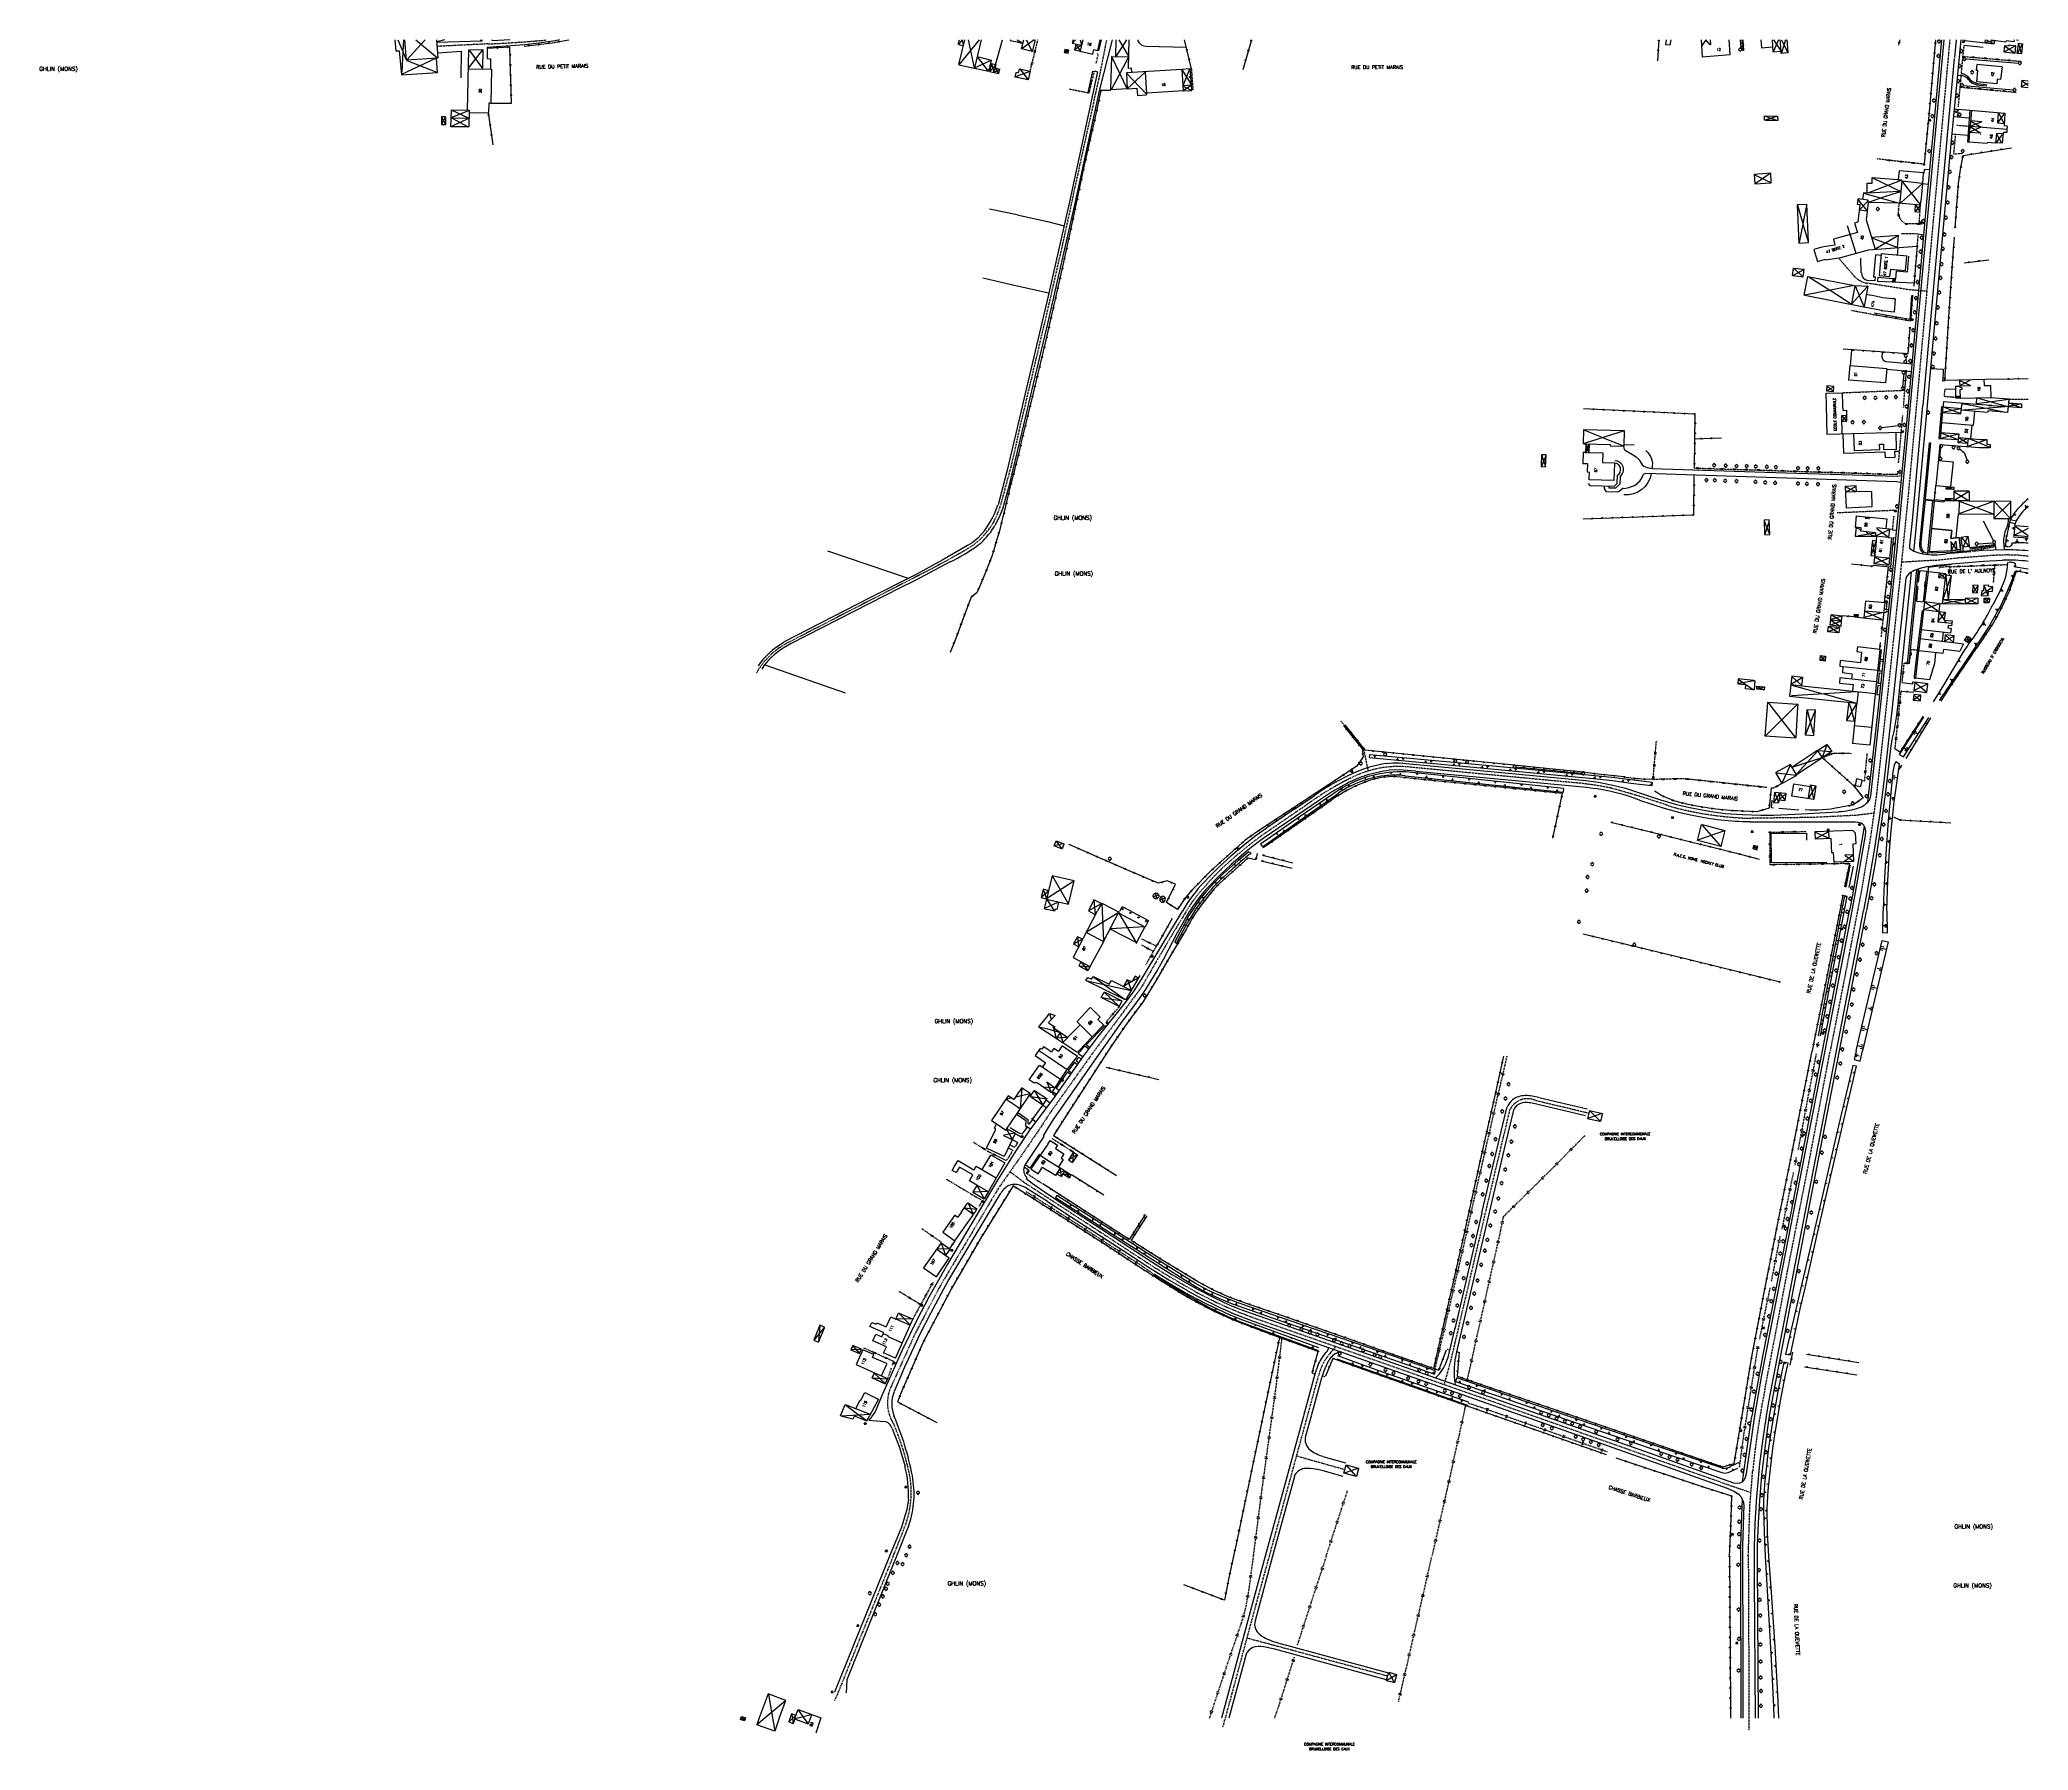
# Model space of a CAD drawing. Header units: millimetres. Extents: x 115017 to 116000, y 128154 to 129000.
import ezdxf
from ezdxf.enums import TextEntityAlignment as Align

# ---------------------------------------------------------------- set-up
doc = ezdxf.new("R2010")
doc.units = ezdxf.units.MM
doc.linetypes.add('DASHED', pattern=[0.75, 0.5, -0.25])
for name, color, linetype in [('W0001', 6, 'DASHED'), ('W0008', 7, 'CONTINUOUS'), ('W0100', 7, 'CONTINUOUS'), ('W0112', 1, 'DASHED'), ('W0211', 2, 'CONTINUOUS'), ('W0220', 5, 'DASHED'), ('W0300', 7, 'CONTINUOUS'), ('W0310', 3, 'CONTINUOUS'), ('W0322', 7, 'CONTINUOUS'), ('W0471', 7, 'CONTINUOUS'), ('W0980', 7, 'CONTINUOUS'), ('W0984', 7, 'CONTINUOUS'), ('W0989', 7, 'CONTINUOUS'), ('W0991', 7, 'CONTINUOUS')]:
    doc.layers.add(name, color=color, linetype=linetype)
doc.styles.get("Standard").update_dxf_attribs({"font": 'romans.shx', "width": 0.85})

msp = doc.modelspace()

# ---------------------------------------------------------------- linework, layer by layer
at = {"layer": 'W0001'}
for points in [[(115267.36, 129000, -0.013736), (115238.21, 128998.03), (115213.09, 128996.79)], [(115949.82, 128875.68), (115940.88, 128876.44), (115920.46, 128879.66, -0.161619), (115914.23, 128882.88), (115906.17, 128892.22)], [(115500, 128802.28), (115496.83, 128788.65), (115491.78, 128769.9, -0.169723), (115478.08, 128750)], [(115478.08, 128750), (115474.72, 128747.83), (115471.19, 128745.75), (115467.76, 128743.87), (115464.58, 128742.09), (115461.28, 128740.3), (115458.19, 128738.64), (115421.63, 128719.89), (115386.15, 128701.6, 0.121155), (115372.92, 128689.8, 0.021643), (115371.17, 128686.98, 2.912294)], [(115938.14, 128750), (115936.48, 128733.28), (115930.58, 128677.53), (115924.97, 128626.89), (115923.65, 128617.47), (115914.77, 128616.44), (115893.81, 128615.41), (115863.09, 128615, -0.055156), (115826.21, 128620.05, -0.02367), (115821.3, 128621.54, 0.014724), (115793.95, 128629.88, 0.034391), (115774.26, 128632.69), (115731.42, 128636.74), (115695.21, 128640.19, 0.144771), (115666.57, 128635.65, 0.047945), (115642.74, 128621.36), (115620.83, 128606.36), (115615.16, 128602.1), (115609.28, 128597.24, 0.059359), (115586.16, 128573.15), (115577.34, 128558.65), (115569.44, 128545.23), (115561.41, 128531.34), (115551.1, 128517.32), (115538.16, 128500)], [(115861.57, 128250), (115862.38, 128274.89), (115863.73, 128291.85, -0.025568), (115869.77, 128332.4), (115880.9, 128390.6), (115891.56, 128444.69), (115902.08, 128500)], [(115711.26, 128334.93), (115714.69, 128347.37), (115726.58, 128398.2), (115735.07, 128434.5), (115743.79, 128471.07, -0.394263), (115756.17, 128475.55), (115781.49, 128469.52), (115782.74, 128469.25)], [(115500, 128445.17), (115490.73, 128432.02), (115462.06, 128383.85), (115449.9, 128360.86), (115437.56, 128333.64, 0.177905), (115436.6, 128320.6, 0.075324), (115438.97, 128315.43, -0.046319), (115445.88, 128294.33, -0.159488), (115444.73, 128265.35, -0.009469), (115438.69, 128250)], [(115500, 128437.56), (115503.4, 128435.01), (115565.78, 128394.26, 0.012851), (115583.88, 128383.35, 0.050188), (115619.28, 128367.17), (115661.75, 128352.32), (115705.15, 128337.08), (115752.26, 128320.52), (115801.64, 128303.1), (115853.07, 128284.86), (115862.91, 128281.54)], [(115657.53, 128353.8), (115654.73, 128350.37, 0.065307), (115650.72, 128344.11, 0.040359), (115649.33, 128340.42), (115647.3, 128333.29), (115646.34, 128329.77), (115641.1, 128310.69), (115635.67, 128290.69), (115624.62, 128250)], [(115438.69, 128250), (115411.42, 128182.5), (115409.72, 128178.47, 0.315305), (115409.72, 128178.47, 0.837911)]]:
    msp.add_lwpolyline(points, format="xyb", dxfattribs=at)
for points in [[(115500, 128802.28), (115508.17, 128836.82), (115516.04, 128870.17), (115522.4, 128898.09), (115531.32, 128939.24), (115535.32, 128957.39), (115541.19, 128983.95), (115544.32, 129000)], [(115961.2, 129000), (115957.55, 128959.91), (115951.59, 128895.23), (115946.11, 128834.57), (115940.73, 128775.83), (115938.14, 128750)], [(116000, 128744.6), (115994.87, 128745.11), (115989.7, 128745.26), (115982.64, 128745.03), (115975.51, 128744.45), (115966.04, 128743.77), (115954.83, 128742.55), (115950.53, 128742.41), (115937.31, 128741.64)], [(115673.73, 128638.42), (115671.62, 128648.43), (115670.88, 128649.98), (115661.87, 128660.9), (115660.1, 128663.11)], [(115923.65, 128617.47), (115922.19, 128606.97), (115917.35, 128578.32), (115909.7, 128538.76), (115902.08, 128500)], [(115538.16, 128500), (115516.94, 128470.25), (115509.64, 128459.15), (115500, 128445.17)], [(115500, 128437.56), (115496.41, 128440.08)], [(115661.6, 128292.92), (115644.75, 128297.65), (115638.09, 128299.61)], [(115624.62, 128250), (115615.87, 128218.04), (115611.5, 128201.82), (115603.01, 128170.35), (115601.59, 128165.35)], [(115861.57, 128250), (115861.92, 128169.89), (115861.77, 128163.8)], [(115683.22, 128190.69), (115627.18, 128205.87), (115613.56, 128209.48)]]:
    msp.add_lwpolyline(points, dxfattribs=at)
at = {"layer": 'W0008'}
for points in [[(115213.33, 128993.56), (115225.03, 128994.5)], [(115256.52, 128997.61), (115237.97, 128996.26)], [(115249.2, 129000), (115240.53, 128999.52)], [(115263.44, 128998.44), (115256.52, 128997.61)], [(115271.6, 128999.6), (115263.44, 128998.44)], [(115273.77, 129000), (115271.6, 128999.6)], [(115546.98, 129000), (115540.58, 128974.77), (115528.69, 128919.96)], [(115958.22, 129000), (115950.83, 128919.93)], [(115957.07, 129000), (115953.59, 128962.29)], [(115966.61, 129000), (115962.05, 128952.04), (115959.14, 128920.13)], [(115964.37, 129000), (115963.53, 128991.25)], [(115538.18, 128984.44), (115538.26, 128984.71), (115539.83, 128984.28), (115525.87, 128919.94)], [(115963.46, 128990.74), (115956.9, 128920.09)], [(115953.63, 128962.16), (115949.72, 128919.94)], [(115525.87, 128919.94), (115515.12, 128872.59)], [(115528.69, 128919.96), (115515.19, 128860.33)], [(115949.72, 128919.94), (115940.62, 128819.37)], [(115950.83, 128919.93), (115941.62, 128819.4)], [(115956.9, 128920.09), (115947.84, 128819.34)], [(115959.14, 128920.13), (115959.14, 128920.13), (115950.06, 128819.39)], [(115917.44, 128884.84), (115917.2, 128891.98)], [(115924.09, 128880.81), (115920.69, 128880.96)], [(115925.46, 128880.74), (115943.49, 128879.86)], [(115515.12, 128872.59), (115502.63, 128819.44)], [(115515.19, 128860.33), (115505.44, 128819.51)], [(115505.46, 128819.42), (115500, 128796.39)], [(115502.65, 128819.37), (115500, 128808.11)], [(115940.62, 128819.19), (115934.94, 128758.41), (115934.1, 128750)], [(115941.66, 128819.27), (115935.19, 128750)], [(115947.78, 128819.15), (115942.62, 128762.22), (115941.35, 128750)], [(115950.01, 128819.25), (115944.42, 128758.38), (115943.53, 128750)], [(115500, 128808.11), (115494.96, 128786.61), (115490.55, 128770.03)], [(115500, 128796.39), (115495.81, 128778.67), (115492.72, 128767.95), (115490.94, 128763.56), (115489.03, 128759.82)], [(115475.51, 128750), (115463.22, 128742.8), (115449.73, 128735.5), (115427.09, 128724.04), (115384.53, 128702.05)], [(115480.62, 128753.63), (115477.69, 128751.28), (115475.51, 128750)], [(115934.1, 128750), (115932.21, 128730.73), (115925.78, 128669.86)], [(115935.19, 128750), (115935.18, 128749.65), (115926.84, 128669.86)], [(115941.35, 128750), (115941.24, 128748.6), (115943.5, 128747.14), (115945.99, 128746.31), (115947.97, 128745.85)], [(115943.53, 128750), (115943.23, 128746.95)], [(115988.07, 128747.81), (115977.49, 128747.39), (115972.25, 128746.94)], [(115466.97, 128741.84), (115449.22, 128732.48), (115442.24, 128729.03), (115388.29, 128701.52), (115384.31, 128699.17)], [(115950.51, 128739.55), (115954.44, 128740.14), (115977.84, 128742.23), (115987.4, 128742.74)], [(115955.87, 128739.78), (115950.51, 128739.12)], [(115961.56, 128740.74), (115961.56, 128740.29), (115956.03, 128739.78)], [(115971.62, 128746.86), (115959.46, 128745.73)], [(115971.27, 128747.35), (115964, 128746.68)], [(115971.3, 128747.36), (115971.3, 128746.86)], [(115939.56, 128733.83), (115932.69, 128669.85)], [(115942.74, 128737.1), (115942.11, 128736.71), (115935.29, 128669.89)], [(115940.1, 128734.93), (115939.56, 128733.83)], [(115941.02, 128735.9), (115940.1, 128734.93)], [(115942.06, 128736.67), (115941.02, 128735.9)], [(115932.69, 128669.86), (115932.69, 128669.86), (115928.91, 128635.96), (115926.58, 128617.32), (115923.9, 128599.32), (115920.34, 128579), (115918.48, 128569.41)], [(115935.29, 128669.89), (115934.71, 128664.82), (115933.53, 128657.87), (115932.53, 128653.93), (115931.86, 128649.48), (115929.58, 128629.26), (115927.66, 128614.69), (115924.39, 128593), (115921.22, 128575.54), (115919.96, 128569.37)], [(115925.78, 128669.86), (115920.55, 128623)], [(115926.85, 128669.9), (115922.07, 128625.91), (115921.28, 128623.69)], [(115682.51, 128642.18), (115685.78, 128642.48), (115688.97, 128642.47), (115781.31, 128633.67), (115787.44, 128632.85), (115796.14, 128631.13), (115800.78, 128629.83), (115818.18, 128624.18), (115826.08, 128621.82), (115832.62, 128620.3), (115843.26, 128618.37), (115850.08, 128617.41), (115858.75, 128616.8), (115867.71, 128616.54), (115874.15, 128616.56), (115884.79, 128617.06), (115906.22, 128618.28)], [(115661.49, 128631.46), (115655.97, 128628.28), (115649.58, 128624), (115621.71, 128604.95), (115615.71, 128600.5), (115612.02, 128597.49), (115605.83, 128592.08), (115600.4, 128587.03), (115597.17, 128583.81)], [(115697.19, 128638.33), (115688.85, 128639.05), (115684.17, 128638.82)], [(115697.18, 128638.28), (115781.54, 128630.37), (115785.9, 128629.7)], [(115637.35, 128619.68), (115646.85, 128626.14)], [(115807.75, 128624), (115819.95, 128620.03), (115827.76, 128617.86), (115833.83, 128616.55)], [(115637.36, 128619.7), (115624.02, 128610.68)], [(115862.34, 128613.33), (115868.44, 128613.24)], [(115868.37, 128613.28), (115914.6, 128613.24), (115915.77, 128613.11), (115917.37, 128612.68), (115918, 128612.34), (115918.55, 128611.79), (115919.24, 128610.32), (115919.49, 128608.56), (115919.32, 128606.46), (115914.01, 128575.51), (115912.82, 128569.35)], [(115918.87, 128610.96), (115912.8, 128575.22), (115911.59, 128569.37)], [(115581.61, 128569.12), (115561.24, 128535.18), (115557.64, 128529.69), (115554.14, 128524.77), (115539.44, 128506.39), (115534.66, 128500)], [(115585.28, 128569.1), (115579.18, 128558.42), (115572.38, 128545.31), (115569.54, 128540.33), (115563.64, 128530.61), (115560.9, 128526.55), (115555.98, 128519.82), (115551.93, 128514.7), (115541.59, 128500)], [(115912.74, 128569.19), (115899.4, 128500)], [(115918.43, 128569.23), (115905.01, 128500)], [(115911.5, 128569.16), (115905.75, 128539.53)], [(115919.85, 128569.12), (115906.5, 128500)], [(115905.7, 128539.37), (115898.16, 128500)], [(115541.59, 128500), (115517.76, 128466.09), (115515, 128461.55)], [(115534.66, 128500), (115532.66, 128497.33), (115517.75, 128476.31), (115515.07, 128472.65)], [(115898.17, 128500), (115882.68, 128419.92)], [(115899.4, 128500), (115883.8, 128419.86)], [(115906.5, 128500), (115890.98, 128419.97)], [(115905.01, 128500), (115900.02, 128474.24)], [(115515.07, 128472.65), (115505.75, 128460.22), (115500, 128451.54)], [(115747.96, 128473.48), (115746.9, 128472.76), (115745.93, 128471.66), (115745.41, 128470.7), (115741.47, 128454.37), (115733.41, 128419.95)], [(115781.13, 128467.8), (115753.98, 128474.3)], [(115758.01, 128476.89), (115781.86, 128471.25)], [(115900.02, 128474.24), (115889.54, 128419.93)], [(115729.88, 128419.92), (115741.77, 128470.43), (115742.4, 128472.15)], [(115512.87, 128457.87), (115513.28, 128457.68), (115503.99, 128443.7), (115503.48, 128442.63)], [(115515, 128461.55), (115512.87, 128457.87)], [(115500, 128451.54), (115498.46, 128449.21), (115490.35, 128436.04), (115480.78, 128420.01)], [(115499.87, 128433.85), (115497.79, 128433.88), (115495.83, 128433.34)], [(115504.73, 128437.32), (115504.48, 128436.88), (115507.5, 128434.47), (115515.06, 128429.19)], [(115491.59, 128429.21), (115486, 128419.97)], [(115515.06, 128425.43), (115505, 128431.81)], [(115515.06, 128429.19), (115529.06, 128419.99)], [(115515.06, 128425.43), (115523.38, 128420.05)], [(115480.78, 128420.01), (115465.54, 128394.45), (115456.35, 128378.1), (115450.65, 128367.09), (115443.23, 128351.97), (115433.29, 128329.78), (115429.75, 128321.49), (115428.23, 128319.27)], [(115486, 128419.98), (115466.08, 128386.74), (115457.13, 128370.1), (115452.1, 128360.23), (115444.3, 128343.5), (115439.18, 128331.49)], [(115523.56, 128419.94), (115557.5, 128397.92), (115564.48, 128393.26), (115574.96, 128386.79), (115584.2, 128381.41)], [(115529.34, 128419.9), (115547.69, 128407.98), (115566.55, 128395.57), (115576.52, 128389.35), (115588.55, 128382.4), (115597.57, 128377.74), (115604.87, 128374.36), (115610.08, 128372.2), (115760.9, 128319.31)], [(115729.88, 128419.94), (115716.44, 128362.43), (115716.44, 128363.05)], [(115733.41, 128419.95), (115717.33, 128351.18)], [(115883.8, 128419.86), (115868.13, 128339.62), (115864.59, 128319.39)], [(115882.68, 128419.92), (115868.63, 128348.8)], [(115889.54, 128419.93), (115871.68, 128327.18)], [(115890.98, 128419.97), (115875.94, 128341.62), (115871.94, 128319.39)], [(115584.29, 128381.34), (115591.28, 128377.54), (115599.98, 128373.16), (115607.66, 128369.77), (115616.65, 128366.29), (115659.64, 128351.31), (115750.57, 128319.31)], [(115716.53, 128362.93), (115712.86, 128347.65)], [(115649.07, 128345.38), (115647.29, 128340.13), (115641.61, 128319.43)], [(115653.25, 128345.4), (115651.6, 128341.53), (115650.38, 128337.65), (115645.4, 128319.42)], [(115654.05, 128353.32), (115653.72, 128352.12), (115653, 128350.95)], [(115660.43, 128351.04), (115658.58, 128350.7), (115657.41, 128350.19)], [(115868.63, 128348.8), (115864.75, 128328), (115863.39, 128319.36)], [(115871.67, 128327.21), (115870.41, 128319.43)], [(115428.14, 128319.15), (115426.69, 128317.33), (115434.27, 128316.71)], [(115641.58, 128319.24), (115627.58, 128268.09), (115622.71, 128250)], [(115645.37, 128319.36), (115642.6, 128309.36)], [(115750.69, 128319.25), (115792.2, 128304.55), (115851.2, 128283.75), (115854.72, 128282.05), (115855.95, 128281.23)], [(115760.96, 128319.32), (115813.12, 128300.94), (115854.31, 128286.36), (115857.05, 128286.18), (115858.79, 128286.83), (115861.14, 128304.66), (115863.39, 128319.36)], [(115864.6, 128319.44), (115860.46, 128290.82), (115860.09, 128288.96), (115859.39, 128287.47), (115858.87, 128286.89)], [(115870.38, 128319.22), (115868.56, 128306.86), (115867.2, 128295.71), (115865.67, 128279.42), (115864.89, 128266.34), (115864.44, 128254.69), (115864.44, 128250)], [(115871.95, 128319.32), (115870.18, 128307.52), (115868.16, 128290.09), (115867.07, 128277.55), (115866.41, 128266.44), (115866, 128255.36), (115865.93, 128250)], [(115438.26, 128313.24), (115441.79, 128303.71), (115444.59, 128294.32)], [(115651.16, 128299.36), (115662.46, 128296.16)], [(115637.1, 128289.42), (115626.36, 128250)], [(115661.26, 128289.52), (115651.38, 128292.24), (115647.92, 128293)], [(115446.26, 128278.19), (115445.5, 128273.11), (115442.78, 128264.41), (115436.96, 128250)], [(115858.48, 128278.41), (115857.86, 128261.2), (115857.65, 128253.52), (115857.66, 128250)], [(115859.38, 128275.58), (115858.75, 128255.39), (115858.73, 128250)], [(115446.45, 128265.41), (115440.3, 128250)], [(115436.96, 128250), (115436.96, 128250), (115436.96, 128250), (115409.68, 128182.69)], [(115440.3, 128250), (115435.17, 128237.3), (115415.81, 128188.95), (115415.4, 128182.44)], [(115622.71, 128250), (115601.12, 128169.93)], [(115626.36, 128250), (115617.65, 128218.03)], [(115857.66, 128250), (115857.92, 128169.86)], [(115858.73, 128250), (115858.68, 128231.34), (115858.85, 128220.32), (115858.9, 128169.84), (115858.9, 128169.84)], [(115864.44, 128250), (115864.47, 128238.77), (115864.94, 128169.86)], [(115865.93, 128250), (115865.89, 128246.96), (115866.42, 128169.87)], [(115620.14, 128211.21), (115621.06, 128210.52)], [(115628.91, 128207.21), (115683.68, 128192.34)], [(115616.55, 128204.82), (115614.79, 128203.74), (115613.7, 128202.51), (115613.21, 128201.54), (115604.67, 128169.94)], [(115682.69, 128188.94), (115627.41, 128204), (115621.85, 128205.25)]]:
    msp.add_lwpolyline(points, dxfattribs=at)
for centre, radius, start, end in [((115921.47, 128884.84), 3.95, 179.99572, 259.05227), ((115452.64, 128781.65), 39.58, 314.92967, 343.00534), ((115456.72, 128778.76), 37.43, 312.79719, 329.69646), ((115433.79, 128812.36), 77.89, 295.18407, 306.81446), ((115433.59, 128812.66), 78.25, 306.79691, 308.35881), ((115989.49, 128628.29), 119.49, 84.95319, 90.68166), ((115954.47, 128711.98), 27.78, 98.18066, 115.03601), ((115953.82, 128778.63), 33.33, 259.81371, 279.79282), ((115988.99, 128649.66), 93.09, 83.21027, 91.00058), ((115403.23, 128668.82), 38.04, 119.26159, 145.50592), ((115401.26, 128670.99), 32.83, 120.9455, 147.13242), ((115692.38, 128579.77), 63.17, 98.99196, 114.33854), ((115716.05, 128527.75), 120.32, 114.3989, 125.12142), ((115692.47, 128574.32), 64.96, 97.29183, 118.47041), ((115771.4, 128529.31), 101.41, 69.00353, 81.81028), ((115904.57, 128655.09), 36.78, 272.51281, 288.95312), ((115913.12, 128629.93), 10.22, 289.40422, 322.75265), ((115738.6, 128446), 200.61, 124.82043, 136.69179), ((115863.28, 128749.84), 136.44, 257.52785, 269.60694), ((115649.68, 128529.38), 78.72, 136.4574, 149.66622), ((115649.65, 128529.51), 75.46, 133.98747, 148.31914), ((115751.27, 128468.61), 9.53, 131.15129, 158.40985), ((115751.34, 128466.96), 10.87, 90.26636, 125.72801), ((115752, 128464.65), 9.76, 78.15107, 114.64609), ((115751.4, 128454.95), 22.88, 73.19358, 90.26418), ((115501.21, 128423.92), 10.89, 119.56063, 151.12688), ((115497.41, 128420.28), 13.78, 56.45168, 79.67532), ((115508.59, 128441.14), 5.38, 163.31687, 224.71177), ((115665.23, 128338.48), 17.52, 134.27905, 156.98432), ((115664.5, 128340.1), 12.39, 124.86966, 154.76959), ((115694.04, 128353.07), 19.56, 310.90922, 344.03216), ((115755.87, 128341.21), 39.81, 165.41929, 189.01546), ((115454.12, 128325.35), 16.12, 157.9835, 202.92801), ((115433.6, 128311.95), 4.75, 15.15495, 82.39213), ((115304.19, 128261.93), 146.67, 10.97059, 22.92802), ((115648.75, 128307.75), 6.39, 165.06288, 232.43702), ((115656.55, 128317.85), 19.15, 232.3592, 253.68858), ((115391.95, 128280.47), 54.36, 357.55824, 14.81934), ((115401.55, 128280.85), 47.49, 341.00583, 10.91656), ((115642.93, 128287.07), 6.34, 98.61643, 158.1079), ((115644.08, 128279.58), 13.91, 73.90709, 98.67982), ((115852.36, 128275.07), 7.07, 3.90403, 60.15996), ((115623.95, 128216.53), 6.5, 166.26648, 234.42717), ((115636.66, 128236.81), 30.59, 239.25037, 255.33721), ((115619.84, 128195.78), 9.6, 77.71251, 110.23139)]:
    msp.add_arc(centre, radius, start, end, dxfattribs=at)
at = {"layer": 'W0100'}
for points in [[(115192.33, 129000), (115192.76, 128994.64), (115194.44, 128994.68), (115195.62, 128982.74), (115213.44, 128983.91), (115212.92, 128990.97)], [(115193.74, 129000), (115196.17, 128994.35), (115195.66, 128984.01)], [(115196.48, 129000), (115196.19, 128994.49)], [(115196.23, 128994.17), (115197.88, 128990.4)], [(115212.89, 129000), (115213.47, 128991.17), (115213.3, 128991.02), (115198.07, 128990.01), (115197.24, 129000)], [(115198.29, 128990.01), (115198.04, 128990.07), (115207.27, 129000)], [(115202.66, 129000), (115213.37, 128991.15)], [(115216.93, 129000), (115213.08, 128999.04)], [(115213.11, 128998.84), (115235.15, 128999.61), (115235.43, 128999.6), (115235.43, 129000)], [(115228.77, 128995.03), (115227.96, 128965.25)], [(115235.58, 128995.16), (115228.61, 128986.08)], [(115228.86, 128995.09), (115235.56, 128995.24), (115235.76, 128995.08), (115235.61, 128985.98)], [(115228.97, 128995), (115235.56, 128985.85)], [(115234.4, 129000), (115235.43, 128999.6)], [(115470.92, 128997.89), (115471.45, 129000)], [(115470.96, 128997.81), (115473.31, 128997.23)], [(115472.8, 129000.03), (115471.04, 128997.82)], [(115474.02, 129000), (115471.07, 128987.85)], [(115481.23, 129000), (115471.24, 128987.73)], [(115472.76, 129000), (115473.26, 128997.51)], [(115475.77, 129000), (115478.74, 128986.17)], [(115482.16, 129000), (115478.84, 128986.17)], [(115496.71, 129000), (115496.64, 128999.79), (115500, 128998.98)], [(115500, 128998.98), (115502.84, 128998.27)], [(115500.06, 129000), (115502.43, 128998.51)], [(115508.86, 129000), (115507.38, 128994.34), (115502.23, 128995.59), (115503.4, 129000)], [(115508.4, 129000), (115502.33, 128995.62)], [(115504.53, 129000), (115507.35, 128994.57)], [(115525.34, 128994.8), (115523.4, 128993.83)], [(115523.71, 128995.18), (115525.11, 128993.44)], [(115527.65, 129000), (115527.28, 128998.42), (115531.69, 128997.46)], [(115528.87, 129000), (115527.45, 128998.36)], [(115528.96, 128997.95), (115528.3, 128995.03), (115537.37, 128992.98), (115537.87, 128995.2), (115539.56, 128994.8)], [(115531.66, 128997.36), (115528.45, 128995.05)], [(115529.08, 128997.95), (115531.16, 128994.42)], [(115531.1, 129000), (115531.8, 128997.56)], [(115532.5, 129000), (115531.25, 128994.64)], [(115540.97, 129000), (115539.72, 128994.8)], [(115548.88, 129000), (115548.68, 128991.91)], [(115554.11, 129000), (115548.77, 128991.88)], [(115550.23, 129000), (115555.08, 128991.95)], [(115556.71, 128983.94), (115556.57, 128985.99), (115555.05, 128985.9), (115555.38, 129000)], [(115820.89, 129000), (115820.6, 128997.53)], [(115823.19, 129000), (115822.85, 128997.33), (115820.61, 128997.54)], [(115838.21, 129000), (115838.84, 128991.65), (115852.65, 128992.77), (115852.12, 129000)], [(115840.57, 129000), (115838.48, 128996.93)], [(115840.36, 129000), (115842.62, 128997.65)], [(115842.71, 129000), (115842.82, 128997.62), (115842.55, 128997.66)], [(115867.78, 129000), (115868.05, 128996.13), (115873.6, 128996.54)], [(115873.32, 129000), (115873.79, 128994.08), (115877.78, 128994.43), (115877.37, 129000)], [(115876.58, 129000), (115873.91, 128994.1)], [(115874.11, 129000), (115877.66, 128994.55)], [(115880.69, 129000), (115881.2, 128993.54), (115877.88, 128993.27), (115877.78, 128994.51)], [(115879.99, 129000), (115878.05, 128993.37)], [(115878.06, 129000), (115881.04, 128993.88)], [(115968.55, 129000), (115968.51, 128999.69)], [(115968.51, 128999.69), (115978.92, 128998.5)], [(115983.51, 128999.65), (115978.62, 128998.53)], [(115978.66, 128998.57), (115978.82, 129000)], [(115978.88, 128998.5), (115983.24, 128998.06), (115983.47, 128999.6)], [(115979.28, 129000), (115983.24, 128998.05)], [(115981.46, 129000), (115989, 128999.04), (115989.08, 128999.5)], [(115988.28, 128997.17), (115987.92, 128994.12), (115993.48, 128993.46), (115993.89, 128997.14), (115993.58, 128997.17)], [(115993.65, 128997.04), (115988.22, 128994.19)], [(115988.35, 128997.16), (115993.27, 128993.57)], [(115988.55, 128997.23), (115990.57, 128997.05), (115990.63, 128997.5), (115993.65, 128997.16)], [(115993.05, 129000), (115992.91, 128999.06), (115989.05, 128999.49)], [(115994.21, 129000), (115994.97, 128999.91), (115994.98, 129000)], [(115997.09, 128997.95), (115994.74, 128993.41)], [(115995.11, 128997.71), (115995.38, 128997.77), (115996.48, 128993.12)], [(115995.18, 128997.96), (115995.4, 128997.83)], [(115212.38, 128990.79), (115195.59, 128982.93)], [(115198.26, 128989.88), (115213.11, 128984.03)], [(115228.54, 128985.73), (115240.11, 128985.56)], [(115240.11, 128985.56), (115239.8, 128968.74)], [(115471.21, 128987.62), (115485.78, 128984.47)], [(115487.05, 128989.82), (115478.8, 128986.1)], [(115480.19, 128991.67), (115485.76, 128984.58)], [(115480.23, 128991.8), (115487.16, 128990.04), (115485.78, 128984.51)], [(115489.31, 128987.67), (115487.35, 128988.15), (115486.38, 128984.43)], [(115486.39, 128984.36), (115490.92, 128983.35), (115491.46, 128985.5), (115491.65, 128985.6)], [(115489.41, 128987.6), (115486.47, 128984.37)], [(115487.44, 128987.89), (115488.41, 128984.2)], [(115488.51, 128984.27), (115488.51, 128983.95)], [(115491.24, 128985.44), (115488.55, 128983.94)], [(115489.41, 128987.6), (115488.56, 128984.24)], [(115489.09, 128986.12), (115491.31, 128985.53)], [(115489.17, 128986.01), (115490.83, 128983.38)], [(115500, 128981.44), (115498.97, 128981.66), (115499.55, 128983.97), (115500, 128983.88)], [(115500, 128983.88), (115500.64, 128983.74), (115501.2, 128985.75), (115506.31, 128984.55)], [(115506.3, 128984.41), (115500, 128982.15)], [(115501.39, 128985.65), (115505.48, 128980.31)], [(115506.51, 128984.6), (115505.54, 128980.25)], [(115546.41, 128975.43), (115546.81, 128991.84), (115555.15, 128991.71)], [(115555.08, 128991.41), (115546.51, 128975.37)], [(115546.89, 128991.47), (115554.3, 128975.91)], [(115581.47, 128985.43), (115554.13, 128983.72), (115554.01, 128983.48), (115554.49, 128975.85)], [(115563.34, 128983.99), (115554.49, 128975.86)], [(115563.38, 128984.26), (115564.03, 128973.34)], [(115586.17, 128977.57), (115585.65, 128985.7), (115581.47, 128985.43), (115586.17, 128977.57)], [(115581.47, 128985.43), (115582.11, 128974.77), (115586.35, 128975.03), (115586.17, 128977.57)], [(115585.05, 128985.09), (115582.01, 128977.31)], [(115986.99, 128986.69), (115974.56, 128987.91), (115974.26, 128984.9)], [(115987.04, 128986.67), (115986.31, 128980.43), (115984.69, 128980.54), (115984.43, 128978.28), (115974.6, 128979.29), (115975.14, 128984.84), (115974.28, 128984.93)], [(115500, 128982.15), (115499.02, 128981.8)], [(115505.45, 128980.27), (115499.96, 128981.45)], [(115554.42, 128975.79), (115546.42, 128975.28)], [(115554.1, 128983.56), (115563.9, 128973.18)], [(115554.52, 128975.79), (115559.26, 128976.06), (115559.48, 128972.57), (115564.05, 128972.88), (115564.01, 128973.31)], [(115582.18, 128974.77), (115564.27, 128973.6), (115563.72, 128973.41)], [(115586.17, 128977.57), (115582.01, 128977.31)], [(115585.82, 128977.36), (115582.14, 128974.84)], [(115582.14, 128977.17), (115586.11, 128975.13)], [(116000, 128979.66), (115996.83, 128979.99), (115996.52, 128976.84), (116000, 128976.47)], [(115996.7, 128980.03), (116000, 128977.38)], [(116000, 128978.54), (115996.79, 128976.91)], [(115220.42, 128965.33), (115228.45, 128961.52)], [(115228.99, 128965.06), (115220.42, 128961.6)], [(115229.08, 128964.07), (115238.61, 128963.9)], [(115238.81, 128968.78), (115238.66, 128964.15)], [(115239.8, 128968.74), (115238.81, 128968.78)], [(115965.33, 128965.8), (115988.41, 128963.84), (115988.51, 128963.63), (115988.05, 128957.66), (115989.5, 128957.53), (115989.63, 128957.29), (115989.5, 128955.74), (115971.58, 128957.26)], [(115971.89, 128965.18), (115971.24, 128957.27)], [(115215.37, 128961.75), (115215.57, 128961.65), (115217.33, 128958.16)], [(115217.39, 128961.72), (115215.42, 128958.33)], [(115220.19, 128961.5), (115220.48, 128961.5)], [(115224.42, 128959.15), (115220.26, 128957.18)], [(115220.35, 128961.43), (115228.45, 128957.05)], [(115220.48, 128961.49), (115228.96, 128961.38)], [(115228.7, 128961.21), (115224.51, 128959.21)], [(115869.92, 128962.22), (115875.45, 128960.24)], [(115875.67, 128962.14), (115869.92, 128960.37)], [(115875.37, 128962.29), (115875.48, 128962.07)], [(115971.21, 128957.25), (115970.57, 128949.67), (115979.46, 128948.91)], [(115971.49, 128959.91), (115976.71, 128956.81), (115971.05, 128954.45)], [(115971.14, 128954.38), (115976.16, 128953.97)], [(115971.27, 128957.19), (115976.56, 128953.89), (115976.65, 128953.87)], [(115976.7, 128959.34), (115971.49, 128957.4)], [(115971.55, 128960.07), (115976.98, 128959.6), (115976.68, 128959.29)], [(115989.51, 128955.77), (115989.36, 128954.16), (115987.8, 128954.24), (115987.42, 128952.75), (115987.06, 128948.9), (115983.94, 128949.17)], [(115985.12, 128963.91), (115984.77, 128958.97), (115988.1, 128958.68)], [(115988.35, 128963.75), (115984.84, 128959.02)], [(115985.28, 128963.91), (115988.02, 128958.83)], [(115976.47, 128953.21), (115976.47, 128953.05)], [(115987.46, 128953.48), (115984.29, 128953.73), (115983.87, 128948.91), (115979.84, 128949.25), (115979.73, 128948.82)], [(115987.19, 128953.15), (115983.97, 128949.18)], [(115984.4, 128953.53), (115986.81, 128949.08)], [(115947.81, 128929.02), (115948.3, 128934.19), (115936.15, 128935.28), (115935.72, 128930.89)], [(115864.59, 128933.34), (115872.65, 128929.45)], [(115872.46, 128933.9), (115864.94, 128928.89)], [(115936.54, 128925.03), (115920.42, 128924.16), (115918.49, 128924.39)], [(115920.41, 128924.22), (115920.37, 128929.17), (115922.88, 128929.23), (115922.84, 128932), (115937.46, 128930.75)], [(115937.45, 128930.6), (115921.04, 128924.33)], [(115922.98, 128931.87), (115936.6, 128925.13)], [(115936.82, 128924.89), (115927.29, 128921.84)], [(115947.74, 128929.05), (115937.48, 128930.07), (115936.44, 128920.03)], [(115936.53, 128925.05), (115936.82, 128925.05)], [(115937.36, 128919.77), (115947.73, 128928.94)], [(115937.61, 128930.03), (115945.55, 128919.8)], [(115947.79, 128928.89), (115946.92, 128920.06)], [(115890.5, 128918.66), (115885.71, 128918.42), (115886.63, 128899.46), (115891.38, 128899.75), (115890.5, 128918.69)], [(115885.94, 128918.27), (115888.56, 128909.22)], [(115890.34, 128918.15), (115886.78, 128899.86)], [(115915.63, 128919.83), (115915.49, 128918.78), (115916.66, 128918.66), (115915.71, 128909.89)], [(115920.8, 128919.64), (115920.82, 128920.74), (115915.77, 128921.41), (115915.63, 128919.83)], [(115915.86, 128921.08), (115916.69, 128919.83)], [(115920.37, 128919.97), (115916.5, 128915.93)], [(115916.53, 128915.88), (115920.31, 128915.53)], [(115916.69, 128919.83), (115920.32, 128915.54)], [(115918.55, 128924.38), (115918.11, 128921.11)], [(115918.53, 128924.17), (115927.39, 128921.76)], [(115946.63, 128918.23), (115936, 128919.24), (115920.8, 128919.64), (115919.89, 128910.97)], [(115920.73, 128920.54), (115920.37, 128919.97)], [(115927.1, 128921.77), (115920.8, 128919.64), (115920.8, 128919.64)], [(115927.36, 128921.77), (115933.93, 128919.95)], [(115933.93, 128919.95), (115935.77, 128919.42)], [(115936.44, 128920.03), (115936.44, 128919.19)], [(115937.36, 128919.77), (115936.57, 128919.14)], [(115944.15, 128918.37), (115943.86, 128915.06), (115946.42, 128914.84), (115946.92, 128920.06)], [(115946.6, 128918.18), (115943.98, 128915.03)], [(115944.23, 128918.37), (115946.35, 128914.97)], [(115945.55, 128919.8), (115946.7, 128918.37)], [(115888.62, 128908.94), (115891.13, 128900.33)], [(115915.61, 128909.83), (115914.12, 128909.41), (115915.54, 128904.73), (115903.65, 128901.44), (115904.45, 128898.65), (115904.38, 128898.53), (115897.99, 128897.47), (115894.06, 128896.36), (115895.74, 128890.44), (115899.75, 128891.52), (115899.88, 128891.17), (115907.35, 128892.45), (115920.95, 128896.24), (115944.98, 128898.05)], [(115910.44, 128908.21), (115914.81, 128894.52)], [(115919.87, 128911), (115924.38, 128896.52)], [(115935.44, 128897.35), (115935.89, 128903.23), (115922.56, 128902.31)], [(115922.69, 128902.17), (115935.04, 128897.45)], [(115935.55, 128903.09), (115924.63, 128896.59)], [(115888.91, 128886.28), (115883.74, 128883.46)], [(115884.12, 128887.16), (115888.47, 128882.78)], [(115940.07, 128893.03), (115927.3, 128894.15), (115926.32, 128883.43), (115931.63, 128882.97), (115932.01, 128886.56), (115939.38, 128885.93), (115940.02, 128892.97)], [(115889.64, 128873.73), (115889.21, 128873.73), (115891.04, 128883.04), (115914.03, 128878.6)], [(115913.99, 128878.47), (115889.61, 128873.82)], [(115891.48, 128882.82), (115901.93, 128876.15)], [(115901.99, 128876.17), (115912.5, 128869.4)], [(115914.33, 128878.36), (115912.56, 128869.44)], [(115920.41, 128877.92), (115912.66, 128869.35)], [(115914.36, 128878.56), (115920.78, 128878.28), (115920.38, 128877.88)], [(115914.51, 128878.36), (115918.71, 128868.11)], [(115920.76, 128878.17), (115918.8, 128868.17)], [(115932.99, 128882.01), (115932.85, 128880.36)], [(115932.89, 128880.59), (115934.15, 128880.47)], [(115932.95, 128881.08), (115934.22, 128880.97)], [(115932.98, 128881.56), (115934.26, 128881.45)], [(115934.14, 128880.32), (115934.31, 128881.91), (115933.01, 128882.01)], [(115889.61, 128873.68), (115918.76, 128868.06)], [(115918.66, 128868.06), (115927.48, 128866.34), (115927.49, 128865.87)], [(115920.06, 128874.24), (115922.22, 128873.83)], [(115934.28, 128871.98), (115933.67, 128865.4), (115927.55, 128865.94), (115927.39, 128865.69)], [(115930.04, 128837.39), (115929.47, 128830.32), (115911.25, 128831.79), (115911.92, 128838.97), (115930.06, 128837.4)], [(115903.87, 128828.49), (115900.44, 128826.45)], [(115900.5, 128828.8), (115903.52, 128826.17)], [(115985.46, 128832.18), (115958.92, 128831.53)], [(115966.04, 128831.66), (115966.17, 128828.19), (115967.16, 128828.13), (115967.23, 128827.11), (115966.27, 128826.96), (115966.34, 128822.85), (115981.12, 128823.2), (115990.36, 128822.42), (115990.41, 128822.04)], [(115971.37, 128831.69), (115966.19, 128828.88)], [(115971.43, 128828.93), (115966.19, 128828.77)], [(115966.25, 128831.57), (115971.49, 128829.07)], [(115978.12, 128831.98), (115978.21, 128829), (115981.37, 128829.03), (115981.51, 128823.21)], [(115900.2, 128819.37), (115900.04, 128825.22), (115908.08, 128825.5), (115908.22, 128819.44)], [(115937.01, 128805.8), (115900.6, 128804.76), (115900.21, 128819.1)], [(115908.23, 128819.32), (115908.3, 128816.79), (115910.09, 128816.84), (115910.14, 128814.19)], [(115957.86, 128818.45), (115956.47, 128802.83)], [(115957.65, 128815.79), (115966.68, 128815.03), (115967.11, 128819.37)], [(115966.76, 128817.54), (115957.65, 128815.79)], [(115957.9, 128818.48), (115966.6, 128815.2)], [(115957.97, 128818.48), (115966.79, 128817.72)], [(115958.08, 128821.13), (115958.13, 128821.18), (115974.67, 128819.82)], [(115966.32, 128823.33), (115964.06, 128823.26)], [(115966.29, 128823.75), (115964.1, 128823.64)], [(115964.13, 128823.25), (115964.13, 128822.74)], [(115964.16, 128822.95), (115966.41, 128822.79)], [(115990.36, 128822.07), (115989.75, 128815.68), (115980.14, 128816.52), (115979.88, 128815.71), (115966.86, 128816.88)], [(115967.19, 128820.36), (115967.15, 128819.31)], [(115967.37, 128820.21), (115971.68, 128819.34)], [(115968.25, 128817), (115967.97, 128816.85)], [(115988.85, 128818.63), (115988.71, 128818.49), (115968.21, 128816.95)], [(115968.25, 128816.96), (115968.3, 128816.74)], [(115971.97, 128819.27), (115979.11, 128817.86)], [(115974.5, 128822.99), (115974.22, 128819.88)], [(115990.35, 128822.22), (115974.54, 128820)], [(115974.64, 128819.79), (115981.65, 128819.36)], [(115974.76, 128822.92), (115989.11, 128818.89)], [(115979.91, 128817.69), (115988.89, 128815.93)], [(115980.42, 128819.26), (115982, 128819.19)], [(115981.78, 128819.34), (115981.94, 128819.34)], [(115981.97, 128819.22), (115990.07, 128818.61)], [(115993.21, 128819.26), (115990.13, 128818.77)], [(115990.26, 128820.56), (115996.72, 128820.02), (115996.75, 128819.71), (115996.62, 128818.08), (115990.16, 128818.59)], [(115990.51, 128820.42), (115996.16, 128818.27)], [(115996.44, 128820), (115996.3, 128819.81), (115993.46, 128819.36)], [(115780.33, 128800.27), (115780.1, 128800.32), (115780.28, 128807.24), (115800.21, 128806.76), (115800.02, 128799.08)], [(115780.52, 128807.02), (115789.66, 128803.33)], [(115910.06, 128814.23), (115907.65, 128814.15), (115907.91, 128804.99)], [(115907.77, 128814.1), (115910.1, 128811.37)], [(115910.12, 128811.28), (115907.83, 128811.18)], [(115910.08, 128814.01), (115907.86, 128811.21)], [(115910.12, 128814.23), (115910.2, 128811.37)], [(115973.48, 128816.23), (115972.81, 128809.24), (115957.17, 128810.64)], [(115972.1, 128809.28), (115971.51, 128802.89)], [(115800.2, 128806.61), (115780.42, 128800.45), (115780.3, 128800.24)], [(115780.33, 128800.25), (115793.25, 128799.93), (115793.25, 128799.25), (115800.01, 128799.09)], [(115781.18, 128799.75), (115781.08, 128795.89), (115789.67, 128795.7), (115789.53, 128791.06), (115795.38, 128790.88)], [(115781.15, 128800.2), (115781.24, 128799.72)], [(115781.96, 128797.85), (115781.21, 128795.88)], [(115781.35, 128799.85), (115782.59, 128796.13)], [(115782.73, 128799.88), (115782.03, 128798)], [(115782.88, 128800.16), (115782.76, 128796.13)], [(115789.79, 128803.25), (115799.79, 128799.25)], [(115913.62, 128805.12), (115913.87, 128796.96), (115926.55, 128797.34), (115926.5, 128800.04), (115928.38, 128800.08), (115928.48, 128797.45), (115934.94, 128797.66), (115934.72, 128805.72)], [(115965.64, 128805.05), (115956.47, 128802.86), (115956.47, 128802.86)], [(115956.48, 128802.83), (115964.83, 128802.29)], [(115956.79, 128805.87), (115965.63, 128805.12), (115965.41, 128802.21)], [(115956.79, 128805.69), (115964.89, 128802.45)], [(115965.38, 128802.27), (115965.23, 128800.9), (115970.04, 128800.56)], [(115970.16, 128802.81), (115965.4, 128800.96)], [(115965.52, 128803.4), (115965.87, 128803.4)], [(115965.75, 128803.3), (115969.84, 128800.65)], [(115965.84, 128803.42), (115976.48, 128802.42), (115979.52, 128802.35), (115979.55, 128799.98), (115981.18, 128799.96), (115981.13, 128798.32)], [(115970.23, 128802.86), (115969.85, 128798.83)], [(115979.4, 128802.2), (115969.94, 128798.97)], [(115969.97, 128798.82), (115975.81, 128798.37), (115981.05, 128798.38)], [(115970.57, 128802.8), (115981.08, 128798.51)], [(115761.43, 128794.29), (115759.24, 128789.02)], [(115759.47, 128794.45), (115761.22, 128788.99)], [(115781.11, 128795.87), (115779.97, 128795.9), (115779.82, 128790.5), (115782.1, 128790.42), (115781.96, 128786.31), (115782.96, 128786.22)], [(115782.74, 128796.16), (115782.74, 128795.85)], [(115795.45, 128790.73), (115795.16, 128782.06), (115782.82, 128782.34), (115782.97, 128786.29)], [(115955.61, 128792.64), (115954.35, 128779.62)], [(115955.59, 128792.02), (115962.84, 128791.35), (115961.65, 128779.08)], [(115915.02, 128776.51), (115914.91, 128779.37), (115909.56, 128779.15), (115909.9, 128768.64), (115922.85, 128769.17), (115922.61, 128776.72), (115914.97, 128776.45)], [(115909.71, 128779.02), (115914.79, 128776.58)], [(115914.82, 128779.19), (115909.83, 128776.39)], [(115954.44, 128779.68), (115961.71, 128778.99)], [(115959.38, 128779.21), (115959.32, 128778.03)], [(115963.24, 128778.84), (115959.32, 128778.03)], [(115959.32, 128778.03), (115959.65, 128778.02)], [(115959.39, 128779.14), (115963.18, 128777.68)], [(115959.65, 128778.02), (115962.67, 128777.72)], [(115961.68, 128779.02), (115963.24, 128778.84)], [(115963.14, 128777.71), (115962.6, 128777.74)], [(115963.24, 128778.67), (115963.18, 128777.68)], [(115963.24, 128778.84), (115963.24, 128778.67)], [(115914.98, 128776.48), (115909.96, 128776.3)], [(115958.3, 128772.03), (115958.26, 128771.37), (115953.52, 128771.84), (115951.35, 128750)], [(115970.64, 128776.79), (115963.21, 128776.85), (115963.17, 128772.02), (115958.27, 128772.07)], [(115958.93, 128773.02), (115958.93, 128772.92), (115958.9, 128772.1)], [(115960.98, 128772.64), (115958.9, 128772.1)], [(115963.14, 128773.04), (115958.93, 128773.02)], [(115958.93, 128773.02), (115963.17, 128772.02)], [(115963.14, 128773.04), (115960.98, 128772.64)], [(115970.79, 128776.88), (115970.79, 128771.98), (115962.87, 128772.04)], [(115970.67, 128776.65), (115963.24, 128772.1)], [(115963.27, 128776.72), (115970.73, 128772.09)], [(115965.8, 128771.97), (115965.74, 128765.56)], [(115965.91, 128771.87), (115974.26, 128768.72)], [(115974.22, 128768.66), (115966.13, 128765.68)], [(115970.73, 128771.98), (115991.46, 128771.82)], [(115982.73, 128771.74), (115974.19, 128768.64)], [(115974.41, 128768.66), (115982.61, 128765.61)], [(115982.36, 128771.87), (115982.53, 128771.65)], [(115983.03, 128771.72), (115982.96, 128763.31), (115991.34, 128763.24), (115991.43, 128771.84)], [(115983.06, 128771.78), (115991.28, 128763.34)], [(115991.37, 128771.54), (115983.08, 128763.36)], [(115869.8, 128755.26), (115872.19, 128755.36), (115871.93, 128762.59), (115869.39, 128762.54), (115869.67, 128755.62)], [(115869.57, 128761.87), (115871.97, 128755.84)], [(115871.82, 128761.9), (115869.82, 128755.59)], [(115914.95, 128764.54), (115914.38, 128759.01), (115914.99, 128758.93)], [(115924.52, 128756.2), (115917.28, 128756.95), (115917.44, 128758.66), (115914.93, 128758.96), (115914.44, 128754.59), (115924.47, 128754.49)], [(115914.95, 128758.8), (115917.36, 128757.64)], [(115914.98, 128764.56), (115919.49, 128764.08)], [(115919.46, 128763.81), (115919.4, 128763.43), (115921.51, 128763.22), (115921.62, 128763.87)], [(115919.46, 128764.16), (115921.68, 128763.97)], [(115919.46, 128764.06), (115919.46, 128763.78)], [(115919.49, 128763.8), (115921.58, 128763.6)], [(115921.64, 128763.89), (115930.13, 128763.06), (115929.65, 128758.16)], [(115931.35, 128757.87), (115930.98, 128753.92), (115924.53, 128754.58)], [(115932.8, 128757.78), (115925.17, 128758.62)], [(115925.17, 128758.62), (115925.19, 128758.38)], [(115925.2, 128758.39), (115930.89, 128754.03)], [(115931.3, 128757.7), (115928.03, 128756.24)], [(115966.28, 128750), (115965.8, 128753.9), (115961.8, 128753.46), (115962.15, 128757.35), (115952.18, 128758.35)], [(115952.22, 128758.35), (115962.15, 128757.35), (115961.8, 128753.46), (115965.8, 128753.9), (115966.28, 128750)], [(115964.45, 128753.81), (115965.5, 128765.53), (115982.99, 128765.46)], [(116000, 128758.39), (115992.87, 128754.87)], [(115993.35, 128759.75), (115992.91, 128754.89)], [(115994.07, 128762.06), (115993.28, 128759.89)], [(115993.28, 128759.89), (115993.62, 128759.57)], [(115993.53, 128759.78), (116000, 128759.26)], [(115993.62, 128759.57), (116000, 128754.88)], [(115869.69, 128755.65), (115869.73, 128755.27)], [(115871.89, 128755.87), (115872.14, 128755.59)], [(115872.15, 128755.95), (115871.93, 128755.84)], [(115924.34, 128756.05), (115916.1, 128754.79), (115915.96, 128754.61)], [(115919.71, 128756.56), (115923.93, 128754.59)], [(115922.72, 128750), (115922.22, 128745.04), (115924.06, 128744.84)], [(115923.43, 128748.28), (115922.22, 128745.04)], [(115924.73, 128752.15), (115922.97, 128752.34), (115922.72, 128750)], [(115923.07, 128751.46), (115923.26, 128750)], [(115923.26, 128750), (115924.05, 128744.84)], [(115924, 128750), (115923.56, 128748.7)], [(115924.57, 128750), (115923.65, 128741), (115930.95, 128740.26)], [(115924.54, 128751.52), (115924, 128750)], [(115924.52, 128756.16), (115924.37, 128754.57)], [(115924.41, 128754.6), (115924.6, 128754.6)], [(115925.03, 128754.48), (115924.57, 128750)], [(115927.96, 128756.23), (115924.66, 128754.74)], [(115930.91, 128753.95), (115932.44, 128753.71), (115932.05, 128750)], [(115932.05, 128750), (115931.05, 128740.25)], [(115951.35, 128750), (115951.08, 128746.98), (115962.74, 128747.43), (115966.57, 128747.96), (115966.28, 128750)], [(115961.8, 128751.9), (115961.83, 128750)], [(115961.83, 128750), (115961.98, 128747.4)], [(115961.92, 128751.59), (115963.04, 128750)], [(115963.18, 128750), (115961.98, 128747.4)], [(115966.32, 128750), (115966.57, 128747.95), (115962.74, 128747.43)], [(115963.04, 128750), (115964.67, 128747.71)], [(115964.08, 128752), (115963.18, 128750)], [(115964.19, 128752.13), (115964.44, 128750)], [(115964.44, 128750), (115964.67, 128748.03)], [(115964.67, 128748.03), (115964.67, 128747.71)], [(115967.42, 128750), (115966.89, 128754.09), (115970.18, 128754.48), (115970.73, 128750)], [(115966.99, 128753.94), (115970.29, 128750)], [(115967.6, 128749.09), (115967.42, 128750)], [(115968.13, 128750), (115967.6, 128749.09)], [(115970.76, 128749.47), (115967.6, 128749.09)], [(115970.06, 128754.35), (115968.13, 128750)], [(115970.29, 128750), (115970.86, 128749.39), (115970.95, 128748.79)], [(115970.73, 128750), (115970.82, 128749.55)], [(116000, 128754.26), (115993.02, 128754.85)], [(115931.1, 128743.72), (115930.97, 128743.54), (115923.85, 128741.08)], [(115924.06, 128744.46), (115930.98, 128740.41)], [(115924.06, 128744.46), (115931.11, 128743.76)], [(115950.59, 128736.96), (115948.77, 128722.18), (115949.08, 128721.87)], [(115949.84, 128731.2), (115949.36, 128731.28), (115949.21, 128729.81), (115949.68, 128729.73)], [(115950.63, 128737.06), (115959.21, 128736.02)], [(115955.89, 128736.32), (115955.7, 128734.18), (115958.99, 128733.79)], [(115959.26, 128735.99), (115955.87, 128734.24)], [(115955.97, 128736.3), (115958.92, 128733.93)], [(115958.99, 128733.84), (115957.48, 128721.27)], [(115959.79, 128728.98), (115957.72, 128723.27)], [(115959.23, 128735.93), (115958.99, 128733.84)], [(115959.17, 128735.38), (115961.91, 128735.04)], [(115959.31, 128734.85), (115960.47, 128723.23)], [(115961.91, 128735.04), (115959.94, 128729.43)], [(115961.91, 128735.04), (115960.47, 128723.25)], [(115975.13, 128730), (115972.54, 128726.76)], [(115972.77, 128729.97), (115974.74, 128726.54)], [(115982.38, 128729.4), (115976.92, 128725.36)], [(115978.23, 128730.03), (115980.02, 128725.23)], [(115929.43, 128721.64), (115919.56, 128722.48), (115918.75, 128714.18)], [(115929.06, 128721.65), (115928.61, 128717.42)], [(115948.71, 128722.06), (115945.88, 128698.44)], [(115948.32, 128718.21), (115955.65, 128717.33)], [(115956.13, 128721.13), (115948.47, 128718.31)], [(115948.86, 128722.17), (115956.22, 128721.29), (115955.76, 128717.33)], [(115949.05, 128721.93), (115955.68, 128717.47)], [(115956.16, 128721.27), (115968.91, 128721.12)], [(115962.83, 128722.12), (115958.59, 128721.47), (115957.48, 128721.27)], [(115957.72, 128723.27), (115968.91, 128721.12)], [(115968.92, 128723.1), (115957.72, 128723.27)], [(115968.92, 128723.1), (115963.43, 128722.2)], [(115974.76, 128723.81), (115968.91, 128721.12)], [(115969.18, 128723.84), (115974.83, 128721.2)], [(115978.35, 128723.8), (115980.57, 128721.69)], [(115980.76, 128723.67), (115978.42, 128721.73)], [(115906.68, 128709.39), (115906.41, 128706.74), (115900.98, 128707.3), (115901.3, 128710.04), (115906.64, 128709.45)], [(115906.56, 128709.28), (115901.26, 128707.4)], [(115901.45, 128709.91), (115906.15, 128706.88)], [(115907.57, 128712.59), (115907.33, 128709.94), (115901.99, 128710.51), (115902.52, 128715.55), (115902.81, 128715.74), (115907.87, 128715.2)], [(115907.49, 128712.47), (115902.28, 128710.59)], [(115902.31, 128713.17), (115902.6, 128713.17)], [(115902.44, 128713.08), (115907.07, 128710.08)], [(115907.8, 128715.03), (115902.6, 128713.3)], [(115902.63, 128713.16), (115907.55, 128712.65)], [(115902.72, 128715.64), (115907.33, 128712.79)], [(115907.84, 128715.01), (115907.58, 128712.6)], [(115914.1, 128714.76), (115914.17, 128715.93), (115915.88, 128715.73), (115915.78, 128714.53)], [(115915.84, 128715.54), (115914.12, 128714.78)], [(115914.15, 128714.67), (115927.58, 128713.18)], [(115914.22, 128715.81), (115915.71, 128714.61)], [(115928.09, 128716.74), (115918.95, 128714.27)], [(115919.17, 128717.51), (115928.15, 128713.1), (115928.15, 128713.1)], [(115919.3, 128717.64), (115928.47, 128716.86)], [(115928.58, 128717.14), (115928.17, 128713.07)], [(115958.6, 128713.08), (115962.35, 128712.68), (115962.06, 128710.23), (115960.42, 128710.33), (115960.28, 128709.25), (115961.91, 128709.06), (115961.62, 128706.55), (115947.05, 128708.26)], [(115955.75, 128717.01), (115955.24, 128712.35), (115955.39, 128712.14), (115962.22, 128711.5)], [(115958.73, 128716.79), (115955.34, 128712.34)], [(115955.78, 128717.3), (115955.78, 128716.98)], [(115955.81, 128717.33), (115958.88, 128717.02), (115958.4, 128712.89)], [(115955.85, 128717.07), (115958.37, 128713.23)], [(115958.47, 128713.07), (115959.3, 128711.77)], [(115926.63, 128698.55), (115915.54, 128699.79), (115915.28, 128697.5), (115917.62, 128697.22), (115917.07, 128691.92), (115907.03, 128693.01), (115906.77, 128690.24), (115925.62, 128688.26)], [(115926.69, 128698.5), (115923.7, 128669.94)], [(115945.35, 128699.04), (115945.3, 128698.56)], [(115945.3, 128698.56), (115945.87, 128698.47)], [(115945.42, 128699.59), (115945.35, 128699.04)], [(115945.42, 128699.59), (115946.01, 128699.54)], [(115945.87, 128698.47), (115945.83, 128698.06)], [(115945.84, 128698.08), (115958, 128696.65), (115958.26, 128698.62), (115966.13, 128697.7)], [(115946.57, 128703.96), (115958.63, 128702.47)], [(115957.99, 128706.95), (115957.48, 128702.63)], [(115963.33, 128705.06), (115958.67, 128702.55)], [(115958.91, 128702.66), (115958.97, 128702.44)], [(115959.02, 128705.63), (115963.05, 128702.03)], [(115963, 128701.94), (115967.94, 128701.36), (115966.14, 128697.64)], [(115971.4, 128704.01), (115968.6, 128702.89)], [(115969.92, 128704.95), (115970.1, 128702.03)], [(115899.77, 128695.06), (115897.23, 128693.02)], [(115897.45, 128695.26), (115899.41, 128692.79)], [(115908.4, 128690.02), (115908.13, 128687.06), (115912.95, 128686.51), (115912.68, 128683.89)], [(115945.83, 128698.06), (115944.19, 128684.28)], [(115954.17, 128697.07), (115953.68, 128691.62), (115951.14, 128683.43), (115944.19, 128684.24)], [(115864.34, 128683.09), (115856.64, 128684.01), (115856.4, 128681.59), (115860.24, 128681.14)], [(115856.62, 128683.85), (115864.15, 128678.61)], [(115864.4, 128682.92), (115856.78, 128681.7)], [(115864.73, 128682.98), (115864.45, 128678.51), (115860.18, 128678.97), (115860.38, 128681.17)], [(115864.34, 128683.07), (115864.59, 128683.07)], [(115864.56, 128683.09), (115864.75, 128682.97)], [(115868.88, 128678.51), (115865.74, 128678.83), (115865.88, 128680.37), (115869.54, 128680), (115869.4, 128678.5)], [(115865.92, 128680.21), (115868.97, 128678.64)], [(115869.29, 128679.86), (115866.05, 128678.94)], [(115882.72, 128681.13), (115888.13, 128680.57), (115888.57, 128684.71), (115883.05, 128685.31), (115881.99, 128675.38), (115915.27, 128671.9), (115914.91, 128669.89)], [(115888.47, 128684.59), (115882.69, 128681.24)], [(115883.04, 128680.91), (115898.5, 128676.6)], [(115883.07, 128685.21), (115888.02, 128680.66)], [(115888.12, 128680.58), (115924.41, 128676.78)], [(115925.01, 128682.53), (115906.88, 128684.51), (115906.61, 128681.89), (115913.51, 128681.1), (115913.18, 128677.96)], [(115937.62, 128682.15), (115942.88, 128681.59)], [(115942.88, 128681.59), (115943, 128682.45)], [(115943, 128682.45), (115943.96, 128682.33)], [(115950.32, 128681.45), (115943.55, 128678.15)], [(115943.96, 128682.33), (115949.86, 128677.37)], [(115868.88, 128678.51), (115869.42, 128678.49)], [(115885.95, 128669.96), (115885.04, 128654.94), (115884.86, 128654.7), (115869.9, 128655.66), (115871.08, 128670.1)], [(115884.49, 128669.93), (115869.99, 128655.66)], [(115871.08, 128670.1), (115871.21, 128672.44), (115885.89, 128671.43), (115886.03, 128671.22), (115885.95, 128669.96)], [(115871.33, 128672.34), (115873.24, 128669.86)], [(115873.24, 128669.86), (115884.94, 128654.82)], [(115914.99, 128677.61), (115883.03, 128675.51), (115882.83, 128675.31)], [(115885.93, 128671.37), (115884.47, 128669.91)], [(115898.98, 128676.5), (115914.53, 128672.16)], [(115910.98, 128669.96), (115910.16, 128663.4), (115914.06, 128662.98)], [(115914.01, 128669.86), (115910.33, 128663.64)], [(115911.17, 128671.89), (115910.98, 128669.96)], [(115911.2, 128672.28), (115911.2, 128671.86)], [(115911.34, 128671.96), (115912.04, 128669.89)], [(115912.04, 128669.89), (115913.98, 128663.26)], [(115914.91, 128669.89), (115913.07, 128652.12), (115912.85, 128651.93)], [(115923.7, 128669.94), (115921.6, 128651.21), (115913.02, 128651.99)], [(115915.13, 128671.8), (115914.01, 128669.86)], [(115915.9, 128677.64), (115915.27, 128671.86)], [(115946.79, 128675.83), (115943.24, 128673.44)], [(115943.36, 128676.1), (115946.51, 128673.15)], [(115894.62, 128668.31), (115889.92, 128656.5)], [(115890.7, 128668.5), (115893.84, 128656.4)], [(115913.97, 128660.86), (115922.41, 128660.03)], [(115895.96, 128648.64), (115900.49, 128651.55), (115902.81, 128648.01), (115898.57, 128645.18), (115897.87, 128644.72), (115885.42, 128636.57), (115885.42, 128636.4)], [(115900.48, 128651.42), (115898.16, 128645.04)], [(115882.42, 128641.51), (115877.97, 128631.99)], [(115883.64, 128640.45), (115883.3, 128640.35)], [(115895.55, 128648.34), (115883.55, 128640.46)], [(115897.9, 128644.98), (115883.61, 128640.28)], [(115895.76, 128648.28), (115885.42, 128636.82)], [(115895.84, 128648.4), (115895.91, 128648.52), (115902.7, 128648.1)], [(115895.87, 128648.4), (115898.08, 128645.04)], [(115875.23, 128637.52), (115885.42, 128636.41)], [(115891.4, 128625.13), (115892.41, 128631.5), (115895.03, 128631.1), (115894, 128624.31), (115883.06, 128625.98), (115884.04, 128632.11), (115892.28, 128630.81)], [(115894.88, 128630.94), (115891.55, 128625)], [(115892.56, 128631.26), (115893.9, 128624.69)], [(115879.81, 128623.99), (115877.17, 128627.54), (115874.13, 128622.98)], [(115874.62, 128627.61), (115876.57, 128622.81)], [(115877.19, 128627.32), (115876.87, 128624.24)], [(115880.12, 128627.11), (115876.95, 128624.25)], [(115838.6, 128611.83), (115847.88, 128601.26)], [(115522.93, 128602.32), (115518.49, 128601.38)], [(115519.34, 128603.76), (115522.16, 128599.89)], [(115849.77, 128608.87), (115836.53, 128604.2)], [(115866.15, 128600.97), (115863.9, 128600.09)], [(115864.2, 128601.51), (115865.8, 128599.54)], [(115913.72, 128593.68), (115913.43, 128602.43), (115914.87, 128602.5), (115914.64, 128607.68), (115913.31, 128608.92), (115894.49, 128608.27), (115894.63, 128604.71)], [(115894.6, 128608.08), (115901.42, 128605.12)], [(115913.68, 128593.68), (115903.97, 128593.34), (115903.75, 128597.95), (115902.9, 128597.96), (115902.6, 128605.01), (115894.71, 128604.76)], [(115901.2, 128608.36), (115894.73, 128604.92)], [(115901.31, 128608.46), (115901.47, 128605.07)], [(115913.46, 128596.74), (115909.11, 128593.57)], [(115913.46, 128596.87), (115909.31, 128596.75), (115909.45, 128596.49)], [(115909.43, 128596.55), (115913.65, 128593.81)], [(115514.58, 128575.11), (115515.13, 128574.92), (115525.45, 128572.46), (115528.14, 128583.99), (115517.37, 128586.52), (115515.59, 128579.06), (115514.55, 128574.98)], [(115527.98, 128583.94), (115514.58, 128575.11)], [(115517.49, 128586.36), (115525.34, 128572.52)], [(115515.62, 128579.19), (115512.9, 128580.02), (115512.8, 128579.63), (115511.9, 128575.88), (115514.57, 128575.09)], [(115515.62, 128579.19), (115511.9, 128575.88)], [(115512.9, 128580.02), (115514.58, 128575.11)], [(115514.55, 128574.98), (115513.44, 128570.38), (115514.88, 128569.93)], [(115515, 128571.11), (115513.5, 128570.5)], [(115514.58, 128575.1), (115518.4, 128569.22)], [(115520.41, 128573.6), (115519.57, 128569.9), (115518.76, 128570.04), (115518.52, 128569.08), (115514.88, 128569.93)], [(115520.3, 128573.54), (115515, 128571.11)], [(115541.54, 128572.81), (115537.97, 128574.68), (115535.22, 128569.28)], [(115541.54, 128572.71), (115535.22, 128569.28)], [(115538, 128574.49), (115538.64, 128567.41)], [(115541.71, 128572.74), (115539.75, 128569.16)], [(115541.77, 128572.83), (115541.94, 128573.06), (115550.4, 128568.59)], [(115541.93, 128572.84), (115542.09, 128569.16)], [(115569.99, 128577.02), (115567.35, 128576.15)], [(115568.22, 128577.92), (115569.04, 128575.28)], [(115573.16, 128575.48), (115570.56, 128574.57)], [(115571.37, 128576.2), (115572.23, 128573.57)], [(115539.65, 128569.02), (115527.65, 128546.14), (115535.94, 128541.76)], [(115550.24, 128568.47), (115534.3, 128558.66)], [(115535.22, 128569.28), (115538.74, 128567.3)], [(115542.1, 128569.06), (115542.74, 128554.33)], [(115542.91, 128554.39), (115550.19, 128568.23), (115563.1, 128561.38)], [(115563.03, 128561.26), (115546.21, 128560.39)], [(115550.4, 128568.59), (115550.19, 128568.23)], [(115550.22, 128568.07), (115559.1, 128553.3), (115558.87, 128552.9)], [(115563.23, 128561.28), (115559.06, 128553.5)], [(115532.25, 128555.17), (115529.8, 128556.44), (115527.9, 128552.93)], [(115527.95, 128552.96), (115528, 128552.74)], [(115532.24, 128555.05), (115528.01, 128552.83)], [(115528.01, 128552.77), (115530.46, 128551.5)], [(115529.81, 128556.2), (115530.33, 128551.6)], [(115534.27, 128558.59), (115542.78, 128554.14)], [(115542.81, 128554.19), (115536.2, 128541.85), (115535.07, 128539.77), (115534.74, 128539.74)], [(115546.08, 128560.33), (115546.27, 128560.28)], [(115546.24, 128560.22), (115558.71, 128553.67)], [(115531.56, 128544.01), (115530.51, 128542), (115534.81, 128539.75)], [(115530.84, 128542), (115535.95, 128541.6)], [(115531.67, 128543.88), (115534.94, 128539.79)], [(115560.62, 128537.21), (115553.78, 128525.32), (115553.45, 128525.13), (115534.06, 128534.77), (115534.91, 128536.26), (115536.74, 128535.36)], [(115534.68, 128534.66), (115556.33, 128529.85)], [(115536.74, 128535.36), (115537.7, 128536.81), (115545.58, 128532.97), (115546.64, 128534.85), (115556.31, 128530.06)], [(115537.95, 128536.5), (115543, 128532.86)], [(115543.28, 128532.66), (115553.35, 128525.36)], [(115545.62, 128532.99), (115545.62, 128532.99)], [(115552.83, 128532.2), (115552.62, 128531.91)], [(115559.86, 128536.12), (115558.34, 128536.86), (115556.73, 128534.08), (115556.48, 128534.1), (115554.5, 128535.07), (115552.77, 128532.12)], [(115556.37, 128534.04), (115552.81, 128532.01)], [(115554.56, 128534.93), (115556.4, 128530.14)], [(115559.79, 128535.98), (115557, 128534.41)], [(115550.39, 128521.93), (115541.62, 128526.31), (115543, 128529.06), (115543.42, 128528.94), (115551.86, 128524.76), (115550.44, 128521.91)], [(115541.98, 128526.32), (115546.52, 128525.59)], [(115543.1, 128528.94), (115550.45, 128521.85)], [(115546.71, 128525.56), (115551.44, 128524.8)], [(115550.45, 128521.85), (115550.14, 128521.41)], [(115515.15, 128517.48), (115510.65, 128511.93), (115510.97, 128511.68)], [(115510.89, 128511.72), (115515.09, 128509.03)], [(115510.93, 128511.9), (115515.03, 128510.8)], [(115515.13, 128517.45), (115516.01, 128518.49), (115518.81, 128517.54)], [(115518.82, 128517.46), (115515.67, 128514.16), (115515.56, 128513.89), (115518.65, 128511.85), (115518.36, 128511.18), (115525.07, 128506.58), (115522.65, 128504.03)], [(115516, 128518.39), (115516.81, 128515.43)], [(115517.68, 128512.36), (115519.38, 128506.29)], [(115531.12, 128512.83), (115524.99, 128506.51)], [(115536.2, 128521.35), (115529.66, 128514.49), (115529.62, 128514.32), (115537.14, 128506.99), (115530.45, 128500)], [(115536.22, 128521.34), (115541.01, 128516.72), (115539.9, 128515.52), (115542.72, 128512.85), (115542.66, 128512.62), (115537.08, 128506.93)], [(115515.13, 128500.59), (115513.3, 128501.86), (115513.07, 128501.89), (115512.21, 128500.73), (115511.45, 128501.19), (115510.78, 128500.22), (115511.1, 128500)], [(115515.03, 128510.8), (115521, 128509.19)], [(115515.09, 128509.03), (115519.31, 128506.23)], [(115521.19, 128508.95), (115519.41, 128506.13), (115522.45, 128504.07)], [(115524.9, 128506.55), (115519.5, 128506.19)], [(115525.74, 128500), (115522.36, 128502.29), (115522.18, 128502.29), (115520.58, 128500)], [(115521.32, 128508.96), (115522.53, 128504.13)], [(115528.47, 128500), (115522.54, 128504.02)], [(115514.85, 128480.65), (115509.59, 128484.27), (115509.34, 128484), (115508.77, 128484.28), (115508.5, 128483.97), (115506, 128485.72), (115511.06, 128492.85), (115511.42, 128492.75), (115514.94, 128490.3)], [(115510.59, 128500), (115508.96, 128497.65), (115513.95, 128494.17), (115513.92, 128493.89), (115512.53, 128492)], [(115510.79, 128500.28), (115510.59, 128500)], [(115511.1, 128500), (115514.94, 128497.38)], [(115514.94, 128497.38), (115524.68, 128490.73)], [(115516, 128500), (115515.13, 128500.59)], [(115517.41, 128500), (115517.02, 128499.43), (115516.78, 128499.47), (115516, 128500)], [(115519.96, 128500), (115518.22, 128501.16), (115517.41, 128500)], [(115519.96, 128500), (115520.35, 128499.73), (115520.58, 128500)], [(115521.41, 128485.87), (115524.74, 128490.75), (115529.88, 128497.18), (115525.74, 128500)], [(115530.45, 128500), (115529.86, 128499.37), (115529.55, 128499.26), (115528.47, 128500)], [(115512.86, 128482.19), (115514.96, 128482.07)], [(115514.53, 128484.72), (115515.15, 128484.31)], [(115514.53, 128484.72), (115515.12, 128483.51)], [(115521.44, 128485.94), (115521.35, 128485.74), (115516.97, 128479.19), (115514.85, 128480.65)], [(115514.94, 128490.3), (115521.41, 128485.92)], [(115515.12, 128483.52), (115516.86, 128479.39)], [(115515.13, 128484.33), (115518.56, 128481.92)], [(115500, 128478.44), (115498.31, 128475.97), (115495.59, 128477.78), (115487.39, 128465.55), (115490.05, 128463.67), (115490.05, 128463.67)], [(115494.59, 128476.02), (115500, 128472.41)], [(115497.13, 128476.62), (115494.63, 128476.09)], [(115500, 128477.24), (115499.1, 128477.03)], [(115499.99, 128469.05), (115506.43, 128478.55), (115506.5, 128478.85), (115502.48, 128481.6), (115502.17, 128481.58), (115500, 128478.44)], [(115506.35, 128478.55), (115506.22, 128478.64), (115500, 128477.24)], [(115500, 128472.41), (115501.56, 128471.37)], [(115502.33, 128481.58), (115501.58, 128471.58)], [(115506.73, 128477.2), (115506.52, 128477.41), (115508.4, 128480.21), (115508.66, 128480.32), (115514.64, 128476.39), (115514.54, 128476.03), (115512.66, 128473.27)], [(115506.7, 128477.2), (115512.48, 128473.37)], [(115506.73, 128477.35), (115514.48, 128476.29)], [(115508.61, 128480.19), (115512.63, 128473.42)], [(115514.96, 128482.07), (115518.52, 128481.8)], [(115494.84, 128461.35), (115498.93, 128459.47), (115498.95, 128459.15), (115493.58, 128447.73), (115484.92, 128451.79), (115489.26, 128460.98), (115489.33, 128461.43), (115488.86, 128461.66), (115489.8, 128463.86)], [(115490.05, 128463.67), (115494.39, 128460.75), (115500, 128469.06)], [(115783.02, 128470.47), (115782.1, 128466.53), (115788.24, 128465.12)], [(115789.16, 128468.97), (115782.3, 128466.59)], [(115782.98, 128470.55), (115789.4, 128469.04), (115788.49, 128465.18), (115788.18, 128465.05)], [(115783.19, 128470.3), (115788.4, 128465.12)], [(115493.47, 128458.29), (115493.31, 128458.07), (115497.28, 128456.24)], [(115498.85, 128459.34), (115493.45, 128458.27)], [(115494.8, 128461.22), (115497.47, 128456.26)], [(115498.94, 128459.08), (115500, 128458.54)], [(115500, 128458.54), (115502.01, 128457.52)], [(115515.16, 128453.86), (115506.75, 128441.64), (115510.44, 128439.23), (115512.63, 128442.41), (115515.09, 128440.77)], [(115515.16, 128453.86), (115516.31, 128455.62), (115519.99, 128453.33), (115519.06, 128451.68), (115523.08, 128449.11), (115521.8, 128446.96), (115522.82, 128446.32), (115520.54, 128442.57)], [(115485.58, 128430.48), (115480.08, 128433.62), (115476.51, 128435.76), (115478.15, 128438.58), (115471.45, 128442.49), (115469.81, 128439.75), (115467.86, 128440.84), (115469.1, 128442.99), (115470.78, 128445.72), (115478.59, 128441.17), (115478.75, 128441.15), (115479.78, 128442.9), (115489.66, 128437.17)], [(115482.75, 128441.25), (115486.94, 128448.38), (115487.25, 128448.34), (115493.95, 128444.66), (115485.83, 128430.48), (115483.66, 128426.83)], [(115511.4, 128448.39), (115515.09, 128445.91)], [(115515.09, 128445.91), (115520.52, 128442.55), (115521.25, 128442.02)], [(115527.8, 128449.81), (115525.47, 128446.01), (115527.43, 128444.81), (115527.59, 128445.14)], [(115529.67, 128448.6), (115525.6, 128446.03)], [(115527.8, 128449.81), (115527.43, 128445.07)], [(115527.8, 128449.81), (115529.8, 128448.59), (115527.6, 128445.05)], [(115480.01, 128433.46), (115478.2, 128430.34), (115478.13, 128430.02), (115483.66, 128426.83)], [(115480.06, 128433.47), (115483.66, 128426.83)], [(115521.05, 128441.9), (115518.98, 128438.4), (115515.09, 128440.77)], [(115523.38, 128440.56), (115519.6, 128439.32)], [(115519.61, 128439.23), (115521.91, 128437.86), (115523.6, 128440.54), (115521.09, 128442.15)], [(115521.19, 128441.89), (115521.8, 128437.99)], [(115522.78, 128439.11), (115523.06, 128438.97)], [(115522.98, 128438.99), (115525.94, 128437.16), (115526.8, 128438.58)], [(115523.03, 128439.13), (115526.49, 128438.61)], [(115523.57, 128440.49), (115523.92, 128440.37)], [(115523.78, 128440.27), (115525.77, 128437.38)], [(115523.86, 128440.43), (115526.78, 128438.59)], [(115472.25, 128420.05), (115475.5, 128424.7), (115475.8, 128424.86), (115480.04, 128421.85), (115479.99, 128421.5), (115479.04, 128420.06)], [(115475.76, 128424.7), (115478.34, 128419.15)], [(115485.54, 128430.35), (115478.18, 128430.13)], [(115472.25, 128420.05), (115470.62, 128417.76), (115470.38, 128417.76), (115469.32, 128418.49), (115469.03, 128418.54), (115463.24, 128410.3), (115469.19, 128406.05), (115477.55, 128417.89), (115479.06, 128420.12)], [(115473.84, 128422.32), (115479.99, 128421.67)], [(115473.92, 128422.28), (115474.18, 128422.11)], [(115474.18, 128422.11), (115477, 128420.14)], [(115476.98, 128420.15), (115478.31, 128419.15)], [(115462.4, 128404.95), (115453.75, 128392.69), (115460.08, 128388.21), (115466.3, 128397.19), (115466.36, 128397.47), (115464.27, 128398.99), (115460.35, 128401.77)], [(115462.47, 128404.9), (115464.6, 128398.9)], [(115462.5, 128405.1), (115466.72, 128402.12)], [(115466.62, 128402), (115460.37, 128401.87)], [(115466.77, 128402.23), (115466.68, 128401.78), (115464.64, 128398.88)], [(115440.06, 128348.19), (115439.91, 128347.95), (115434, 128350.61), (115435.39, 128353.62), (115428.62, 128356.55), (115430.12, 128359.85), (115433.04, 128358.59), (115433.86, 128360.38), (115433.93, 128360.73), (115427.2, 128363.65), (115428.1, 128365.67), (115430.31, 128364.72), (115430.66, 128365.42), (115435.26, 128363.44), (115437.47, 128368.34), (115440, 128367.23), (115441.41, 128370.27), (115441.74, 128370.3), (115448.42, 128367.3)], [(115448.3, 128367.09), (115439.92, 128348.15)], [(115448.05, 128367.32), (115440.14, 128367.5)], [(115440.43, 128367.33), (115446.81, 128364.47)], [(115441.51, 128370.26), (115446.96, 128364.55)], [(115404.57, 128363.09), (115399.67, 128357.02)], [(115402.38, 128363.66), (115401.76, 128356.23)], [(115433.83, 128360.2), (115436.08, 128359.21), (115436, 128358.71), (115443.16, 128355.52)], [(115422.78, 128352.32), (115418.05, 128352.1)], [(115418.8, 128354.07), (115422.04, 128350.32)], [(115432.91, 128339.27), (115435.54, 128345.03), (115435.59, 128345.28), (115428.52, 128348.36), (115429.12, 128349.71), (115423.66, 128352.05), (115420.33, 128344.77), (115429.48, 128340.69)], [(115428.27, 128338.2), (115429.42, 128340.74)], [(115429.37, 128340.63), (115428.27, 128338.2), (115434.81, 128335.35), (115435.99, 128337.93)], [(115434.81, 128335.35), (115428.27, 128338.2)], [(115428.49, 128338.28), (115435.73, 128337.79)], [(115429.38, 128340.57), (115434.81, 128335.47)], [(115429.41, 128340.74), (115435.92, 128337.9)], [(115429.42, 128340.74), (115435.92, 128337.9)], [(115436.03, 128337.99), (115434.81, 128335.35)], [(115412.72, 128319.38), (115414.97, 128325.07), (115427.3, 128320.34)], [(115420.18, 128323.11), (115422.36, 128327.19), (115422.77, 128327.17), (115424.74, 128330.97), (115431.28, 128327.64), (115431.27, 128327.42), (115426.99, 128319.37)], [(115427.22, 128320.18), (115412.78, 128319.35), (115412.78, 128319.35), (115412.78, 128319.35)], [(115419.35, 128319.14), (115418.8, 128317.8), (115412.78, 128319.35)], [(115415.28, 128324.7), (115422.59, 128319.33)], [(115419.39, 128319.37), (115419.35, 128319.18)], [(115419.39, 128319.37), (115425.7, 128316.92), (115426.99, 128319.37)], [(115422.78, 128319.21), (115425.35, 128317.26)], [(115668.56, 128293.38), (115661.67, 128291.13)], [(115662.71, 128295.04), (115667.45, 128289.66), (115667.45, 128289.43)], [(115668.8, 128293.55), (115668.82, 128293.14)], [(115687.55, 128191.42), (115682.75, 128188.48)], [(115683.86, 128192.44), (115686.38, 128187.49)], [(115385.45, 128178.5), (115371.21, 128166.58)], [(115382.27, 128169.99), (115385.58, 128178.63), (115376.89, 128181.89), (115372.44, 128170.06)], [(115377, 128181.68), (115380.2, 128163.54)], [(115365.16, 128168.58), (115363.09, 128169.29), (115365.66, 128170.02)], [(115363.32, 128169.94), (115363.09, 128169.29)], [(115363.32, 128169.94), (115363.65, 128170.75), (115365.66, 128170.02)], [(115363.65, 128170.75), (115364.27, 128169.9)], [(115364.27, 128169.9), (115365.16, 128168.58)], [(115365.66, 128170.02), (115365.16, 128168.58)], [(115372.44, 128170.06), (115371.21, 128166.58)], [(115382.27, 128169.99), (115380.2, 128163.54)], [(115388.42, 128172.06), (115387.05, 128168.05)], [(115389.1, 128169.9), (115387.05, 128168.05)], [(115389.26, 128167.18), (115387.05, 128168.05)], [(115388.42, 128172.06), (115388.86, 128169.86)], [(115390.61, 128171.26), (115388.42, 128172.06)], [(115388.86, 128169.89), (115389.26, 128167.18)], [(115390.61, 128171.26), (115389.1, 128169.9)], [(115390.14, 128169.99), (115389.26, 128167.18)], [(115392.15, 128170.1), (115389.96, 128169.5)], [(115389.99, 128169.51), (115396.71, 128167.03)], [(115390.14, 128169.99), (115391.68, 128174.15), (115402.92, 128170.1)], [(115398.09, 128171.64), (115391.64, 128169.96)], [(115391.69, 128174.02), (115394.58, 128169.9)], [(115394.58, 128169.9), (115396.71, 128167.03)], [(115397.75, 128170.12), (115396.71, 128167.03)], [(115398.33, 128171.74), (115397.75, 128170.12)], [(115402.92, 128170.1), (115400.39, 128162.45)], [(115380.2, 128163.54), (115371.21, 128166.58)]]:
    msp.add_lwpolyline(points, dxfattribs=at)
for points in [[(115525.51, 128994.9), (115523.65, 128995.32), (115523.32, 128993.81), (115524.07, 128993.59), (115525.19, 128993.4), (115525.51, 128994.9)], [(115995.13, 128997.96), (115995.27, 128998.35), (115997.25, 128998.14), (115996.71, 128993.08), (115994.59, 128993.3), (115995.13, 128997.96)], [(115229.07, 128965.22), (115228.85, 128956.95), (115220.03, 128957.05), (115220.21, 128965.42), (115229.07, 128965.22)], [(115217.5, 128961.7), (115217.34, 128961.97), (115215.35, 128961.99), (115215.29, 128958.23), (115217.49, 128958.17), (115217.5, 128961.7)], [(115870.21, 128960.22), (115869.55, 128960.23), (115869.54, 128962.4), (115876.01, 128962.28), (115876.17, 128960.07), (115870.21, 128960.22)], [(115864.96, 128928.76), (115872.97, 128929.37), (115872.66, 128934.07), (115864.49, 128933.49), (115864.82, 128928.77), (115864.96, 128928.76)], [(115883.83, 128883.35), (115883.39, 128883.41), (115883.88, 128887.17), (115884.31, 128887.19), (115888.97, 128886.55), (115888.5, 128882.72), (115883.83, 128883.35)], [(115903.73, 128826.31), (115903.93, 128828.63), (115900.49, 128828.92), (115900.3, 128826.36), (115903.63, 128826.1), (115903.73, 128826.31)], [(115761.64, 128794.39), (115761.58, 128794.72), (115759.35, 128794.85), (115759.1, 128788.93), (115761.37, 128788.86), (115761.64, 128794.39)], [(115974.7, 128726.52), (115974.99, 128726.61), (115975.24, 128730.1), (115972.67, 128730.27), (115972.43, 128726.69), (115974.7, 128726.52)], [(115980.13, 128725.06), (115980.3, 128727.34), (115982.22, 128727.2), (115982.36, 128727.56), (115982.47, 128729.54), (115980.5, 128729.71), (115980.46, 128730.19), (115978.09, 128730.35), (115977.86, 128727.54), (115977.01, 128727.59), (115976.81, 128725.27), (115980.13, 128725.06)], [(115968.91, 128721.12), (115968.98, 128723.79), (115969.14, 128723.99), (115975.09, 128723.93), (115975.01, 128721.05), (115968.91, 128721.12)], [(115978.27, 128723.91), (115980.8, 128723.88), (115980.72, 128721.64), (115978.2, 128721.65), (115978.27, 128723.91)], [(115963.04, 128701.93), (115963.39, 128705.22), (115958.98, 128705.75), (115958.57, 128702.48), (115963.04, 128701.93)], [(115969.84, 128705.04), (115970.26, 128704.94), (115971.57, 128704.08), (115970.17, 128701.9), (115968.48, 128702.89), (115969.84, 128705.04)], [(115897.1, 128693.33), (115897.35, 128695.51), (115899.81, 128695.2), (115899.55, 128692.74), (115897.1, 128692.99), (115897.1, 128693.33)], [(115950.36, 128681.39), (115950.31, 128681.59), (115943.97, 128682.33), (115943.47, 128678.05), (115949.88, 128677.28), (115950.36, 128681.39)], [(115946.72, 128673.34), (115946.88, 128675.93), (115943.36, 128676.21), (115943.19, 128673.37), (115946.66, 128673.11), (115946.72, 128673.34)], [(115893.99, 128656.27), (115894.81, 128668.45), (115890.52, 128668.73), (115889.7, 128656.23), (115894, 128655.95), (115893.99, 128656.27)], [(115878.12, 128632.14), (115885.43, 128636.23), (115885.4, 128636.53), (115882.49, 128641.6), (115882.11, 128641.47), (115875.18, 128637.61), (115875.21, 128637.32), (115878.12, 128632.14)], [(115917.93, 128633.86), (115915.15, 128634.49), (115914.44, 128631.29), (115917.23, 128630.65), (115917.93, 128633.86)], [(115876.88, 128624.19), (115879.88, 128623.88), (115880.23, 128627.06), (115879.9, 128627.23), (115874.52, 128627.77), (115874.02, 128622.89), (115876.68, 128622.59), (115876.88, 128624.19)], [(115847.96, 128601.1), (115847.51, 128601.14), (115836.49, 128604.05), (115838.5, 128611.89), (115839.42, 128611.7), (115849.96, 128608.96), (115847.96, 128601.1)], [(115521.93, 128599.9), (115518.32, 128601.33), (115519.28, 128603.89), (115523.13, 128602.39), (115523.09, 128601.99), (115522.26, 128599.84), (115521.93, 128599.9)], [(115866.31, 128601.04), (115864.15, 128601.63), (115863.74, 128600.03), (115865.86, 128599.45), (115866.31, 128601.04)], [(115568.29, 128575.23), (115567.57, 128575.63), (115567.22, 128576.57), (115567.42, 128577.36), (115567.86, 128577.82), (115568.47, 128578.06), (115569.23, 128577.99), (115569.76, 128577.56), (115570.05, 128576.96), (115570.01, 128576.16), (115569.65, 128575.62), (115569.07, 128575.23), (115568.29, 128575.23)], [(115573.2, 128574.45), (115573.32, 128575.04), (115573.02, 128575.89), (115572.42, 128576.33), (115571.82, 128576.41), (115571.12, 128576.18), (115570.71, 128575.74), (115570.5, 128575.2), (115570.61, 128574.36), (115571.03, 128573.83), (115571.6, 128573.56), (115572.25, 128573.54), (115572.92, 128573.97), (115573.2, 128574.45)], [(115404.71, 128363), (115404.71, 128363.32), (115402.4, 128364.26), (115399.48, 128356.91), (115401.82, 128355.95), (115404.71, 128363)], [(115419.09, 128354.11), (115418.78, 128354.17), (115417.82, 128352.05), (115422.04, 128350.22), (115423.03, 128352.38), (115419.09, 128354.11)], [(115668.79, 128293.17), (115667.75, 128289.38), (115661.59, 128291.04), (115662.69, 128295.2), (115668.72, 128293.59), (115668.79, 128293.17)], [(115683.76, 128192.63), (115687.59, 128191.59), (115687.56, 128191.21), (115686.54, 128187.49), (115686.12, 128187.52), (115682.67, 128188.45), (115682.68, 128188.74), (115683.76, 128192.63)]]:
    msp.add_lwpolyline(points, close=True, dxfattribs=at)
msp.add_arc((115936.61, 128926.24), 54.26, 254.59959, 267.50575, dxfattribs=at)
at = {"layer": 'W0112'}
for p, q in [((115508.4, 128993.74), (115508.63, 128994.71)), ((115508.88, 128993.62), (115508.4, 128993.74)), ((115508.63, 128994.71), (115509.11, 128994.59)), ((115509.11, 128994.59), (115508.88, 128993.62)), ((115507, 128987.9), (115507.23, 128988.88)), ((115507.48, 128987.79), (115507, 128987.9)), ((115507.23, 128988.88), (115507.72, 128988.76)), ((115507.72, 128988.76), (115507.48, 128987.79)), ((115585.01, 128985.59), (115585.51, 128985.63)), ((115585.05, 128985.09), (115585.01, 128985.59)), ((115585.55, 128985.13), (115585.05, 128985.09)), ((115585.51, 128985.63), (115585.55, 128985.13)), ((115972.17, 128991.23), (115972.21, 128991.72)), ((115973.16, 128991.14), (115972.17, 128991.23)), ((115972.21, 128991.72), (115973.21, 128991.64)), ((115973.21, 128991.64), (115973.16, 128991.14)), ((115978.15, 128990.72), (115978.19, 128991.21)), ((115979.14, 128990.63), (115978.15, 128990.72)), ((115978.19, 128991.21), (115979.19, 128991.13)), ((115979.19, 128991.13), (115979.14, 128990.63)), ((115984.12, 128990.21), (115984.17, 128990.7)), ((115985.12, 128990.12), (115984.12, 128990.21)), ((115984.17, 128990.7), (115985.16, 128990.62)), ((115985.16, 128990.62), (115985.12, 128990.12)), ((115990.1, 128989.69), (115990.15, 128990.19)), ((115991.1, 128989.61), (115990.1, 128989.69)), ((115990.15, 128990.19), (115991.14, 128990.11)), ((115991.14, 128990.11), (115991.1, 128989.61)), ((115585.29, 128981.91), (115585.79, 128981.93)), ((115585.31, 128981.41), (115585.29, 128981.91)), ((115585.81, 128981.43), (115585.31, 128981.41)), ((115585.79, 128981.93), (115585.81, 128981.43)), ((115969.59, 128976.14), (115969.64, 128976.64)), ((115970.59, 128976.04), (115969.59, 128976.14)), ((115969.64, 128976.64), (115970.64, 128976.54)), ((115970.64, 128976.54), (115970.59, 128976.04)), ((115975.57, 128975.58), (115975.61, 128976.08)), ((115976.56, 128975.49), (115975.57, 128975.58)), ((115975.61, 128976.08), (115976.61, 128975.99)), ((115976.61, 128975.99), (115976.56, 128975.49)), ((115981.54, 128975.03), (115981.59, 128975.53)), ((115982.54, 128974.94), (115981.54, 128975.03)), ((115981.59, 128975.53), (115982.58, 128975.43)), ((115982.58, 128975.43), (115982.54, 128974.94)), ((115987.52, 128974.47), (115987.56, 128974.97)), ((115988.51, 128974.38), (115987.52, 128974.47)), ((115987.56, 128974.97), (115988.56, 128974.88)), ((115988.56, 128974.88), (115988.51, 128974.38)), ((115930.67, 128940.26), (115930.72, 128940.75)), ((115931.66, 128940.14), (115930.67, 128940.26)), ((115930.72, 128940.75), (115931.72, 128940.64)), ((115931.72, 128940.64), (115931.66, 128940.14)), ((115936.63, 128939.59), (115936.69, 128940.09)), ((115937.62, 128939.48), (115936.63, 128939.59)), ((115936.69, 128940.09), (115937.68, 128939.97)), ((115937.68, 128939.97), (115937.62, 128939.48)), ((115942.59, 128938.92), (115942.65, 128939.42)), ((115943.59, 128938.81), (115942.59, 128938.92)), ((115942.65, 128939.42), (115943.64, 128939.31)), ((115943.64, 128939.31), (115943.59, 128938.81)), ((115948.14, 128938.05), (115948.19, 128938.55)), ((115948.64, 128938.01), (115948.14, 128938.05)), ((115948.19, 128938.55), (115948.68, 128938.51)), ((115948.68, 128938.51), (115948.64, 128938.01)), ((115935.56, 128913.67), (115936.04, 128913.8)), ((115935.81, 128912.7), (115935.56, 128913.67)), ((115936.3, 128912.83), (115935.81, 128912.7)), ((115936.04, 128913.8), (115936.3, 128912.83)), ((115939.25, 128908.91), (115939.42, 128909.38)), ((115940.19, 128908.57), (115939.25, 128908.91)), ((115939.42, 128909.38), (115940.36, 128909.03)), ((115940.36, 128909.03), (115940.19, 128908.57)), ((115945.3, 128909.24), (115946.3, 128909.24)), ((115945.3, 128908.74), (115945.3, 128909.24)), ((115946.3, 128908.74), (115945.3, 128908.74)), ((115946.3, 128909.24), (115946.3, 128908.74)), ((115939.11, 128835.95), (115939.13, 128836.45)), ((115939.13, 128836.45), (115939.63, 128836.43)), ((115939.63, 128836.43), (115939.61, 128835.93)), ((115939.61, 128835.93), (115939.11, 128835.95)), ((115836.06, 128787.95), (115836.08, 128788.45)), ((115837.06, 128787.92), (115836.06, 128787.95)), ((115836.08, 128788.45), (115837.08, 128788.42)), ((115837.08, 128788.42), (115837.06, 128787.92)), ((115842.06, 128787.76), (115842.07, 128788.26)), ((115843.06, 128787.73), (115842.06, 128787.76)), ((115842.07, 128788.26), (115843.07, 128788.23)), ((115843.07, 128788.23), (115843.06, 128787.73)), ((115848.06, 128787.58), (115848.07, 128788.08)), ((115849.05, 128787.55), (115848.06, 128787.58)), ((115848.07, 128788.08), (115849.07, 128788.05)), ((115849.07, 128788.05), (115849.05, 128787.55)), ((115854.05, 128787.39), (115854.07, 128787.89)), ((115855.05, 128787.36), (115854.05, 128787.39)), ((115854.07, 128787.89), (115855.07, 128787.86)), ((115855.07, 128787.86), (115855.05, 128787.36)), ((115860.05, 128787.2), (115860.06, 128787.7)), ((115861.05, 128787.17), (115860.05, 128787.2)), ((115860.06, 128787.7), (115861.06, 128787.67)), ((115861.06, 128787.67), (115861.05, 128787.17)), ((115866.05, 128787.01), (115866.06, 128787.51)), ((115867.05, 128786.98), (115866.05, 128787.01)), ((115866.06, 128787.51), (115867.06, 128787.48)), ((115867.06, 128787.48), (115867.05, 128786.98)), ((115872.04, 128786.83), (115872.06, 128787.33)), ((115872.06, 128787.33), (115873.06, 128787.29)), ((115873.06, 128787.29), (115873.04, 128786.79)), ((115878.04, 128786.64), (115878.06, 128787.14)), ((115878.06, 128787.14), (115879.06, 128787.11)), ((115879.06, 128787.11), (115879.04, 128786.61)), ((115873.04, 128786.79), (115872.04, 128786.83)), ((115879.04, 128786.61), (115878.04, 128786.64)), ((115884.04, 128786.45), (115884.05, 128786.95)), ((115885.04, 128786.42), (115884.04, 128786.45)), ((115884.05, 128786.95), (115885.05, 128786.92)), ((115885.05, 128786.92), (115885.04, 128786.42)), ((115890.03, 128786.26), (115890.05, 128786.76)), ((115891.03, 128786.23), (115890.03, 128786.26)), ((115890.05, 128786.76), (115891.05, 128786.73)), ((115891.05, 128786.73), (115891.03, 128786.23)), ((115896.03, 128786.07), (115896.05, 128786.57)), ((115897.03, 128786.04), (115896.03, 128786.07)), ((115896.05, 128786.57), (115897.05, 128786.54)), ((115897.05, 128786.54), (115897.03, 128786.04)), ((115902.03, 128785.89), (115902.04, 128786.39)), ((115903.03, 128785.86), (115902.03, 128785.89)), ((115902.04, 128786.39), (115903.04, 128786.35)), ((115903.04, 128786.35), (115903.03, 128785.86)), ((115908.03, 128785.7), (115908.04, 128786.2)), ((115909.03, 128785.67), (115908.03, 128785.7)), ((115908.04, 128786.2), (115909.04, 128786.17)), ((115909.04, 128786.17), (115909.03, 128785.67)), ((115914.02, 128785.51), (115914.04, 128786.01)), ((115915.02, 128785.48), (115914.02, 128785.51)), ((115914.04, 128786.01), (115915.04, 128785.98)), ((115915.04, 128785.98), (115915.02, 128785.48)), ((115920.02, 128785.31), (115920.04, 128785.81)), ((115921.02, 128785.28), (115920.02, 128785.31)), ((115920.04, 128785.81), (115921.04, 128785.78)), ((115921.04, 128785.78), (115921.02, 128785.28)), ((115926.02, 128785.12), (115926.03, 128785.62)), ((115927.02, 128785.09), (115926.02, 128785.12)), ((115926.03, 128785.62), (115927.03, 128785.59)), ((115927.03, 128785.59), (115927.02, 128785.09)), ((115975.94, 128749.6), (115976.93, 128749.71)), ((115975.99, 128749.1), (115975.94, 128749.6)), ((115976.99, 128749.21), (115975.99, 128749.1)), ((115976.93, 128749.71), (115976.99, 128749.21)), ((115981.92, 128750.26), (115982.91, 128750.4)), ((115981.99, 128749.77), (115981.92, 128750.26)), ((115982.98, 128749.9), (115981.99, 128749.77)), ((115982.91, 128750.4), (115982.98, 128749.9)), ((115965.22, 128739.83), (115966.22, 128739.87)), ((115965.24, 128739.33), (115965.22, 128739.83)), ((115966.24, 128739.37), (115965.24, 128739.33)), ((115966.22, 128739.87), (115966.24, 128739.37)), ((115971.21, 128740.06), (115972.21, 128740.1)), ((115971.23, 128739.56), (115971.21, 128740.06)), ((115972.23, 128739.6), (115971.23, 128739.56)), ((115972.21, 128740.1), (115972.23, 128739.6)), ((115977.21, 128740.3), (115978.21, 128740.34)), ((115977.23, 128739.8), (115977.21, 128740.3)), ((115978.23, 128739.84), (115977.23, 128739.8)), ((115978.21, 128740.34), (115978.23, 128739.84)), ((115983.2, 128740.53), (115984.2, 128740.57)), ((115983.22, 128740.03), (115983.2, 128740.53)), ((115984.22, 128740.07), (115983.22, 128740.03)), ((115984.2, 128740.57), (115984.22, 128740.07)), ((115982.75, 128735.42), (115982.82, 128736.42)), ((115983.25, 128735.38), (115982.75, 128735.42)), ((115982.82, 128736.42), (115983.32, 128736.38)), ((115983.32, 128736.38), (115983.25, 128735.38)), ((115927.39, 128708.58), (115927.49, 128709.57)), ((115927.89, 128708.53), (115927.39, 128708.58)), ((115927.49, 128709.57), (115927.99, 128709.52)), ((115927.99, 128709.52), (115927.89, 128708.53)), ((115939.46, 128691.5), (115939.49, 128692)), ((115940.46, 128691.44), (115939.46, 128691.5)), ((115939.49, 128692), (115940.49, 128691.94)), ((115940.49, 128691.94), (115940.46, 128691.44)), ((115941.55, 128695.82), (115941.67, 128696.82)), ((115942.04, 128695.76), (115941.55, 128695.82)), ((115941.67, 128696.82), (115942.16, 128696.76)), ((115942.16, 128696.76), (115942.04, 128695.76)), ((115937.9, 128686.63), (115938.01, 128687.62)), ((115938.4, 128686.58), (115937.9, 128686.63)), ((115938.01, 128687.62), (115938.51, 128687.57)), ((115938.51, 128687.57), (115938.4, 128686.58)), ((115936.27, 128671.85), (115936.37, 128672.84)), ((115936.77, 128671.8), (115936.27, 128671.85)), ((115936.37, 128672.84), (115936.87, 128672.79)), ((115936.87, 128672.79), (115936.77, 128671.8)), ((115935.03, 128659.91), (115935.13, 128660.91)), ((115935.52, 128659.86), (115935.03, 128659.91)), ((115935.13, 128660.91), (115935.63, 128660.85)), ((115935.63, 128660.85), (115935.52, 128659.86)), ((115935.65, 128665.88), (115935.75, 128666.87)), ((115936.15, 128665.83), (115935.65, 128665.88)), ((115935.75, 128666.87), (115936.25, 128666.82)), ((115936.25, 128666.82), (115936.15, 128665.83)), ((115934.4, 128653.94), (115934.51, 128654.94)), ((115934.9, 128653.89), (115934.4, 128653.94)), ((115934.51, 128654.94), (115935.01, 128654.89)), ((115935.01, 128654.89), (115934.9, 128653.89)), ((115814.8, 128640.71), (115814.89, 128641.71)), ((115815.3, 128640.67), (115814.8, 128640.71)), ((115814.89, 128641.71), (115815.39, 128641.66)), ((115815.39, 128641.66), (115815.3, 128640.67)), ((115815.32, 128646.69), (115815.41, 128647.68)), ((115815.82, 128646.64), (115815.32, 128646.69)), ((115815.41, 128647.68), (115815.91, 128647.64)), ((115815.91, 128647.64), (115815.82, 128646.64)), ((115901.7, 128646.67), (115902.62, 128647.06)), ((115901.89, 128646.21), (115901.7, 128646.67)), ((115902.82, 128646.6), (115901.89, 128646.21)), ((115902.62, 128647.06), (115902.82, 128646.6)), ((115907.63, 128646.94), (115907.64, 128647.44)), ((115908.63, 128646.93), (115907.63, 128646.94)), ((115907.64, 128647.44), (115908.64, 128647.43)), ((115908.64, 128647.43), (115908.63, 128646.93)), ((115814.28, 128634.73), (115814.37, 128635.73)), ((115814.78, 128634.69), (115814.28, 128634.73)), ((115814.37, 128635.73), (115814.87, 128635.69)), ((115814.87, 128635.69), (115814.78, 128634.69)), ((115818.96, 128634.56), (115819.96, 128634.59)), ((115818.98, 128634.06), (115818.96, 128634.56)), ((115819.97, 128634.09), (115818.98, 128634.06)), ((115819.96, 128634.59), (115819.97, 128634.09)), ((115824.96, 128634.72), (115825.96, 128634.74)), ((115824.97, 128634.22), (115824.96, 128634.72)), ((115825.97, 128634.24), (115824.97, 128634.22)), ((115825.96, 128634.74), (115825.97, 128634.24)), ((115830.93, 128634.2), (115830.98, 128634.7)), ((115831.93, 128634.09), (115830.93, 128634.2)), ((115830.98, 128634.7), (115831.98, 128634.59)), ((115831.98, 128634.59), (115831.93, 128634.09)), ((115836.9, 128633.57), (115836.95, 128634.06)), ((115837.89, 128633.46), (115836.9, 128633.57)), ((115836.95, 128634.06), (115837.95, 128633.96)), ((115837.95, 128633.96), (115837.89, 128633.46)), ((115842.86, 128632.93), (115842.92, 128633.43)), ((115843.86, 128632.83), (115842.86, 128632.93)), ((115842.92, 128633.43), (115843.91, 128633.32)), ((115843.91, 128633.32), (115843.86, 128632.83)), ((115848.83, 128632.3), (115848.88, 128632.79)), ((115849.83, 128632.19), (115848.83, 128632.3)), ((115848.88, 128632.79), (115849.88, 128632.69)), ((115849.88, 128632.69), (115849.83, 128632.19)), ((115854.8, 128631.66), (115854.85, 128632.16)), ((115855.79, 128631.56), (115854.8, 128631.66)), ((115854.85, 128632.16), (115855.84, 128632.05)), ((115855.84, 128632.05), (115855.79, 128631.56)), ((115860.76, 128631.03), (115860.82, 128631.53)), ((115861.76, 128630.92), (115860.76, 128631.03)), ((115860.82, 128631.53), (115861.81, 128631.42)), ((115861.81, 128631.42), (115861.76, 128630.92)), ((115866.73, 128630.4), (115866.78, 128630.89)), ((115867.72, 128630.29), (115866.73, 128630.4)), ((115866.78, 128630.89), (115867.78, 128630.79)), ((115867.78, 128630.79), (115867.72, 128630.29)), ((115875.12, 128630.81), (115876, 128631.28)), ((115875.35, 128630.36), (115875.12, 128630.81)), ((115876.23, 128630.83), (115875.35, 128630.36)), ((115876, 128631.28), (115876.23, 128630.83)), ((115919.12, 128637.6), (115919.21, 128638.6)), ((115919.62, 128637.55), (115919.12, 128637.6)), ((115919.21, 128638.6), (115919.71, 128638.55)), ((115919.71, 128638.55), (115919.62, 128637.55)), ((115871.94, 128608.32), (115872.94, 128608.34)), ((115871.95, 128607.82), (115871.94, 128608.32)), ((115872.95, 128607.84), (115871.95, 128607.82)), ((115872.11, 128601.67), (115872.11, 128602.67)), ((115872.11, 128602.67), (115872.61, 128602.67)), ((115872.61, 128601.67), (115872.11, 128601.67)), ((115872.61, 128602.67), (115872.61, 128601.67)), ((115872.94, 128608.34), (115872.95, 128607.84)), ((115877.94, 128608.45), (115878.94, 128608.47)), ((115877.95, 128607.95), (115877.94, 128608.45)), ((115878.95, 128607.97), (115877.95, 128607.95)), ((115878.94, 128608.47), (115878.95, 128607.97)), ((115883.94, 128608.58), (115884.94, 128608.6)), ((115883.95, 128608.08), (115883.94, 128608.58)), ((115884.95, 128608.1), (115883.95, 128608.08)), ((115884.94, 128608.6), (115884.95, 128608.1)), ((115872.11, 128595.67), (115872.11, 128596.67)), ((115872.11, 128596.67), (115872.61, 128596.67)), ((115872.61, 128595.67), (115872.11, 128595.67)), ((115872.61, 128596.67), (115872.61, 128595.67)), ((115873.73, 128592.32), (115874.73, 128592.34)), ((115873.74, 128591.82), (115873.73, 128592.32)), ((115874.74, 128591.84), (115873.74, 128591.82)), ((115874.73, 128592.34), (115874.74, 128591.84)), ((115879.73, 128592.41), (115880.73, 128592.43)), ((115879.74, 128591.91), (115879.73, 128592.41)), ((115880.74, 128591.93), (115879.74, 128591.91)), ((115880.73, 128592.43), (115880.74, 128591.93)), ((115885.73, 128592.5), (115886.73, 128592.51)), ((115885.74, 128592), (115885.73, 128592.5)), ((115886.74, 128592.01), (115885.74, 128592)), ((115886.73, 128592.51), (115886.74, 128592.01)), ((115891.73, 128592.59), (115892.73, 128592.6)), ((115891.74, 128592.09), (115891.73, 128592.59)), ((115892.74, 128592.1), (115891.74, 128592.09)), ((115892.73, 128592.6), (115892.74, 128592.1)), ((115897.73, 128592.68), (115898.73, 128592.69)), ((115897.74, 128592.18), (115897.73, 128592.68)), ((115898.73, 128592.19), (115897.74, 128592.18)), ((115898.73, 128592.69), (115898.73, 128592.19)), ((115903.73, 128592.77), (115904.73, 128592.78)), ((115903.73, 128592.27), (115903.73, 128592.77)), ((115904.73, 128592.28), (115903.73, 128592.27)), ((115904.73, 128592.78), (115904.73, 128592.28)), ((115909.73, 128592.86), (115910.73, 128592.87)), ((115909.73, 128592.36), (115909.73, 128592.86)), ((115910.73, 128592.37), (115909.73, 128592.36)), ((115910.73, 128592.87), (115910.73, 128592.37)), ((115551.76, 128570.02), (115551.99, 128570.47)), ((115552.21, 128569.79), (115551.76, 128570.02)), ((115551.99, 128570.47), (115552.44, 128570.24)), ((115552.44, 128570.24), (115552.21, 128569.79)), ((115555.71, 128568.11), (115555.95, 128568.55)), ((115556.15, 128567.87), (115555.71, 128568.11)), ((115555.95, 128568.55), (115556.39, 128568.31)), ((115556.39, 128568.31), (115556.15, 128567.87)), ((115559.66, 128565.87), (115559.89, 128566.31)), ((115560.11, 128565.63), (115559.66, 128565.87)), ((115559.89, 128566.31), (115560.34, 128566.08)), ((115560.34, 128566.08), (115560.11, 128565.63)), ((115563.5, 128563.95), (115563.74, 128564.39)), ((115563.95, 128563.71), (115563.5, 128563.95)), ((115563.74, 128564.39), (115564.18, 128564.16)), ((115564.18, 128564.16), (115563.95, 128563.71)), ((115564, 128550.66), (115564.24, 128551.1)), ((115564.24, 128551.1), (115565.12, 128550.63)), ((115564.82, 128553.46), (115565.04, 128553.91)), ((115565.72, 128553.02), (115564.82, 128553.46)), ((115565.04, 128553.91), (115565.94, 128553.47)), ((115565.94, 128553.47), (115565.72, 128553.02)), ((115564.88, 128550.19), (115564, 128550.66)), ((115565.12, 128550.63), (115564.88, 128550.19)), ((115546.78, 128517.93), (115547.43, 128518.69)), ((115547.16, 128517.6), (115546.78, 128517.93)), ((115547.81, 128518.36), (115547.16, 128517.6)), ((115547.43, 128518.69), (115547.81, 128518.36)), ((115504.45, 128462.24), (115504.71, 128462.66)), ((115504.71, 128462.66), (115505.14, 128462.39)), ((115507.22, 128466.29), (115507.51, 128466.69)), ((115507.63, 128466), (115507.22, 128466.29)), ((115507.51, 128466.69), (115507.92, 128466.4)), ((115507.92, 128466.4), (115507.63, 128466)), ((115504.87, 128461.97), (115504.45, 128462.24)), ((115505.14, 128462.39), (115504.87, 128461.97)), ((115521.51, 128453.61), (115521.78, 128454.03)), ((115522.35, 128453.07), (115521.51, 128453.61)), ((115521.78, 128454.03), (115522.62, 128453.49)), ((115522.62, 128453.49), (115522.35, 128453.07)), ((115482.94, 128451.6), (115483.2, 128452.02)), ((115483.79, 128451.07), (115482.94, 128451.6)), ((115483.2, 128452.02), (115484.05, 128451.49)), ((115484.05, 128451.49), (115483.79, 128451.07)), ((115488.14, 128448.57), (115488.35, 128449.02)), ((115489.05, 128448.15), (115488.14, 128448.57)), ((115488.35, 128449.02), (115489.26, 128448.6)), ((115489.26, 128448.6), (115489.05, 128448.15)), ((115526.57, 128450.39), (115526.84, 128450.81)), ((115527.42, 128449.85), (115526.57, 128450.39)), ((115526.84, 128450.81), (115527.69, 128450.28)), ((115527.69, 128450.28), (115527.42, 128449.85)), ((115457.32, 128408.6), (115457.61, 128409.01)), ((115458.14, 128408.03), (115457.32, 128408.6)), ((115457.61, 128409.01), (115458.43, 128408.44)), ((115458.43, 128408.44), (115458.14, 128408.03)), ((115457.38, 128384.11), (115457.87, 128384.99)), ((115457.82, 128383.87), (115457.38, 128384.11)), ((115458.3, 128384.74), (115457.82, 128383.87)), ((115457.87, 128384.99), (115458.3, 128384.74)), ((115446.12, 128377.91), (115446.38, 128378.34)), ((115446.97, 128377.39), (115446.12, 128377.91)), ((115446.38, 128378.34), (115447.23, 128377.81)), ((115447.23, 128377.81), (115446.97, 128377.39)), ((115451.23, 128374.78), (115451.5, 128375.21)), ((115452.09, 128374.26), (115451.23, 128374.78)), ((115451.5, 128375.21), (115452.35, 128374.69)), ((115452.35, 128374.69), (115452.09, 128374.26)), ((115454.46, 128378.87), (115454.95, 128379.75)), ((115454.89, 128378.63), (115454.46, 128378.87)), ((115455.38, 128379.5), (115454.89, 128378.63)), ((115454.95, 128379.75), (115455.38, 128379.5)), ((115429.17, 128350.47), (115429.38, 128350.93)), ((115430.08, 128350.06), (115429.17, 128350.47)), ((115429.38, 128350.93), (115430.29, 128350.52)), ((115430.29, 128350.52), (115430.08, 128350.06)), ((115434.64, 128348.01), (115434.85, 128348.46)), ((115435.55, 128347.6), (115434.64, 128348.01)), ((115434.85, 128348.46), (115435.76, 128348.05)), ((115435.76, 128348.05), (115435.55, 128347.6))]:
    msp.add_line(p, q, dxfattribs=at)
for points in [[(115506.44, 128984.52), (115510.28, 129000)], [(115858.31, 129000.03), (115858.71, 128994.68)], [(115968.2, 128997.24), (115967.55, 128991.47), (115966.98, 128985.18)], [(115535.72, 128973.94), (115538.18, 128984.48)], [(115539.14, 128988.45), (115540.02, 128992.35), (115539.74, 128993.24)], [(115586.17, 128985.56), (115586.91, 128975.28)], [(115966.95, 128985.21), (115966.84, 128983.63)], [(115967.75, 128991.85), (115996.6, 128989.39)], [(115525.72, 128975.79), (115535.56, 128973.77)], [(115966.73, 128982.42), (115965.31, 128966.89)], [(115966.15, 128976.71), (115994.01, 128974.12)], [(115965.27, 128965.78), (115964.93, 128962.04)], [(115964.73, 128957.86), (115971.3, 128957.29)], [(115963.99, 128953.34), (115963.08, 128943.62), (115967.43, 128943.92)], [(115948.19, 128938.55), (115925.23, 128941.12)], [(115946.35, 128914.97), (115945.89, 128909.1)], [(115937.33, 128904.3), (115944.28, 128904.2)], [(115945.53, 128904.08), (115944.98, 128897.99)], [(115912.5, 128866.27), (115923.58, 128864.22)], [(115908.08, 128825.5), (115938.83, 128826.74), (115938.27, 128819.13), (115938.19, 128818.23)], [(115958.85, 128827.14), (115958.7, 128826.95), (115958.41, 128823.76), (115964.1, 128823.26)], [(116000, 128822.15), (115990, 128822.17)], [(115937.81, 128814.23), (115935.74, 128790.8)], [(115835.01, 128788.24), (115913.66, 128785.77), (115932.52, 128785.16)], [(115935.43, 128786.64), (115935.26, 128785.01), (115932.69, 128785.04)], [(115933.77, 128767.27), (115905.36, 128766.02)], [(115933.5, 128764.48), (115932.8, 128757.78)], [(115981.84, 128750), (115970.95, 128748.78)], [(115983.63, 128750.24), (115981.84, 128750)], [(115988.86, 128749.5), (115990.82, 128749.52)], [(115961.32, 128739.47), (115956.08, 128739.11), (115956.04, 128738.6)], [(115961.28, 128739.36), (115960.92, 128735.2)], [(115961.18, 128739.42), (115989.71, 128740.53)], [(115983.37, 128740.28), (115982.68, 128731.29)], [(115991.78, 128741.66), (115989.88, 128741.57)], [(115928.12, 128713.12), (115927.24, 128704.77)], [(115937.68, 128682.22), (115938.71, 128691.8), (115941.28, 128691.63), (115942.14, 128698.56), (115945.82, 128698.14)], [(115934.16, 128649.19), (115936.99, 128676.32), (115937.16, 128678.29)], [(115870.79, 128630.21), (115829.66, 128634.59), (115814.49, 128634.2), (115816.14, 128653.14)], [(115898.35, 128645), (115903.7, 128647.24), (115912.55, 128647.13)], [(115919.94, 128643.64), (115918.97, 128633.35), (115917.9, 128633.73)], [(115920.27, 128647.08), (115919.94, 128643.64)], [(115878.18, 128632.16), (115873.81, 128629.83), (115872.93, 128629.92)], [(115911.65, 128592.63), (115872.36, 128592.05), (115872.36, 128608.08), (115890.44, 128608.47)], [(115568.87, 128551.75), (115561.71, 128555.27)], [(115567.27, 128549.19), (115561.71, 128552.18)], [(115563.62, 128542.46), (115568.79, 128551.55)], [(115544.38, 128514.77), (115550.36, 128521.7)], [(115492.63, 128446.74), (115486.82, 128449.47), (115478.4, 128454.72)], [(115500, 128454.26), (115498.82, 128452.29)], [(115500, 128454.23), (115500.29, 128454.69)], [(115527.83, 128449.89), (115517, 128456.77)], [(115492.59, 128446.74), (115492.59, 128446.74), (115494.53, 128445.77)], [(115497.94, 128450.91), (115494.8, 128445.74), (115494.47, 128445.8)], [(115464.94, 128436.54), (115482.82, 128425.91)], [(115506.11, 128440.69), (115505.05, 128439.1)], [(115505.08, 128439.11), (115512.61, 128434.25)], [(115482.82, 128425.91), (115480.87, 128422.7)], [(115462.55, 128405.25), (115452.95, 128411.96)], [(115458.51, 128385.63), (115452.27, 128374.44), (115441.55, 128380.99)], [(115452.25, 128374.54), (115448.3, 128367.09)], [(115438.9, 128346.37), (115424.26, 128352.96)], [(115438.83, 128346.26), (115438.16, 128344.26)], [(115713.8, 128352.01), (115712.41, 128352.35)], [(115717.42, 128351.18), (115718.5, 128350.94)], [(115437.73, 128343.02), (115436.03, 128337.99)], [(115646.02, 128340.58), (115647.22, 128340.25)], [(115650.94, 128339.25), (115652.29, 128338.9)]]:
    msp.add_lwpolyline(points, dxfattribs=at)
msp.add_lwpolyline([(115945.92, 128908.99), (115939.85, 128908.96, -0.388585), (115935.93, 128916.47), (115936.31, 128919.19)], format="xyb", dxfattribs=at)
at = {"layer": 'W0211'}
for p, q in [((115998.25, 128769.85), (115999.31, 128768.62)), ((115998.43, 128768.93), (115998.95, 128768.32)), ((115999.14, 128769.54), (115999.66, 128768.92)), ((115991.88, 128758.62), (115993.24, 128758.5)), ((115992.52, 128758.17), (115993.2, 128758.1)), ((115992.59, 128758.95), (115993.27, 128758.89)), ((115993.2, 128764.79), (115992.63, 128765.14)), ((115993.97, 128764.76), (115992.84, 128765.47)), ((115993.61, 128765.44), (115993.04, 128765.79)), ((115989.62, 128751.76), (115988.89, 128751.81)), ((115990.38, 128752.13), (115988.92, 128752.23)), ((115989.68, 128752.6), (115988.95, 128752.65)), ((115993.85, 128752.1), (115993.89, 128751.17)), ((115994.35, 128753.05), (115994.42, 128751.19)), ((115994.92, 128752.14), (115994.96, 128751.21)), ((115998.73, 128752.93), (115998.79, 128753.7)), ((115999.11, 128752.14), (115999.23, 128753.66)), ((115999.61, 128752.87), (115999.67, 128753.63)), ((115992.82, 128739.64), (115993.69, 128739.77)), ((115993.22, 128739.96), (115993.65, 128740.02)), ((115993.29, 128739.45), (115993.73, 128739.52)), ((115996.04, 128737.9), (115995.88, 128736.9)), ((115987.24, 128727.96), (115986.59, 128728.31)), ((115991.34, 128735.17), (115992.61, 128734.73)), ((115991.85, 128734.58), (115992.49, 128734.36)), ((115992.1, 128735.31), (115992.74, 128735.09)), ((115995.67, 128737.45), (115995.59, 128736.95)), ((115996.25, 128737.35), (115996.17, 128736.85)), ((115983.84, 128718.62), (115985.18, 128717.86)), ((115984.73, 128718.63), (115985.4, 128718.25)), ((115986.84, 128727.21), (115986.19, 128727.56)), ((115987.69, 128727.24), (115986.39, 128727.93)), ((115977.97, 128710.46), (115977.19, 128710.93)), ((115979.02, 128710.44), (115977.46, 128711.38)), ((115978.51, 128711.36), (115977.73, 128711.83)), ((115984.29, 128717.85), (115984.96, 128717.48)), ((115973.4, 128701.71), (115974.73, 128700.82)), ((115973.81, 128700.89), (115974.47, 128700.44)), ((115974.32, 128701.65), (115974.98, 128701.2)), ((115965.74, 128692.41), (115965.17, 128692.74)), ((115966.51, 128692.4), (115965.36, 128693.07)), ((115966.13, 128693.07), (115965.56, 128693.4)), ((115961.33, 128683.95), (115962.74, 128683)), ((115961.76, 128683.07), (115962.46, 128682.6)), ((115962.31, 128683.88), (115963.01, 128683.41)), ((115956.06, 128676.2), (115955.46, 128676.58)), ((115956.88, 128676.17), (115955.67, 128676.93)), ((115956.49, 128676.9), (115955.89, 128677.27)), ((115938.2, 128650.21), (115940.51, 128648.71)), ((115939.79, 128650.13), (115940.95, 128649.38)), ((115944.07, 128656.46), (115942.87, 128657.02)), ((115945.6, 128656.59), (115943.19, 128657.72)), ((115944.72, 128657.84), (115943.52, 128658.41)), ((115676.68, 128645.63), (115676.72, 128646.13)), ((115676.92, 128645.11), (115677.01, 128646.11)), ((115677.25, 128645.58), (115677.3, 128646.08)), ((115687.74, 128644.24), (115687.69, 128643.75)), ((115688.07, 128644.72), (115687.98, 128643.72)), ((115688.31, 128644.19), (115688.27, 128643.69)), ((115690.62, 128644.36), (115690.67, 128644.86)), ((115690.86, 128643.84), (115690.95, 128644.83)), ((115691.2, 128644.31), (115691.24, 128644.81)), ((115701.68, 128642.97), (115701.64, 128642.47)), ((115702.01, 128643.44), (115701.92, 128642.44)), ((115702.26, 128642.91), (115702.21, 128642.42)), ((115704.56, 128643.09), (115704.61, 128643.59)), ((115704.8, 128642.56), (115704.9, 128643.56)), ((115705.14, 128643.04), (115705.18, 128643.53)), ((115715.62, 128641.69), (115715.58, 128641.19)), ((115715.96, 128642.16), (115715.86, 128641.16)), ((115716.2, 128641.63), (115716.15, 128641.14)), ((115718.5, 128641.82), (115718.55, 128642.31)), ((115718.75, 128641.29), (115718.84, 128642.29)), ((115719.08, 128641.76), (115719.12, 128642.26)), ((115729.56, 128640.4), (115729.52, 128639.9)), ((115729.9, 128640.87), (115729.8, 128639.87)), ((115730.14, 128640.34), (115730.09, 128639.84)), ((115732.44, 128640.52), (115732.49, 128641.02)), ((115732.68, 128640), (115732.78, 128641)), ((115733.02, 128640.47), (115733.06, 128640.97)), ((115743.84, 128639.55), (115743.74, 128638.56)), ((115746.38, 128639.23), (115746.43, 128639.72)), ((115746.62, 128638.7), (115746.72, 128639.7)), ((115746.96, 128639.17), (115747, 128639.67)), ((115938.92, 128648.79), (115940.08, 128648.04)), ((115660.39, 128629.24), (115660.14, 128629.67)), ((115660.9, 128628.96), (115660.39, 128629.82)), ((115660.89, 128629.54), (115660.63, 128629.97)), ((115663.75, 128630.98), (115663.98, 128630.54)), ((115663.78, 128631.56), (115664.24, 128630.67)), ((115664.26, 128631.25), (115664.49, 128630.8)), ((115672.08, 128634.61), (115671.93, 128635.08)), ((115672.51, 128634.22), (115672.2, 128635.17)), ((115672.63, 128634.79), (115672.48, 128635.26)), ((115676.03, 128635.53), (115676.14, 128635.04)), ((115676.2, 128636.08), (115676.42, 128635.1)), ((115676.59, 128635.66), (115676.7, 128635.17)), ((115684.67, 128637.28), (115684.62, 128637.78)), ((115685, 128636.81), (115684.91, 128637.81)), ((115685.24, 128637.34), (115685.2, 128637.83)), ((115689.06, 128636.78), (115689.04, 128636.28)), ((115689.38, 128637.27), (115689.33, 128636.27)), ((115689.64, 128636.75), (115689.62, 128636.25)), ((115697.53, 128636.98), (115697.58, 128637.47)), ((115697.76, 128636.45), (115697.87, 128637.44)), ((115698.1, 128636.91), (115698.16, 128637.41)), ((115702.03, 128635.51), (115701.97, 128635.01)), ((115702.37, 128635.97), (115702.26, 128634.98)), ((115702.6, 128635.45), (115702.55, 128634.95)), ((115710.46, 128635.6), (115710.51, 128636.1)), ((115710.69, 128635.08), (115710.8, 128636.07)), ((115711.03, 128635.54), (115711.08, 128636.04)), ((115714.96, 128634.15), (115714.9, 128633.65)), ((115715.29, 128634.61), (115715.19, 128633.62)), ((115715.53, 128634.09), (115715.48, 128633.59)), ((115723.38, 128634.23), (115723.44, 128634.73)), ((115723.62, 128633.71), (115723.72, 128634.7)), ((115723.96, 128634.17), (115724.01, 128634.67)), ((115727.88, 128632.79), (115727.83, 128632.29)), ((115728.22, 128633.25), (115728.12, 128632.26)), ((115728.46, 128632.72), (115728.41, 128632.23)), ((115736.31, 128632.87), (115736.37, 128633.37)), ((115736.55, 128632.35), (115736.65, 128633.34)), ((115736.89, 128632.81), (115736.94, 128633.31)), ((115740.81, 128631.45), (115740.76, 128630.95)), ((115741.15, 128631.92), (115741.05, 128630.92)), ((115741.39, 128631.39), (115741.34, 128630.89)), ((115743.5, 128639.08), (115743.46, 128638.58)), ((115744.08, 128639.03), (115744.03, 128638.53)), ((115749.24, 128631.52), (115749.29, 128632.02)), ((115749.48, 128630.99), (115749.58, 128631.99)), ((115749.82, 128631.46), (115749.87, 128631.96)), ((115753.75, 128630.12), (115753.69, 128629.62)), ((115754.08, 128630.59), (115753.98, 128629.59)), ((115754.32, 128630.06), (115754.27, 128629.56)), ((115757.44, 128637.77), (115757.39, 128637.27)), ((115757.78, 128638.24), (115757.68, 128637.24)), ((115758.02, 128637.71), (115757.97, 128637.22)), ((115760.32, 128637.93), (115760.37, 128638.43)), ((115760.56, 128637.41), (115760.66, 128638.4)), ((115760.9, 128637.88), (115760.94, 128638.37)), ((115762.17, 128630.17), (115762.22, 128630.66)), ((115762.41, 128629.64), (115762.51, 128630.63)), ((115762.75, 128630.11), (115762.8, 128630.6)), ((115771.38, 128636.46), (115771.33, 128635.96)), ((115771.71, 128636.93), (115771.62, 128635.93)), ((115771.95, 128636.4), (115771.91, 128635.9)), ((115774.26, 128636.63), (115774.31, 128637.13)), ((115774.5, 128636.11), (115774.6, 128637.1)), ((115774.84, 128636.58), (115774.88, 128637.08)), ((115785.32, 128635.14), (115785.27, 128634.64)), ((115785.66, 128635.61), (115785.56, 128634.61)), ((115785.89, 128635.08), (115785.84, 128634.58)), ((115788.2, 128635.32), (115788.25, 128635.82)), ((115788.44, 128634.79), (115788.53, 128635.79)), ((115788.77, 128635.26), (115788.82, 128635.76)), ((115799.25, 128633.55), (115799.18, 128633.05)), ((115799.6, 128634), (115799.46, 128633.01)), ((115799.82, 128633.47), (115799.75, 128632.97)), ((115802.08, 128633.66), (115802.15, 128634.15)), ((115802.3, 128633.12), (115802.43, 128634.12)), ((115802.65, 128633.58), (115802.72, 128634.08)), ((115813.13, 128631.8), (115813.07, 128631.3)), ((115813.47, 128632.26), (115813.35, 128631.27)), ((115813.7, 128631.73), (115813.64, 128631.23)), ((115934, 128634.41), (115932.71, 128634.53)), ((115935.36, 128635.03), (115932.79, 128635.28)), ((115934.14, 128635.9), (115932.86, 128636.02)), ((115649.69, 128621.93), (115649.41, 128622.34)), ((115650.21, 128621.68), (115649.64, 128622.5)), ((115650.17, 128622.25), (115649.88, 128622.67)), ((115652.78, 128624.4), (115653.35, 128623.59)), ((115652.83, 128623.83), (115653.12, 128623.42)), ((115653.3, 128624.16), (115653.59, 128623.75)), ((115766.68, 128628.78), (115766.63, 128628.29)), ((115767.02, 128629.25), (115766.91, 128628.26)), ((115767.25, 128628.73), (115767.2, 128628.23)), ((115931.8, 128625.05), (115933.92, 128624.76)), ((115932.78, 128624.29), (115933.83, 128624.15)), ((115932.95, 128625.51), (115934.01, 128625.37)), ((115638.99, 128614.54), (115638.71, 128614.95)), ((115639.52, 128614.3), (115638.94, 128615.12)), ((115639.47, 128614.87), (115639.18, 128615.28)), ((115642.16, 128616.9), (115642.74, 128616.08)), ((115642.21, 128616.32), (115642.5, 128615.91)), ((115642.68, 128616.66), (115642.97, 128616.25)), ((115931.77, 128614.32), (115930.78, 128614.41)), ((115932.81, 128614.79), (115930.84, 128614.98)), ((115931.88, 128615.46), (115930.89, 128615.55)), ((115628.33, 128607.11), (115628.04, 128607.52)), ((115628.85, 128606.87), (115628.28, 128607.69)), ((115628.8, 128607.44), (115628.52, 128607.85)), ((115631.56, 128609.37), (115632.13, 128608.56)), ((115631.61, 128608.8), (115631.9, 128608.39)), ((115632.08, 128609.13), (115632.37, 128608.73)), ((115929.99, 128603.68), (115931.77, 128603.55)), ((115930.84, 128603.1), (115931.73, 128603.03)), ((115930.92, 128604.13), (115931.81, 128604.06)), ((115607.45, 128591.78), (115607.12, 128592.16)), ((115608, 128591.6), (115607.33, 128592.35)), ((115607.88, 128592.17), (115607.55, 128592.54)), ((115610.18, 128594.48), (115610.84, 128593.72)), ((115610.29, 128593.91), (115610.62, 128593.53)), ((115610.72, 128594.29), (115611.05, 128593.92)), ((115930.17, 128592.58), (115929.29, 128592.63)), ((115931.08, 128593.05), (115929.31, 128593.14)), ((115930.22, 128593.6), (115929.34, 128593.65)), ((115598.02, 128582.88), (115597.67, 128583.24)), ((115598.58, 128582.74), (115597.87, 128583.44)), ((115598.43, 128583.29), (115598.07, 128583.65)), ((115600.43, 128585.81), (115601.12, 128585.09)), ((115600.57, 128585.25), (115600.91, 128584.89)), ((115600.99, 128585.65), (115601.33, 128585.28)), ((115928.78, 128582.72), (115930.54, 128582.67)), ((115929.65, 128582.19), (115930.52, 128582.16)), ((115929.67, 128583.2), (115930.55, 128583.18)), ((115589.67, 128573.07), (115589.25, 128573.35)), ((115590.24, 128573.03), (115589.41, 128573.59)), ((115589.99, 128573.55), (115589.58, 128573.83)), ((115591.58, 128576.12), (115592.36, 128575.5)), ((115591.79, 128575.58), (115592.18, 128575.27)), ((115592.15, 128576.03), (115592.54, 128575.72)), ((115908.85, 128570.65), (115909.34, 128570.56)), ((115909.43, 128575.91), (115908.94, 128576)), ((115909.98, 128576.1), (115909, 128576.29)), ((115909.54, 128576.48), (115909.05, 128576.57)), ((115929.05, 128571.81), (115928.38, 128571.83)), ((115929.75, 128572.18), (115928.39, 128572.22)), ((115929.08, 128572.59), (115928.4, 128572.61)), ((115582.88, 128562.06), (115582.44, 128562.29)), ((115583.46, 128562.07), (115582.58, 128562.55)), ((115583.16, 128562.56), (115582.71, 128562.8)), ((115584.19, 128565.26), (115585.05, 128564.76)), ((115584.48, 128564.76), (115584.91, 128564.51)), ((115584.77, 128565.26), (115585.2, 128565.01)), ((115906.56, 128560.76), (115906.07, 128560.85)), ((115906.81, 128562.6), (115907.8, 128562.42)), ((115907.25, 128562.23), (115907.74, 128562.13)), ((115907.36, 128562.79), (115907.85, 128562.7)), ((115907.93, 128568.05), (115907.44, 128568.14)), ((115908.48, 128568.24), (115907.5, 128568.43)), ((115908.04, 128568.62), (115907.55, 128568.71)), ((115908.31, 128570.46), (115909.29, 128570.27)), ((115908.75, 128570.08), (115909.24, 128569.99)), ((115928.16, 128561.95), (115930.19, 128561.96)), ((115929.17, 128562.54), (115930.19, 128562.54)), ((115929.18, 128561.37), (115930.19, 128561.37)), ((115904.98, 128552.33), (115904.49, 128552.42)), ((115905.52, 128552.52), (115904.54, 128552.7)), ((115905.09, 128552.9), (115904.59, 128552.99)), ((115905.31, 128554.75), (115906.3, 128554.56)), ((115905.75, 128554.37), (115906.24, 128554.27)), ((115905.86, 128554.94), (115906.35, 128554.84)), ((115906.45, 128560.19), (115905.96, 128560.28)), ((115907, 128560.38), (115906.01, 128560.57)), ((115928.56, 128551.31), (115927.05, 128551.66)), ((115903.51, 128544.46), (115903.02, 128544.56)), ((115904.05, 128544.66), (115903.07, 128544.84)), ((115903.61, 128545.03), (115903.12, 128545.12)), ((115903.8, 128546.89), (115904.78, 128546.7)), ((115904.24, 128546.51), (115904.73, 128546.42)), ((115904.35, 128547.08), (115904.84, 128546.99)), ((115926.58, 128541.19), (115927.71, 128540.93)), ((115928.15, 128549.57), (115926.64, 128549.92)), ((115929.86, 128550.08), (115926.85, 128550.79)), ((115901.33, 128531.37), (115901.82, 128531.27)), ((115902.04, 128536.6), (115901.54, 128536.69)), ((115902.58, 128536.79), (115901.6, 128536.98)), ((115902.14, 128537.17), (115901.65, 128537.26)), ((115902.29, 128539.03), (115903.27, 128538.85)), ((115902.73, 128538.66), (115903.22, 128538.56)), ((115902.84, 128539.22), (115903.33, 128539.13)), ((115925.32, 128530.77), (115922.31, 128531.48)), ((115924.02, 128532), (115922.51, 128532.35)), ((115925.3, 128540.81), (115927.55, 128540.28)), ((115926.27, 128539.89), (115927.4, 128539.63)), ((115899.23, 128521.44), (115898.74, 128521.53)), ((115899.27, 128523.32), (115900.25, 128523.13)), ((115899.71, 128522.94), (115900.2, 128522.85)), ((115899.81, 128523.51), (115900.31, 128523.42)), ((115900.56, 128528.74), (115900.07, 128528.83)), ((115901.11, 128528.93), (115900.13, 128529.11)), ((115900.67, 128529.3), (115900.18, 128529.4)), ((115900.78, 128531.18), (115901.76, 128530.99)), ((115901.22, 128530.8), (115901.71, 128530.71)), ((115922, 128521.7), (115923.13, 128521.43)), ((115923.61, 128530.26), (115922.1, 128530.61)), ((115897.7, 128513), (115897.21, 128513.09)), ((115898.25, 128513.19), (115897.26, 128513.37)), ((115897.81, 128513.57), (115897.32, 128513.66)), ((115897.76, 128515.47), (115898.74, 128515.28)), ((115898.19, 128515.09), (115898.69, 128514.99)), ((115898.3, 128515.66), (115898.79, 128515.56)), ((115899.13, 128520.87), (115898.64, 128520.96)), ((115899.67, 128521.07), (115898.69, 128521.24)), ((115919.24, 128511.66), (115917.73, 128512.02)), ((115920.73, 128521.31), (115922.98, 128520.78)), ((115921.7, 128520.4), (115922.82, 128520.13)), ((115915.53, 128502.55), (115918.53, 128501.84)), ((115917.23, 128503.07), (115918.73, 128502.71)), ((115918.83, 128509.92), (115917.32, 128510.27)), ((115920.55, 128510.44), (115917.52, 128511.15)), ((115915.31, 128497.03), (115914.33, 128497.25)), ((115916.41, 128497.37), (115914.46, 128497.81)), ((115915.56, 128498.16), (115914.58, 128498.38)), ((115916.82, 128501.33), (115918.33, 128500.98)), ((115911.9, 128484.69), (115911.41, 128484.81)), ((115912.45, 128484.86), (115911.48, 128485.09)), ((115912.03, 128485.25), (115911.55, 128485.37)), ((115913.29, 128489.34), (115914.26, 128489.11)), ((115913.71, 128488.95), (115914.2, 128488.83)), ((115913.84, 128489.51), (115914.33, 128489.39)), ((115909.46, 128472.21), (115908.48, 128472.44)), ((115909.04, 128472.6), (115908.55, 128472.72)), ((115910.34, 128476.68), (115911.32, 128476.45)), ((115910.77, 128476.28), (115911.25, 128476.17)), ((115910.9, 128476.85), (115911.38, 128476.73)), ((115907.4, 128464.02), (115908.37, 128463.79)), ((115907.82, 128463.62), (115908.31, 128463.51)), ((115907.95, 128464.18), (115908.44, 128464.07)), ((115908.9, 128472.04), (115908.42, 128472.16)), ((115905.91, 128459.39), (115905.42, 128459.51)), ((115906.46, 128459.56), (115905.49, 128459.79)), ((115906.04, 128459.95), (115905.56, 128460.07)), ((115902.96, 128446.73), (115902.48, 128446.84)), ((115903.52, 128446.9), (115902.54, 128447.13)), ((115903.09, 128447.29), (115902.61, 128447.41)), ((115904.46, 128451.35), (115905.43, 128451.13)), ((115904.88, 128450.96), (115905.36, 128450.85)), ((115905.01, 128451.52), (115905.5, 128451.41)), ((115900.02, 128434.07), (115899.53, 128434.18)), ((115900.57, 128434.24), (115899.6, 128434.46)), ((115900.15, 128434.63), (115899.66, 128434.74)), ((115901.51, 128438.69), (115902.49, 128438.46)), ((115901.93, 128438.3), (115902.42, 128438.18)), ((115902.07, 128438.86), (115902.55, 128438.75)), ((115526.28, 128423.09), (115526.82, 128423.93)), ((115526.31, 128423.67), (115526.58, 128424.09)), ((115526.79, 128423.36), (115527.06, 128423.78)), ((115898.57, 128426.03), (115899.54, 128425.8)), ((115898.99, 128425.63), (115899.48, 128425.52)), ((115899.12, 128426.2), (115899.61, 128426.08)), ((115529.95, 128420.94), (115529.68, 128420.52)), ((115530.46, 128421.21), (115529.92, 128420.36)), ((115530.43, 128420.63), (115530.16, 128420.21)), ((115537.23, 128416.09), (115537.77, 128416.93)), ((115537.26, 128416.67), (115537.53, 128417.09)), ((115537.75, 128416.36), (115538.02, 128416.78)), ((115540.89, 128413.92), (115540.62, 128413.5)), ((115541.4, 128414.19), (115540.86, 128413.34)), ((115541.37, 128413.61), (115541.1, 128413.19)), ((115895.63, 128413.36), (115896.61, 128413.14)), ((115896.18, 128413.53), (115896.67, 128413.42)), ((115897.07, 128421.41), (115896.59, 128421.52)), ((115897.63, 128421.57), (115896.65, 128421.8)), ((115897.2, 128421.97), (115896.72, 128422.08)), ((115548.17, 128409.07), (115548.71, 128409.91)), ((115548.2, 128409.64), (115548.47, 128410.06)), ((115548.68, 128409.33), (115548.95, 128409.75)), ((115551.86, 128406.95), (115551.59, 128406.53)), ((115552.37, 128407.22), (115551.83, 128406.37)), ((115552.34, 128406.64), (115552.08, 128406.22)), ((115894.14, 128408.74), (115893.65, 128408.86)), ((115894.69, 128408.91), (115893.72, 128409.14)), ((115894.27, 128409.31), (115893.78, 128409.42)), ((115896.05, 128412.97), (115896.54, 128412.86)), ((115559.09, 128402.02), (115559.63, 128402.86)), ((115559.12, 128402.59), (115559.39, 128403.01)), ((115559.61, 128402.28), (115559.88, 128402.7)), ((115562.85, 128400.01), (115562.58, 128399.59)), ((115563.36, 128400.28), (115562.83, 128399.44)), ((115563.34, 128399.71), (115563.07, 128399.28)), ((115570.07, 128395.03), (115570.6, 128395.88)), ((115570.09, 128395.61), (115570.36, 128396.03)), ((115570.58, 128395.3), (115570.85, 128395.73)), ((115891.2, 128396.08), (115890.72, 128396.19)), ((115891.76, 128396.25), (115890.78, 128396.47)), ((115891.33, 128396.64), (115890.85, 128396.75)), ((115892.75, 128400.68), (115893.72, 128400.46)), ((115893.17, 128400.29), (115893.66, 128400.18)), ((115893.3, 128400.85), (115893.79, 128400.74)), ((115573.85, 128393.08), (115573.58, 128392.65)), ((115574.36, 128393.35), (115573.82, 128392.5)), ((115574.33, 128392.77), (115574.07, 128392.35)), ((115581.12, 128388.17), (115581.65, 128389.02)), ((115581.14, 128388.75), (115581.4, 128389.18)), ((115581.63, 128388.45), (115581.89, 128388.87)), ((115584.85, 128386.16), (115584.59, 128385.74)), ((115585.36, 128386.43), (115584.83, 128385.58)), ((115585.34, 128385.85), (115585.07, 128385.43)), ((115888.82, 128383.58), (115887.85, 128383.81)), ((115888.4, 128383.98), (115887.91, 128384.09)), ((115889.89, 128388), (115890.86, 128387.78)), ((115890.31, 128387.61), (115890.8, 128387.5)), ((115890.44, 128388.17), (115890.93, 128388.06)), ((115580.27, 128381.86), (115580.38, 128382.05)), ((115580.27, 128381.61), (115580.48, 128381.98)), ((115580.48, 128381.74), (115580.59, 128381.92)), ((115588.82, 128376.9), (115588.61, 128376.54)), ((115589.23, 128377.14), (115588.82, 128376.42)), ((115589.23, 128376.66), (115589.02, 128376.3)), ((115592.34, 128382.07), (115592.56, 128382.52)), ((115592.38, 128381.5), (115592.82, 128382.39)), ((115592.86, 128381.82), (115593.08, 128382.26)), ((115596.14, 128379.82), (115595.91, 128379.37)), ((115596.62, 128380.14), (115596.17, 128379.24)), ((115596.65, 128379.56), (115596.43, 128379.12)), ((115604.24, 128376.72), (115604.41, 128377.19)), ((115604.33, 128376.15), (115604.68, 128377.09)), ((115604.78, 128376.52), (115604.95, 128376.98)), ((115608.05, 128374.79), (115607.89, 128374.32)), ((115608.49, 128375.17), (115608.16, 128374.23)), ((115608.59, 128374.6), (115608.43, 128374.13)), ((115886.96, 128375.34), (115887.93, 128375.12)), ((115887.38, 128374.95), (115887.87, 128374.83)), ((115887.51, 128375.51), (115888, 128375.4)), ((115888.27, 128383.41), (115887.78, 128383.53)), ((115598.08, 128372.27), (115598.25, 128372.63)), ((115598.12, 128371.82), (115598.45, 128372.54)), ((115598.49, 128372.08), (115598.66, 128372.44)), ((115607.66, 128367.68), (115607.47, 128367.22)), ((115608.12, 128368.02), (115607.73, 128367.11)), ((115608.19, 128367.45), (115607.99, 128367)), ((115616.48, 128372.31), (115616.64, 128372.78)), ((115616.59, 128371.75), (115616.92, 128372.69)), ((115617.03, 128372.12), (115617.19, 128372.6)), ((115617.66, 128364.37), (115617.78, 128364.7)), ((115617.73, 128363.97), (115617.97, 128364.63)), ((115618.04, 128364.23), (115618.16, 128364.56)), ((115620.33, 128370.52), (115620.16, 128370.05)), ((115620.76, 128370.9), (115620.44, 128369.95)), ((115620.87, 128370.33), (115620.71, 128369.86)), ((115628.77, 128368.08), (115628.94, 128368.56)), ((115628.88, 128367.52), (115629.21, 128368.46)), ((115629.32, 128367.89), (115629.48, 128368.37)), ((115632.6, 128366.25), (115632.44, 128365.77)), ((115633.04, 128366.62), (115632.71, 128365.68)), ((115633.15, 128366.06), (115632.99, 128365.58)), ((115641.07, 128363.85), (115641.23, 128364.33)), ((115641.18, 128363.29), (115641.5, 128364.23)), ((115641.61, 128363.67), (115641.78, 128364.14)), ((115885.33, 128370.75), (115884.85, 128370.86)), ((115885.89, 128370.92), (115884.91, 128371.14)), ((115885.46, 128371.31), (115884.98, 128371.42)), ((115626.38, 128360.57), (115626.2, 128360.08)), ((115626.85, 128360.96), (115626.49, 128359.98)), ((115626.95, 128360.36), (115626.77, 128359.87)), ((115635.61, 128357.85), (115635.72, 128358.15)), ((115635.67, 128357.49), (115635.89, 128358.08)), ((115635.95, 128357.73), (115636.06, 128358.02)), ((115644.88, 128361.97), (115644.72, 128361.5)), ((115645.32, 128362.35), (115644.99, 128361.41)), ((115645.43, 128361.78), (115645.26, 128361.31)), ((115653.36, 128359.62), (115653.52, 128360.1)), ((115653.47, 128359.06), (115653.8, 128360)), ((115653.91, 128359.44), (115654.07, 128359.91)), ((115657.16, 128357.7), (115657, 128357.23)), ((115657.6, 128358.08), (115657.27, 128357.14)), ((115657.71, 128357.51), (115657.54, 128357.04)), ((115665.65, 128355.4), (115665.82, 128355.87)), ((115665.76, 128354.83), (115666.09, 128355.77)), ((115666.2, 128355.21), (115666.36, 128355.68)), ((115882.4, 128358.09), (115881.91, 128358.2)), ((115882.95, 128358.25), (115881.98, 128358.48)), ((115882.53, 128358.65), (115882.04, 128358.76)), ((115884.17, 128362.63), (115885.14, 128362.42)), ((115884.6, 128362.24), (115885.08, 128362.14)), ((115884.72, 128362.81), (115885.21, 128362.7)), ((115645.8, 128353.46), (115645.62, 128352.96)), ((115646.27, 128353.85), (115645.9, 128352.86)), ((115646.37, 128353.25), (115646.19, 128352.75)), ((115665.62, 128345.45), (115665.46, 128344.98)), ((115666.06, 128345.83), (115665.73, 128344.88)), ((115666.17, 128345.26), (115666, 128344.79)), ((115669.44, 128353.43), (115669.28, 128352.96)), ((115669.88, 128353.81), (115669.55, 128352.87)), ((115669.99, 128353.25), (115669.82, 128352.77)), ((115670.54, 128344.15), (115670.71, 128344.62)), ((115670.64, 128343.58), (115670.98, 128344.52)), ((115677.95, 128351.17), (115678.11, 128351.64)), ((115678.06, 128350.6), (115678.38, 128351.54)), ((115678.49, 128350.98), (115678.65, 128351.45)), ((115681.72, 128349.16), (115681.55, 128348.69)), ((115682.16, 128349.54), (115681.83, 128348.6)), ((115682.26, 128348.98), (115682.1, 128348.5)), ((115690.24, 128346.94), (115690.4, 128347.41)), ((115690.35, 128346.37), (115690.67, 128347.32)), ((115690.78, 128346.75), (115690.95, 128347.22)), ((115694, 128344.9), (115693.83, 128344.42)), ((115694.43, 128345.27), (115694.11, 128344.33)), ((115694.54, 128344.71), (115694.38, 128344.23)), ((115879.52, 128345.13), (115879.03, 128345.23)), ((115880.07, 128345.31), (115879.09, 128345.51)), ((115879.63, 128345.69), (115879.15, 128345.79)), ((115881.49, 128350.2), (115882.47, 128349.99)), ((115881.92, 128349.81), (115882.41, 128349.71)), ((115882.04, 128350.38), (115882.53, 128350.27)), ((115671.08, 128343.95), (115671.25, 128344.42)), ((115677.88, 128341.12), (115677.71, 128340.65)), ((115678.32, 128341.49), (115677.98, 128340.55)), ((115678.42, 128340.93), (115678.26, 128340.46)), ((115682.8, 128339.79), (115682.96, 128340.27)), ((115682.91, 128339.23), (115683.24, 128340.17)), ((115683.34, 128339.6), (115683.51, 128340.08)), ((115690.14, 128336.79), (115689.97, 128336.31)), ((115690.57, 128337.16), (115690.24, 128336.22)), ((115690.68, 128336.59), (115690.51, 128336.12)), ((115695.07, 128335.52), (115695.24, 128335.99)), ((115695.18, 128334.95), (115695.51, 128335.89)), ((115695.62, 128335.33), (115695.78, 128335.8)), ((115702.53, 128342.7), (115702.69, 128343.17)), ((115702.64, 128342.14), (115702.96, 128343.08)), ((115703.07, 128342.51), (115703.24, 128342.99)), ((115705.55, 128340.86), (115705.39, 128340.39)), ((115705.99, 128341.24), (115705.66, 128340.29)), ((115706.1, 128340.67), (115705.94, 128340.2)), ((115718.56, 128336.38), (115718.4, 128335.9)), ((115719, 128336.75), (115718.67, 128335.81)), ((115719.11, 128336.19), (115718.94, 128335.72)), ((115727.14, 128334.32), (115727.3, 128334.8)), ((115727.25, 128333.76), (115727.58, 128334.7)), ((115878.55, 128337.23), (115879.53, 128337.04)), ((115878.98, 128336.85), (115879.47, 128336.75)), ((115879.1, 128337.42), (115879.59, 128337.32)), ((115702.39, 128332.45), (115702.22, 128331.98)), ((115702.83, 128332.83), (115702.5, 128331.88)), ((115702.94, 128332.26), (115702.77, 128331.79)), ((115707.35, 128331.24), (115707.52, 128331.71)), ((115707.46, 128330.67), (115707.79, 128331.62)), ((115707.9, 128331.05), (115708.06, 128331.52)), ((115714.65, 128328.12), (115714.48, 128327.65)), ((115715.09, 128328.49), (115714.75, 128327.55)), ((115715.19, 128327.92), (115715.03, 128327.45)), ((115719.63, 128326.96), (115719.79, 128327.43)), ((115719.73, 128326.39), (115720.06, 128327.34)), ((115720.17, 128326.77), (115720.34, 128327.24)), ((115727.69, 128334.14), (115727.85, 128334.61)), ((115730.86, 128332.15), (115730.69, 128331.68)), ((115731.29, 128332.53), (115730.97, 128331.59)), ((115731.4, 128331.96), (115731.24, 128331.49)), ((115739.44, 128330.11), (115739.6, 128330.59)), ((115739.55, 128329.55), (115739.88, 128330.49)), ((115739.99, 128329.93), (115740.15, 128330.4)), ((115743.15, 128327.93), (115742.99, 128327.46)), ((115743.59, 128328.31), (115743.26, 128327.36)), ((115743.7, 128327.74), (115743.53, 128327.27)), ((115751.74, 128325.91), (115751.9, 128326.38)), ((115751.85, 128325.34), (115752.18, 128326.29)), ((115752.29, 128325.72), (115752.45, 128326.19)), ((115876.95, 128332.68), (115876.46, 128332.78)), ((115877.49, 128332.86), (115876.52, 128333.06)), ((115877.06, 128333.24), (115876.57, 128333.34)), ((115755.44, 128323.71), (115755.28, 128323.23)), ((115755.88, 128324.09), (115755.56, 128323.14)), ((115755.99, 128323.52), (115755.83, 128323.05)), ((115764.05, 128321.71), (115764.21, 128322.18)), ((115764.16, 128321.14), (115764.48, 128322.09)), ((115764.59, 128321.53), (115764.76, 128322)), ((115767.75, 128319.51), (115767.59, 128319.03)), ((115768.18, 128319.89), (115767.86, 128318.94)), ((115768.29, 128319.32), (115768.13, 128318.85)), ((115776.36, 128317.52), (115776.52, 128318)), ((115776.47, 128316.96), (115776.79, 128317.9)), ((115776.9, 128317.34), (115777.06, 128317.81)), ((115780.05, 128315.31), (115779.89, 128314.84)), ((115780.49, 128315.69), (115780.16, 128314.74)), ((115780.6, 128315.12), (115780.44, 128314.65)), ((115874.71, 128319.89), (115874.22, 128319.97)), ((115875.25, 128320.09), (115874.26, 128320.26)), ((115874.81, 128320.46), (115874.31, 128320.54)), ((115876.15, 128324.43), (115877.13, 128324.26)), ((115876.59, 128324.06), (115877.08, 128323.98)), ((115876.69, 128324.63), (115877.18, 128324.55)), ((115788.66, 128313.34), (115788.82, 128313.81)), ((115788.78, 128312.77), (115789.1, 128313.72)), ((115789.21, 128313.15), (115789.37, 128313.63)), ((115792.35, 128311.11), (115792.19, 128310.64)), ((115792.79, 128311.49), (115792.47, 128310.54)), ((115792.9, 128310.92), (115792.74, 128310.45)), ((115800.97, 128309.15), (115801.13, 128309.62)), ((115801.08, 128308.58), (115801.4, 128309.53)), ((115801.52, 128308.96), (115801.68, 128309.44)), ((115804.66, 128306.91), (115804.5, 128306.44)), ((115805.09, 128307.29), (115804.77, 128306.34)), ((115805.2, 128306.72), (115805.04, 128306.25)), ((115813.28, 128304.96), (115813.44, 128305.44)), ((115813.39, 128304.4), (115813.71, 128305.34)), ((115813.82, 128304.78), (115813.99, 128305.25)), ((115872.6, 128307.07), (115872.11, 128307.15)), ((115873.14, 128307.28), (115872.15, 128307.43)), ((115872.69, 128307.64), (115872.19, 128307.72)), ((115873.96, 128311.61), (115874.95, 128311.45)), ((115874.41, 128311.25), (115874.9, 128311.16)), ((115874.5, 128311.82), (115875, 128311.73)), ((115816.96, 128302.71), (115816.8, 128302.24)), ((115817.39, 128303.09), (115817.07, 128302.15)), ((115817.51, 128302.53), (115817.35, 128302.05)), ((115825.61, 128300.84), (115825.77, 128301.31)), ((115825.72, 128300.27), (115826.04, 128301.22)), ((115826.16, 128300.66), (115826.32, 128301.13)), ((115829.26, 128298.51), (115829.1, 128298.03)), ((115829.7, 128298.89), (115829.37, 128297.94)), ((115829.81, 128298.32), (115829.65, 128297.85)), ((115837.94, 128296.72), (115838.1, 128297.19)), ((115838.05, 128296.15), (115838.37, 128297.1)), ((115838.49, 128296.54), (115838.64, 128297.01)), ((115872.14, 128298.69), (115873.14, 128298.58)), ((115872.61, 128298.35), (115873.1, 128298.29)), ((115872.67, 128298.92), (115873.17, 128298.86)), ((115841.56, 128294.3), (115841.4, 128293.83)), ((115842, 128294.68), (115841.67, 128293.73)), ((115842.11, 128294.11), (115841.95, 128293.64)), ((115850.59, 128293.12), (115850.51, 128293.61)), ((115850.96, 128292.67), (115850.8, 128293.66)), ((115851.16, 128293.21), (115851.08, 128293.7)), ((115853.55, 128292.82), (115853.75, 128292.36)), ((115853.62, 128293.4), (115854.02, 128292.48)), ((115854.08, 128293.05), (115854.28, 128292.59)), ((115870.97, 128294.2), (115870.48, 128294.25)), ((115871.5, 128294.43), (115870.51, 128294.54)), ((115871.04, 128294.77), (115870.54, 128294.83)), ((115870.71, 128285.76), (115871.71, 128285.66)), ((115871.24, 128286), (115871.74, 128285.94)), ((115869.86, 128281.28), (115869.36, 128281.3)), ((115870.37, 128281.54), (115869.37, 128281.59)), ((115869.89, 128281.85), (115869.39, 128281.88)), ((115871.18, 128285.42), (115871.68, 128285.37)), ((115869.68, 128268.89), (115869.18, 128268.89)), ((115870.18, 128268.6), (115869.18, 128268.6)), ((115869.68, 128268.31), (115869.18, 128268.31)), ((115869.98, 128272.67), (115870.98, 128272.68)), ((115870.48, 128272.97), (115870.98, 128272.97)), ((115870.49, 128272.39), (115870.99, 128272.39)), ((115870.18, 128259.63), (115871.18, 128259.69)), ((115870.66, 128259.95), (115871.16, 128259.97)), ((115870.69, 128259.37), (115871.19, 128259.4)), ((115870.17, 128255.92), (115869.67, 128255.9)), ((115870.68, 128255.67), (115869.68, 128255.61)), ((115870.2, 128255.35), (115869.7, 128255.32)), ((115870.91, 128247.64), (115871.91, 128247.72)), ((115871.39, 128247.97), (115871.89, 128248.01)), ((115871.43, 128247.39), (115871.93, 128247.43)), ((115870.93, 128241.42), (115870.43, 128241.39)), ((115871.45, 128241.16), (115870.45, 128241.11)), ((115870.96, 128240.85), (115870.46, 128240.82)), ((115871.67, 128228.44), (115871.17, 128228.42)), ((115872.19, 128228.18), (115871.19, 128228.13)), ((115871.7, 128227.87), (115871.2, 128227.84)), ((115871.87, 128234.68), (115872.86, 128234.75)), ((115872.34, 128235), (115872.84, 128235.04)), ((115872.39, 128234.43), (115872.89, 128234.46)), ((115872.76, 128221.72), (115873.76, 128221.78)), ((115873.24, 128222.04), (115873.74, 128222.07)), ((115873.28, 128221.46), (115873.78, 128221.5)), ((115872.41, 128215.46), (115871.91, 128215.44)), ((115872.93, 128215.2), (115871.93, 128215.15)), ((115872.44, 128214.89), (115871.94, 128214.86)), ((115873.64, 128208.75), (115874.64, 128208.81)), ((115874.12, 128209.07), (115874.62, 128209.1)), ((115874.16, 128208.49), (115874.66, 128208.52)), ((115873.15, 128202.49), (115872.65, 128202.46)), ((115873.67, 128202.23), (115872.67, 128202.17)), ((115873.18, 128201.91), (115872.68, 128201.88)), ((115873.85, 128189.5), (115873.35, 128189.48)), ((115874.37, 128189.24), (115873.37, 128189.19)), ((115873.88, 128188.93), (115873.38, 128188.9)), ((115874.41, 128195.78), (115875.4, 128195.84)), ((115874.89, 128196.1), (115875.39, 128196.12)), ((115874.92, 128195.52), (115875.42, 128195.55)), ((115875.13, 128182.8), (115876.12, 128182.86)), ((115875.61, 128183.12), (115876.11, 128183.14)), ((115875.64, 128182.54), (115876.14, 128182.57)), ((115874.54, 128176.52), (115874.04, 128176.49)), ((115875.05, 128176.26), (115874.05, 128176.21)), ((115874.57, 128175.94), (115874.07, 128175.92))]:
    msp.add_line(p, q, dxfattribs=at)
for points in [[(116000, 128769.32), (115999.59, 128768.86)], [(115993.01, 128765.75), (115991.47, 128763.27)], [(115991.97, 128751.02), (115991.83, 128750.43), (115991.56, 128750)], [(115992.87, 128754.87), (115992.69, 128754.32)], [(115992.7, 128754.16), (116000, 128753.65)], [(115991.77, 128741.66), (115992.92, 128741.5), (115993.5, 128741.03), (115993.75, 128739.42), (116000.01, 128738.42)], [(115956.19, 128673.27), (115977.76, 128705.33), (115980.38, 128709.39), (115986.61, 128720.38), (115989.01, 128725.49), (115991.85, 128732.51), (115993.47, 128737.21), (115994.06, 128737.2), (115994.06, 128737.2)], [(115986.51, 128728.16), (115982.5, 128720.63)], [(115970.18, 128700.67), (115967.73, 128697.07), (115958.12, 128680.85), (115952.94, 128672.54)], [(115948.27, 128664.98), (115936.19, 128646.61), (115938.34, 128645.34), (115950.92, 128664.82)], [(115930.16, 128569.38), (115930.58, 128584.21), (115931.41, 128598.94), (115932.19, 128608.94), (115933.7, 128623.19), (115936.3, 128641.73), (115934.54, 128642.85), (115934.4, 128642.8), (115933.67, 128641.26), (115933.05, 128638.03), (115930.74, 128613.92), (115929.53, 128597.48), (115928.61, 128579.32), (115928.3, 128569.44)], [(115691.94, 128636.07), (115728.52, 128632.22)], [(115720.63, 128635.03), (115692.28, 128638.03)], [(115729.46, 128634.1), (115720.63, 128635.03)], [(115728.52, 128632.22), (115770.14, 128627.92)], [(115770.32, 128629.82), (115729.46, 128634.1)], [(115770.14, 128627.92), (115770.32, 128629.82)], [(115659.25, 128629.13), (115639.04, 128615.18)], [(115647.89, 128619.74), (115658.91, 128627.51)], [(115639.04, 128615.18), (115620.39, 128602.19)], [(115621.3, 128600.96), (115647.89, 128619.74)], [(115620.39, 128602.19), (115621.3, 128600.96)], [(115609.34, 128594.15), (115601.89, 128587.47)], [(115614.57, 128598.43), (115609.34, 128594.15)], [(115614.7, 128598.48), (115615.51, 128597.49)], [(115912.1, 128591.63), (115911.87, 128591.56), (115909.88, 128581.1), (115909.99, 128580.93)], [(115913.38, 128591.38), (115911.26, 128580.71)], [(115597.48, 128583.05), (115593.71, 128579.02)], [(115601.89, 128587.47), (115597.48, 128583.05)], [(115587.71, 128571.07), (115584.97, 128566.87)], [(115590.37, 128575), (115587.71, 128571.07)], [(115593.71, 128579.02), (115590.37, 128575)], [(115897.23, 128507.42), (115900.74, 128525.69), (115907.01, 128558.29), (115910.44, 128576.33), (115909.08, 128576.7), (115906.81, 128564.81), (115905.62, 128558.46), (115899.64, 128526.54), (115896.2, 128507.46)], [(115582.74, 128562.85), (115577.93, 128553.84)], [(115578.87, 128553.32), (115584.44, 128563.68)], [(115584.97, 128566.87), (115582.74, 128562.85)], [(115930.17, 128569.3), (115930.2, 128558.21), (115928.09, 128558.35), (115928.3, 128569.23)], [(115577.93, 128553.84), (115578.87, 128553.32)], [(115914.95, 128500), (115916.11, 128505.15), (115927.72, 128554.51), (115930.77, 128553.96), (115918.1, 128500)], [(115913.31, 128492.81), (115905.42, 128459.48)], [(115907, 128457.88), (115915.01, 128492.32)], [(115915.01, 128492.32), (115913.31, 128492.81)], [(115914.95, 128500), (115913.97, 128495.63), (115916.88, 128494.91), (115918.1, 128500)], [(115905.42, 128459.48), (115896.41, 128420.75)], [(115898.49, 128421.25), (115907, 128457.88)], [(115519.71, 128428.48), (115518.98, 128427.39)], [(115518.98, 128427.39), (115545.36, 128410.46)], [(115542.69, 128413.79), (115519.71, 128428.48)], [(115566.6, 128398.36), (115542.69, 128413.79)], [(115896.41, 128420.75), (115887.6, 128382.73)], [(115895.69, 128409.18), (115898.49, 128421.25)], [(115545.36, 128410.46), (115579.04, 128389.21)], [(115889.68, 128382.53), (115895.69, 128409.18)], [(115588.19, 128384.97), (115566.6, 128398.36)], [(115567.52, 128389.59), (115580.11, 128381.47), (115588.69, 128376.5)], [(115567.62, 128389.72), (115574.39, 128385.5), (115584.77, 128379.51), (115593.98, 128374.62), (115604.52, 128369.71), (115610.11, 128367.5), (115648.97, 128353.3)], [(115579.04, 128389.21), (115586.65, 128384.44)], [(115586.65, 128384.44), (115588.8, 128383.16)], [(115591.87, 128382.86), (115588.19, 128384.97)], [(115588.8, 128383.16), (115593.03, 128380.82)], [(115595.99, 128380.82), (115591.87, 128382.86)], [(115593.03, 128380.82), (115596.74, 128378.96)], [(115602.81, 128377.79), (115595.99, 128380.82)], [(115596.74, 128378.96), (115600.93, 128377.09)], [(115600.93, 128377.09), (115606.83, 128374.69)], [(115609.29, 128375.36), (115602.81, 128377.79)], [(115606.83, 128374.69), (115615.1, 128371.81)], [(115615.4, 128373.21), (115609.29, 128375.36)], [(115887.6, 128382.73), (115879.99, 128349.89)], [(115887.28, 128372.35), (115889.68, 128382.53)], [(115615.1, 128371.81), (115625.58, 128368.16)], [(115635.05, 128366.45), (115615.4, 128373.21)], [(115625.58, 128368.16), (115639.07, 128363.47)], [(115691.34, 128347.09), (115635.05, 128366.45)], [(115882.38, 128349.59), (115887.28, 128372.35)], [(115616.27, 128363.72), (115648.46, 128351.92)], [(115639.07, 128363.47), (115696.5, 128343.49)], [(115658.07, 128347.59), (115690.22, 128336.23), (115722.67, 128324.75), (115722.67, 128324.76)], [(115722.87, 128326.35), (115723.23, 128326.22), (115675.2, 128342.97), (115658.6, 128349.06)], [(115706.95, 128341.72), (115691.34, 128347.09)], [(115879.19, 128346), (115876.18, 128331.43)], [(115881.32, 128345.56), (115879.19, 128346)], [(115879.88, 128349.99), (115882.38, 128349.59)], [(115880.18, 128340.32), (115881.28, 128345.51)], [(115696.5, 128343.49), (115706.32, 128340.06)], [(115706.32, 128340.06), (115706.95, 128341.72)], [(115717.44, 128338.17), (115716.83, 128336.44)], [(115716.83, 128336.44), (115754.94, 128323.35)], [(115756.05, 128324.96), (115717.44, 128338.17)], [(115877.88, 128328.64), (115880.18, 128340.32)], [(115813.87, 128305.29), (115756.05, 128324.96)], [(115876.18, 128331.43), (115874.28, 128320.35)], [(115874.87, 128310.98), (115877.88, 128328.64)], [(115754.94, 128323.35), (115817.89, 128301.87)], [(115874.28, 128320.35), (115872.58, 128310.27)], [(115848.77, 128293.63), (115813.87, 128305.29)], [(115872.58, 128310.27), (115871.37, 128302.29)], [(115873.67, 128303.29), (115874.87, 128310.98)], [(115817.89, 128301.87), (115848.54, 128291.39)], [(115857.35, 128296.56), (115852.85, 128294.31)], [(115857.35, 128296.56), (115857.35, 128296.56)], [(115871.37, 128302.29), (115870.37, 128293.31)], [(115872.37, 128291.81), (115873.67, 128303.29)], [(115869.57, 128285.53), (115869.17, 128277.64)], [(115870.37, 128293.31), (115869.57, 128285.53)], [(115871.37, 128282.53), (115872.37, 128291.81)], [(115869.17, 128277.64), (115869.17, 128273.45)], [(115870.98, 128273.55), (115871.37, 128282.53)], [(115869.17, 128273.45), (115869.18, 128267.17)], [(115869.18, 128267.17), (115869.58, 128257.48)], [(115871.08, 128261.58), (115870.98, 128273.55)], [(115869.58, 128257.48), (115870, 128250)], [(115871.7, 128250), (115871.08, 128261.58)], [(115870, 128250), (115871.24, 128227.28), (115872.86, 128198.86), (115874.08, 128175.71), (115874.27, 128169.87)], [(115876.71, 128169.87), (115876.2, 128181.54), (115874.88, 128205.27), (115873.05, 128232.23), (115871.7, 128250)]]:
    msp.add_lwpolyline(points, dxfattribs=at)
msp.add_lwpolyline([(115990.82, 128749.52, 0.202333), (115991.58, 128750, -2.773423)], format="xyb", dxfattribs=at)
msp.add_lwpolyline([(115674.04, 128645), (115723.83, 128640.43), (115784.8, 128634.69), (115794.52, 128633.71), (115803.46, 128632.45), (115809.2, 128631.77), (115814.07, 128631.18), (115814.16, 128632.64), (115803.27, 128634), (115794.03, 128635.26), (115780.81, 128636.53), (115721.2, 128642.07), (115674.23, 128646.36)], close=True, dxfattribs=at)
for centre, radius, start, end in [((116034.99, 128732), 53.93, 130.45545, 141.17959), ((116013.88, 128751.57), 22.43, 129.5923, 152.10255), ((115996.33, 128701.97), 49.25, 85.7286, 95.11742), ((115957.9, 128742.65), 31.98, 333.10036, 357.97592), ((115880.17, 128769.62), 113.39, 322.62517, 334.42646), ((115687.69, 128585.17), 51.19, 97.00835, 124.2057), ((115690.42, 128579.24), 58.82, 88.17955, 121.99114), ((115687.08, 128590.09), 46.23, 83.96628, 97.00835), ((117317.8, 126648.37), 2588.08, 131.22752, 131.4827), ((115636.28, 128567.28), 36.66, 124.52354, 131.22752), ((115663.76, 128519.06), 91.01, 131.4827, 150.64121), ((115675.03, 128526.67), 173.17, 240.08658, 250.1701), ((115849.95, 128295.52), 4.36, 251.12395, 291.68501), ((115849.68, 128300.67), 7.1, 262.62356, 296.51129), ((115817.01, 128378.36), 93.51, 291.68501, 294.92712)]:
    msp.add_arc(centre, radius, start, end, dxfattribs=at)
at = {"layer": 'W0220'}
for p, q in [((115976.78, 128748.83), (115977.76, 128748.98)), ((115976.93, 128747.84), (115977.92, 128748)), ((115895.41, 128502.6), (115895.63, 128503.58)), ((115896.38, 128502.38), (115896.61, 128503.35)), ((115739.73, 128489.01), (115739.5, 128488.04)), ((115740.7, 128488.79), (115740.47, 128487.81)), ((115893.15, 128490.78), (115892.96, 128489.79)), ((115894.13, 128490.59), (115893.94, 128489.61)), ((115737.47, 128479.27), (115737.24, 128478.3)), ((115738.44, 128479.05), (115738.22, 128478.07)), ((115891.27, 128480.95), (115891.08, 128479.97)), ((115892.25, 128480.77), (115892.06, 128479.78)), ((115735.21, 128469.53), (115734.98, 128468.56)), ((115736.18, 128469.3), (115735.96, 128468.33)), ((115889.41, 128471.12), (115889.23, 128470.14)), ((115890.4, 128470.94), (115890.21, 128469.96)), ((115732.98, 128459.78), (115732.75, 128458.81)), ((115733.95, 128459.56), (115733.73, 128458.58)), ((115887.57, 128461.3), (115887.39, 128460.31)), ((115888.56, 128461.11), (115888.37, 128460.13)), ((115730.75, 128450.03), (115730.52, 128449.06)), ((115731.72, 128449.81), (115731.5, 128448.83)), ((115766.22, 128444.09), (115766.92, 128444.8)), ((115766.93, 128443.39), (115767.63, 128444.1)), ((115773.24, 128451.2), (115773.94, 128451.91)), ((115773.95, 128450.5), (115774.66, 128451.21)), ((115884.49, 128445.97), (115884.32, 128444.99)), ((115885.48, 128445.8), (115885.3, 128444.81)), ((115728.52, 128440.28), (115728.3, 128439.31)), ((115729.49, 128440.06), (115729.27, 128439.09)), ((115759.11, 128437.06), (115759.82, 128437.77)), ((115759.81, 128436.35), (115760.52, 128437.05)), ((115507.69, 128427.77), (115508.53, 128427.23)), ((115508.22, 128428.61), (115509.07, 128428.08)), ((115516.65, 128423.23), (115517.49, 128422.7)), ((115726.3, 128430.53), (115726.08, 128429.56)), ((115727.27, 128430.31), (115727.05, 128429.34)), ((115744.87, 128423.01), (115745.59, 128423.72)), ((115751.99, 128430.04), (115752.7, 128430.74)), ((115752.69, 128429.33), (115753.41, 128430.03)), ((115881.73, 128431.94), (115881.53, 128430.96)), ((115882.71, 128431.75), (115882.51, 128430.77)), ((115516.11, 128422.39), (115516.96, 128421.85)), ((115524.54, 128417.01), (115525.39, 128416.47)), ((115525.08, 128417.85), (115525.92, 128417.31)), ((115724.11, 128420.77), (115723.89, 128419.8)), ((115725.08, 128420.56), (115724.86, 128419.58)), ((115739.39, 128414.77), (115739.59, 128415.75)), ((115740.37, 128414.58), (115740.57, 128415.56)), ((115745.58, 128422.3), (115746.29, 128423)), ((115879.74, 128422.14), (115879.54, 128421.16)), ((115880.72, 128421.95), (115880.52, 128420.97)), ((115532.96, 128411.61), (115533.8, 128411.07)), ((115533.5, 128412.45), (115534.34, 128411.91)), ((115541.36, 128406.19), (115542.2, 128405.65)), ((115541.9, 128407.03), (115542.74, 128406.49)), ((115721.92, 128411.02), (115721.7, 128410.04)), ((115722.89, 128410.8), (115722.67, 128409.82)), ((115737.32, 128405), (115737.54, 128405.98)), ((115738.3, 128404.78), (115738.52, 128405.76)), ((115876.36, 128406.32), (115876.17, 128405.34)), ((115877.34, 128406.13), (115877.15, 128405.15)), ((115549.76, 128400.77), (115550.6, 128400.23)), ((115550.31, 128401.61), (115551.15, 128401.07)), ((115558.17, 128395.35), (115559.01, 128394.8)), ((115558.71, 128396.19), (115559.55, 128395.64)), ((115719.69, 128401.27), (115719.47, 128400.3)), ((115720.67, 128401.05), (115720.44, 128400.07)), ((115735.13, 128395.25), (115735.35, 128396.22)), ((115736.11, 128395.03), (115736.32, 128396)), ((115874.45, 128396.51), (115874.26, 128395.52)), ((115875.44, 128396.32), (115875.25, 128395.33)), ((115717.43, 128391.53), (115717.2, 128390.56)), ((115718.4, 128391.3), (115718.18, 128390.33)), ((115732.94, 128385.49), (115733.16, 128386.47)), ((115733.91, 128385.27), (115734.13, 128386.25)), ((115715.16, 128381.79), (115714.94, 128380.82)), ((115716.14, 128381.56), (115715.91, 128380.59)), ((115730.75, 128375.73), (115730.96, 128376.71)), ((115731.72, 128375.51), (115731.94, 128376.49)), ((115870.68, 128377.54), (115870.48, 128376.56)), ((115871.66, 128377.34), (115871.46, 128376.36)), ((115712.9, 128372.05), (115712.67, 128371.08)), ((115713.88, 128371.82), (115713.65, 128370.85)), ((115728.57, 128365.97), (115728.79, 128366.95)), ((115729.54, 128365.75), (115729.76, 128366.73)), ((115868.67, 128367.74), (115868.47, 128366.76)), ((115869.65, 128367.54), (115869.45, 128366.56)), ((115710.64, 128362.31), (115710.41, 128361.34)), ((115711.61, 128362.08), (115711.39, 128361.11)), ((115726.39, 128356.21), (115726.61, 128357.19)), ((115727.37, 128355.99), (115727.59, 128356.97)), ((115629.3, 128347.92), (115629.42, 128348.91)), ((115630.29, 128347.8), (115630.41, 128348.79)), ((115708.37, 128352.57), (115708.15, 128351.6)), ((115709.35, 128352.34), (115709.12, 128351.37)), ((115724.22, 128346.45), (115724.44, 128347.43)), ((115725.2, 128346.23), (115725.41, 128347.21)), ((115865.74, 128353.75), (115865.58, 128352.76)), ((115866.73, 128353.59), (115866.57, 128352.6)), ((115628.09, 128337.99), (115628.21, 128338.98)), ((115629.08, 128337.87), (115629.2, 128338.86)), ((115722.05, 128336.69), (115722.26, 128337.67)), ((115723.02, 128336.47), (115723.24, 128337.45)), ((115864.16, 128343.88), (115864, 128342.89)), ((115865.14, 128343.72), (115864.98, 128342.73)), ((115626.83, 128328.08), (115626.96, 128329.07)), ((115627.82, 128327.94), (115627.95, 128328.93)), ((115862.57, 128334), (115862.41, 128333.02)), ((115863.56, 128333.84), (115863.4, 128332.86)), ((115625.46, 128318.17), (115625.6, 128319.16)), ((115626.46, 128318.03), (115626.59, 128319.02)), ((115719.52, 128316.83), (115719.31, 128315.85)), ((115720.49, 128316.62), (115720.28, 128315.64)), ((115732.95, 128321.8), (115732.01, 128322.13)), ((115733.28, 128322.74), (115732.34, 128323.08)), ((115742.38, 128318.47), (115741.44, 128318.81)), ((115742.71, 128319.42), (115741.77, 128319.75)), ((115751.81, 128315.15), (115750.87, 128315.48)), ((115752.14, 128316.09), (115751.2, 128316.42)), ((115860.98, 128324.13), (115860.82, 128323.14)), ((115861.97, 128323.97), (115861.81, 128322.98)), ((115624.1, 128308.26), (115624.24, 128309.25)), ((115625.09, 128308.13), (115625.23, 128309.12)), ((115717.4, 128307.06), (115717.19, 128306.08)), ((115718.38, 128306.84), (115718.16, 128305.86)), ((115761.24, 128311.82), (115760.3, 128312.15)), ((115761.57, 128312.76), (115760.63, 128313.1)), ((115770.67, 128308.49), (115769.73, 128308.83)), ((115771, 128309.44), (115770.06, 128309.77)), ((115780.1, 128305.17), (115779.16, 128305.5)), ((115780.43, 128306.11), (115779.49, 128306.44)), ((115859.4, 128314.26), (115859.24, 128313.27)), ((115860.38, 128314.1), (115860.22, 128313.11)), ((115622.74, 128298.36), (115622.88, 128299.35)), ((115623.73, 128298.22), (115623.87, 128299.21)), ((115715.23, 128297.29), (115715.01, 128296.32)), ((115716.21, 128297.08), (115715.99, 128296.1)), ((115789.53, 128301.84), (115788.59, 128302.17)), ((115789.86, 128302.78), (115788.92, 128303.11)), ((115857.96, 128304.35), (115857.83, 128303.36)), ((115858.95, 128304.21), (115858.82, 128303.22)), ((115621.38, 128288.45), (115621.51, 128289.44)), ((115622.37, 128288.31), (115622.51, 128289.3)), ((115713.06, 128287.53), (115712.84, 128286.56)), ((115714.04, 128287.32), (115713.82, 128286.34)), ((115620.05, 128278.53), (115620.18, 128279.53)), ((115621.05, 128278.41), (115621.17, 128279.4)), ((115660.97, 128276.95), (115660.66, 128276)), ((115661.92, 128276.64), (115661.61, 128275.69)), ((115710.89, 128277.77), (115710.67, 128276.8)), ((115711.86, 128277.55), (115711.65, 128276.58)), ((115618.77, 128268.62), (115618.9, 128269.61)), ((115619.77, 128268.49), (115619.89, 128269.48)), ((115657.86, 128267.44), (115657.55, 128266.49)), ((115658.81, 128267.13), (115658.5, 128266.18)), ((115708.69, 128268.02), (115708.47, 128267.04)), ((115709.66, 128267.8), (115709.44, 128266.82)), ((115617.5, 128258.7), (115617.62, 128259.69)), ((115618.49, 128258.57), (115618.61, 128259.56)), ((115654.75, 128257.94), (115654.44, 128256.99)), ((115655.7, 128257.63), (115655.39, 128256.68)), ((115706.48, 128258.26), (115706.26, 128257.29)), ((115707.46, 128258.04), (115707.24, 128257.07)), ((115615.02, 128239.66), (115615.15, 128240.65)), ((115616.01, 128239.53), (115616.14, 128240.52)), ((115650.53, 128244.47), (115650.22, 128243.52)), ((115651.48, 128244.16), (115651.17, 128243.21)), ((115702.31, 128239.87), (115702.53, 128240.85)), ((115703.28, 128239.65), (115703.5, 128240.63)), ((115613.55, 128229.79), (115613.73, 128230.78)), ((115614.54, 128229.61), (115614.72, 128230.6)), ((115647.4, 128234.98), (115647.09, 128234.03)), ((115648.35, 128234.66), (115648.04, 128233.71)), ((115700.08, 128230.13), (115700.3, 128231.1)), ((115701.05, 128229.9), (115701.28, 128230.88)), ((115611.35, 128220.1), (115611.63, 128221.06)), ((115612.31, 128219.82), (115612.59, 128220.78)), ((115644.29, 128225.47), (115643.98, 128224.52)), ((115645.24, 128225.16), (115644.93, 128224.21)), ((115697.84, 128220.38), (115698.07, 128221.35)), ((115698.82, 128220.16), (115699.04, 128221.13)), ((115608.25, 128210.62), (115608.57, 128211.57)), ((115609.2, 128210.3), (115609.52, 128211.24)), ((115641.21, 128215.96), (115640.9, 128215.01)), ((115642.16, 128215.65), (115641.85, 128214.7)), ((115695.6, 128210.63), (115695.83, 128211.61)), ((115696.58, 128210.41), (115696.8, 128211.38)), ((115605.02, 128201.16), (115605.35, 128202.1)), ((115605.97, 128200.83), (115606.29, 128201.78)), ((115636.12, 128199.07), (115635.82, 128198.11)), ((115637.08, 128198.76), (115636.77, 128197.81)), ((115693.37, 128200.89), (115693.59, 128201.86)), ((115694.34, 128200.66), (115694.57, 128201.64)), ((115601.82, 128191.68), (115602.14, 128192.63)), ((115602.77, 128191.36), (115603.09, 128192.31)), ((115633.1, 128189.54), (115632.79, 128188.58)), ((115634.05, 128189.23), (115633.75, 128188.28)), ((115691.13, 128191.14), (115691.35, 128192.11)), ((115692.1, 128190.92), (115692.33, 128191.89)), ((115598.69, 128182.18), (115599, 128183.13)), ((115599.64, 128181.87), (115599.95, 128182.82)), ((115630.07, 128180.01), (115629.76, 128179.05)), ((115631.02, 128179.7), (115630.72, 128178.75)), ((115688.89, 128181.39), (115689.12, 128182.37)), ((115689.87, 128181.17), (115690.09, 128182.14)), ((115595.55, 128172.69), (115595.86, 128173.64)), ((115596.5, 128172.37), (115596.81, 128173.32))]:
    msp.add_line(p, q, dxfattribs=at)
for points in [[(115971.62, 128747.53), (115983.38, 128749.34)], [(115895.72, 128501.73), (115896.32, 128504.29)], [(115742.16, 128497.28), (115735.2, 128467.27), (115727.15, 128432.04), (115721.2, 128405.56), (115713.34, 128371.73), (115706.49, 128342.23)], [(115895.13, 128498.49), (115890.93, 128476.53), (115886.14, 128450.88)], [(115722.51, 128336.49), (115730.88, 128374.05), (115738.84, 128409.49), (115740.56, 128418.05), (115766.26, 128443.42), (115780.98, 128458.32)], [(115885.24, 128447.29), (115884.54, 128443.4)], [(115883.84, 128439.8), (115878.14, 128411.75)], [(115504.54, 128430.37), (115530.25, 128413.96), (115561.29, 128393.92), (115567.14, 128389.89)], [(115877.24, 128408.26), (115872.95, 128386.1)], [(115872.25, 128382.71), (115867.05, 128357.36)], [(115616.88, 128250), (115621.13, 128282.99), (115627.84, 128331.79), (115631.06, 128358.28)], [(115866.25, 128353.76), (115859.26, 128310.24), (115857.06, 128293.87)], [(115721.79, 128325.04), (115718.26, 128308.63), (115711.01, 128276.01), (115705.13, 128250)], [(115792.02, 128301.49), (115727.81, 128324.14), (115723.18, 128325.65)], [(115663.27, 128282.36), (115652.67, 128250)], [(115595.16, 128169.92), (115603.33, 128194.64), (115611, 128217.14), (115612.82, 128223.32), (115613.48, 128226.62), (115614.22, 128230.66), (115614.88, 128234.78), (115615.62, 128240.38), (115615.95, 128242.85), (115616.91, 128250)], [(115652.87, 128250), (115645.63, 128227.98), (115638.45, 128205.81)], [(115688.67, 128178.19), (115700.8, 128231.02), (115705.13, 128250)], [(115636.96, 128200.03), (115629.45, 128176.4), (115627.22, 128169.89)]]:
    msp.add_lwpolyline(points, dxfattribs=at)
at = {"layer": 'W0300'}
for centre, start, end in [((115857.21, 128995.21), 90, 270), ((115857.61, 128995.61), 0, 180), ((115857.61, 128994.81), 180, 0), ((115858.01, 128995.21), 270, 90), ((115955.49, 128999.28), 90, 270), ((115955.89, 128999.68), 0, 180), ((115955.89, 128998.88), 180, 0), ((115956.29, 128999.28), 270, 90), ((115966.47, 128994.52), 90, 270), ((115966.87, 128994.92), 0, 180), ((115966.87, 128994.12), 180, 0), ((115967.27, 128994.52), 270, 90), ((115955.16, 128992.08), 90, 270), ((115955.56, 128992.48), 0, 180), ((115955.56, 128991.68), 180, 0), ((115955.96, 128992.08), 270, 90), ((115965.75, 128987.09), 90, 270), ((115966.15, 128987.49), 0, 180), ((115966.15, 128986.69), 180, 0), ((115966.55, 128987.09), 270, 90), ((115968.1, 128990.55), 90, 270), ((115968.5, 128990.95), 0, 180), ((115968.5, 128990.15), 180, 0), ((115968.9, 128990.55), 270, 90), ((115971.87, 128984.04), 90, 270), ((115972.27, 128984.44), 0, 180), ((115972.27, 128983.64), 180, 0), ((115972.67, 128984.04), 270, 90), ((115995.44, 128988.59), 90, 270), ((115995.84, 128988.99), 0, 180), ((115995.84, 128988.19), 180, 0), ((115996.24, 128988.59), 270, 90), ((115965.04, 128979.66), 90, 270), ((115965.44, 128980.06), 0, 180), ((115965.44, 128979.26), 180, 0), ((115965.84, 128979.66), 270, 90), ((115966.88, 128977.63), 90, 270), ((115967.28, 128978.03), 0, 180), ((115967.28, 128977.23), 180, 0), ((115967.68, 128977.63), 270, 90), ((115992.79, 128975.26), 90, 270), ((115993.19, 128975.66), 0, 180), ((115993.19, 128974.86), 180, 0), ((115993.59, 128975.26), 270, 90), ((115952.95, 128970.07), 90, 270), ((115953.35, 128970.47), 0, 180), ((115953.35, 128969.67), 180, 0), ((115953.75, 128970.07), 270, 90), ((115963.86, 128964.98), 90, 270), ((115964.26, 128965.38), 0, 180), ((115964.26, 128964.58), 180, 0), ((115964.43, 128972.44), 90, 270), ((115964.83, 128972.84), 0, 180), ((115964.83, 128972.04), 180, 0), ((115964.66, 128964.98), 270, 90), ((115965.23, 128972.44), 270, 90), ((115952.24, 128962.33), 90, 270), ((115952.64, 128962.73), 0, 180), ((115952.64, 128961.93), 180, 0), ((115953.04, 128962.33), 270, 90), ((115965.69, 128963.04), 90, 270), ((115966.09, 128963.44), 0, 180), ((115966.09, 128962.64), 180, 0), ((115966.49, 128963.04), 270, 90), ((115950.68, 128945.02), 90, 270), ((115951.08, 128945.42), 0, 180), ((115951.08, 128944.62), 180, 0), ((115951.48, 128945.02), 270, 90), ((115962.2, 128949.19), 90, 270), ((115962.6, 128949.59), 0, 180), ((115962.6, 128948.79), 180, 0), ((115963, 128949.19), 270, 90), ((115967.19, 128945.02), 90, 270), ((115967.59, 128945.42), 0, 180), ((115967.59, 128944.62), 180, 0), ((115967.99, 128945.02), 270, 90), ((115960.87, 128934.74), 90, 270), ((115961.27, 128935.14), 0, 180), ((115961.69, 128942.07), 90, 270), ((115961.67, 128934.74), 270, 90), ((115962.09, 128942.47), 0, 180), ((115962.09, 128941.67), 180, 0), ((115962.49, 128942.07), 270, 90), ((115960.26, 128927.11), 90, 270), ((115960.66, 128927.51), 0, 180), ((115960.66, 128926.71), 180, 0), ((115961.27, 128934.34), 180, 0), ((115961.06, 128927.11), 270, 90), ((115925.19, 128916.36), 90, 270), ((115925.59, 128916.76), 0, 180), ((115925.59, 128915.96), 180, 0), ((115925.99, 128916.36), 270, 90), ((115959.75, 128919.58), 90, 270), ((115960.15, 128919.98), 0, 180), ((115960.15, 128919.18), 180, 0), ((115960.55, 128919.58), 270, 90), ((115947.71, 128910.45), 90, 270), ((115948.11, 128910.85), 0, 180), ((115948.11, 128910.05), 180, 0), ((115948.51, 128910.45), 270, 90), ((115958.92, 128912.08), 90, 270), ((115959.32, 128912.48), 0, 180), ((115959.32, 128911.68), 180, 0), ((115959.72, 128912.08), 270, 90), ((115946.39, 128895.29), 90, 270), ((115946.79, 128895.69), 0, 180), ((115946.9, 128902.21), 90, 270), ((115947.3, 128902.61), 0, 180), ((115947.3, 128901.81), 180, 0), ((115947.19, 128895.29), 270, 90), ((115947.7, 128902.21), 270, 90), ((115957.39, 128896.72), 90, 270), ((115957.79, 128897.12), 0, 180), ((115957.79, 128896.32), 180, 0), ((115958.2, 128903.74), 90, 270), ((115958.19, 128896.72), 270, 90), ((115958.6, 128904.14), 0, 180), ((115958.6, 128903.34), 180, 0), ((115959, 128903.74), 270, 90), ((115945.66, 128887.98), 90, 270), ((115946.06, 128888.38), 0, 180), ((115946.06, 128887.58), 180, 0), ((115946.79, 128894.89), 180, 0), ((115946.46, 128887.98), 270, 90), ((115956.77, 128889.1), 90, 270), ((115957.17, 128889.5), 0, 180), ((115957.17, 128888.7), 180, 0), ((115957.57, 128889.1), 270, 90), ((115944.85, 128880.25), 90, 270), ((115945.25, 128880.65), 0, 180), ((115945.25, 128879.85), 180, 0), ((115945.65, 128880.25), 270, 90), ((115955.65, 128875.06), 90, 270), ((115956.05, 128875.46), 0, 180), ((115956.26, 128882.29), 90, 270), ((115956.66, 128882.69), 0, 180), ((115956.66, 128881.89), 180, 0), ((115956.45, 128875.06), 270, 90), ((115957.06, 128882.29), 270, 90), ((115943.52, 128865.29), 90, 270), ((115943.92, 128865.69), 0, 180), ((115944.03, 128872.31), 90, 270), ((115944.43, 128872.71), 0, 180), ((115944.43, 128871.91), 180, 0), ((115944.32, 128865.29), 270, 90), ((115944.83, 128872.31), 270, 90), ((115954.94, 128867.73), 90, 270), ((115955.34, 128868.13), 0, 180), ((115955.34, 128867.33), 180, 0), ((115956.05, 128874.66), 180, 0), ((115955.74, 128867.73), 270, 90), ((115942.7, 128856.45), 90, 270), ((115943.1, 128856.85), 0, 180), ((115943.1, 128856.05), 180, 0), ((115943.5, 128856.45), 270, 90), ((115943.92, 128864.89), 180, 0), ((115954.31, 128859.91), 90, 270), ((115954.71, 128860.31), 0, 180), ((115954.71, 128859.51), 180, 0), ((115955.11, 128859.91), 270, 90), ((115941.88, 128848.92), 90, 270), ((115942.28, 128849.32), 0, 180), ((115942.28, 128848.52), 180, 0), ((115942.68, 128848.92), 270, 90), ((115953.8, 128852.28), 90, 270), ((115954.2, 128852.68), 0, 180), ((115954.2, 128851.88), 180, 0), ((115954.6, 128852.28), 270, 90), ((115938.31, 128835.88), 0, 180), ((115938.83, 128840.78), 90, 270), ((115939.03, 128843.73), 90, 270), ((115939.23, 128841.18), 0, 180), ((115939.23, 128840.38), 180, 0), ((115939.43, 128844.13), 0, 180), ((115939.43, 128843.33), 180, 0), ((115939.63, 128840.78), 270, 90), ((115939.83, 128843.73), 270, 90), ((115941.27, 128841.18), 90, 270), ((115941.67, 128841.58), 0, 180), ((115941.67, 128840.78), 180, 0), ((115942.07, 128841.18), 270, 90), ((115952.38, 128838.33), 90, 270), ((115952.78, 128838.73), 0, 180), ((115952.78, 128837.93), 180, 0), ((115952.99, 128844.95), 90, 270), ((115953.39, 128845.35), 0, 180), ((115953.39, 128844.55), 180, 0), ((115953.18, 128838.33), 270, 90), ((115953.79, 128844.95), 270, 90), ((115937.6, 128827.75), 90, 270), ((115937.91, 128835.48), 90, 270), ((115938, 128828.15), 0, 180), ((115938, 128827.35), 180, 0), ((115938.31, 128835.08), 180, 0), ((115938.4, 128827.75), 270, 90), ((115938.71, 128835.48), 270, 90), ((115940.05, 128826.32), 90, 270), ((115940.45, 128826.72), 0, 180), ((115940.66, 128833.35), 90, 270), ((115941.06, 128833.75), 0, 180), ((115941.06, 128832.95), 180, 0), ((115940.85, 128826.32), 270, 90), ((115941.46, 128833.35), 270, 90), ((115918.74, 128823), 90, 270), ((115919.14, 128823.4), 0, 180), ((115919.14, 128822.6), 180, 0), ((115919.54, 128823), 270, 90), ((115924.04, 128823), 90, 270), ((115924.44, 128823.4), 0, 180), ((115924.44, 128822.6), 180, 0), ((115924.84, 128823), 270, 90), ((115929.44, 128823.2), 90, 270), ((115929.84, 128823.6), 0, 180), ((115929.84, 128822.8), 180, 0), ((115930.24, 128823.2), 270, 90), ((115934.13, 128823.4), 90, 270), ((115934.53, 128823.8), 0, 180), ((115934.53, 128823), 180, 0), ((115934.93, 128823.4), 270, 90), ((115939.42, 128818.72), 90, 270), ((115939.82, 128819.12), 0, 180), ((115939.82, 128818.32), 180, 0), ((115940.45, 128825.92), 180, 0), ((115940.22, 128818.72), 270, 90), ((115950.52, 128816.07), 0, 180), ((115912.73, 128810.88), 90, 270), ((115913.13, 128811.28), 0, 180), ((115913.13, 128810.48), 180, 0), ((115913.53, 128810.88), 270, 90), ((115918.33, 128810.99), 90, 270), ((115918.73, 128811.39), 0, 180), ((115918.73, 128810.59), 180, 0), ((115919.13, 128810.99), 270, 90), ((115926.38, 128808.03), 90, 270), ((115926.78, 128808.43), 0, 180), ((115926.78, 128807.63), 180, 0), ((115927.18, 128808.03), 270, 90), ((115935.96, 128809.46), 90, 270), ((115936.36, 128809.86), 0, 180), ((115936.36, 128809.06), 180, 0), ((115936.76, 128809.46), 270, 90), ((115938.4, 128809.56), 90, 270), ((115938.8, 128809.96), 0, 180), ((115938.8, 128809.16), 180, 0), ((115939.2, 128809.56), 270, 90), ((115950.12, 128815.67), 90, 270), ((115950.52, 128815.27), 180, 0), ((115950.92, 128815.67), 270, 90), ((115956.58, 128799.12), 90, 270), ((115956.98, 128799.52), 0, 180), ((115956.98, 128798.72), 180, 0), ((115957.38, 128799.12), 270, 90), ((115962.69, 128798.51), 90, 270), ((115963.09, 128798.91), 0, 180), ((115963.09, 128798.11), 180, 0), ((115963.49, 128798.51), 270, 90), ((115965.14, 128798.11), 90, 270), ((115965.54, 128798.51), 0, 180), ((115965.54, 128797.71), 180, 0), ((115965.94, 128798.11), 270, 90), ((115844.28, 128789.63), 90, 270), ((115844.68, 128790.03), 0, 180), ((115844.68, 128789.23), 180, 0), ((115845.08, 128789.63), 270, 90), ((115849.98, 128789.43), 90, 270), ((115850.38, 128789.83), 0, 180), ((115850.38, 128789.03), 180, 0), ((115850.78, 128789.43), 270, 90), ((115855.38, 128789.22), 90, 270), ((115855.78, 128789.62), 0, 180), ((115855.78, 128788.82), 180, 0), ((115856.18, 128789.22), 270, 90), ((115860.38, 128789.22), 90, 270), ((115860.78, 128789.62), 0, 180), ((115860.78, 128788.82), 180, 0), ((115861.18, 128789.22), 270, 90), ((115864.86, 128789.02), 90, 270), ((115865.26, 128789.42), 0, 180), ((115865.26, 128788.62), 180, 0), ((115865.66, 128789.02), 270, 90), ((115870.36, 128788.82), 90, 270), ((115870.76, 128789.22), 0, 180), ((115870.76, 128788.42), 180, 0), ((115871.16, 128788.82), 270, 90), ((115874.84, 128788.71), 90, 270), ((115875.24, 128789.11), 0, 180), ((115875.24, 128788.31), 180, 0), ((115875.64, 128788.71), 270, 90), ((115885.75, 128788.21), 90, 270), ((115886.15, 128788.61), 0, 180), ((115886.15, 128787.81), 180, 0), ((115886.55, 128788.21), 270, 90), ((115890.53, 128788.1), 90, 270), ((115890.93, 128788.5), 0, 180), ((115890.93, 128787.7), 180, 0), ((115891.33, 128788.1), 270, 90), ((115895.83, 128788.1), 90, 270), ((115896.23, 128788.5), 0, 180), ((115896.23, 128787.7), 180, 0), ((115896.63, 128788.1), 270, 90), ((115936.6, 128786.7), 0, 180), ((115956.17, 128792.92), 90, 270), ((115956.57, 128793.32), 0, 180), ((115956.57, 128792.52), 180, 0), ((115956.97, 128792.92), 270, 90), ((115969.52, 128791.39), 90, 270), ((115969.92, 128791.79), 0, 180), ((115969.92, 128790.99), 180, 0), ((115970.32, 128791.39), 270, 90), ((115840.51, 128782.3), 90, 270), ((115840.91, 128782.7), 0, 180), ((115840.91, 128781.9), 180, 0), ((115841.31, 128782.3), 270, 90), ((115844.58, 128782.2), 90, 270), ((115844.98, 128782.6), 0, 180), ((115844.98, 128781.8), 180, 0), ((115845.38, 128782.2), 270, 90), ((115849.78, 128781.9), 90, 270), ((115850.18, 128782.3), 0, 180), ((115850.18, 128781.5), 180, 0), ((115850.58, 128781.9), 270, 90), ((115855.38, 128781.79), 90, 270), ((115855.78, 128782.19), 0, 180), ((115855.78, 128781.39), 180, 0), ((115856.18, 128781.79), 270, 90), ((115864.76, 128781.39), 90, 270), ((115865.16, 128781.79), 0, 180), ((115865.16, 128780.99), 180, 0), ((115865.56, 128781.39), 270, 90), ((115869.55, 128781.08), 90, 270), ((115869.95, 128781.48), 0, 180), ((115869.95, 128780.68), 180, 0), ((115870.35, 128781.08), 270, 90), ((115874.44, 128780.88), 90, 270), ((115874.84, 128781.28), 0, 180), ((115874.84, 128780.48), 180, 0), ((115875.24, 128780.88), 270, 90), ((115885.75, 128780.57), 90, 270), ((115886.15, 128780.97), 0, 180), ((115886.15, 128780.17), 180, 0), ((115886.55, 128780.57), 270, 90), ((115890.13, 128780.47), 90, 270), ((115890.53, 128780.87), 0, 180), ((115890.53, 128780.07), 180, 0), ((115890.93, 128780.47), 270, 90), ((115895.63, 128780.27), 90, 270), ((115896.03, 128780.67), 0, 180), ((115896.03, 128779.87), 180, 0), ((115896.43, 128780.27), 270, 90), ((115936.2, 128786.3), 90, 270), ((115936.6, 128785.9), 180, 0), ((115937, 128786.3), 270, 90), ((115934.65, 128769.33), 90, 270), ((115935.05, 128769.73), 0, 180), ((115935.05, 128768.93), 180, 0), ((115935.45, 128769.33), 270, 90), ((115974.12, 128750.79), 90, 270), ((115974.52, 128751.19), 0, 180), ((115974.52, 128750.39), 180, 0), ((115974.92, 128750.79), 270, 90), ((115982.78, 128751.61), 90, 270), ((115983.18, 128752.01), 0, 180), ((115983.18, 128751.21), 180, 0), ((115983.58, 128751.61), 270, 90), ((115931.68, 128737.9), 90, 270), ((115932.08, 128738.3), 0, 180), ((115932.48, 128737.9), 270, 90), ((115931, 128731.57), 90, 270), ((115931.4, 128731.97), 0, 180), ((115931.4, 128731.17), 180, 0), ((115932.08, 128737.5), 180, 0), ((115931.8, 128731.57), 270, 90), ((115930.3, 128724.57), 90, 270), ((115930.7, 128724.97), 0, 180), ((115930.7, 128724.17), 180, 0), ((115931.1, 128724.57), 270, 90), ((115928.76, 128708.22), 90, 270), ((115929.16, 128708.62), 0, 180), ((115929.56, 128708.22), 270, 90), ((115929.16, 128707.82), 180, 0), ((115669.62, 128642.11), 90, 270), ((115670.02, 128642.51), 0, 180), ((115670.02, 128641.71), 180, 0), ((115670.42, 128642.11), 270, 90), ((115681.59, 128646.67), 90, 270), ((115681.99, 128647.07), 0, 180), ((115681.99, 128646.27), 180, 0), ((115682.39, 128646.67), 270, 90), ((115716.32, 128643.38), 90, 270), ((115716.72, 128643.78), 0, 180), ((115716.72, 128642.98), 180, 0), ((115717.12, 128643.38), 270, 90), ((115722.06, 128642.89), 90, 270), ((115722.46, 128643.29), 0, 180), ((115722.46, 128642.49), 180, 0), ((115722.86, 128642.89), 270, 90), ((115745.6, 128640.46), 90, 270), ((115746, 128640.86), 0, 180), ((115746, 128640.06), 180, 0), ((115746.4, 128640.46), 270, 90), ((115921.46, 128643.62), 90, 270), ((115921.86, 128644.02), 0, 180), ((115921.86, 128643.22), 180, 0), ((115922.26, 128643.62), 270, 90), ((115779.6, 128637.26), 90, 270), ((115780, 128637.66), 0, 180), ((115780, 128636.86), 180, 0), ((115780.4, 128637.26), 270, 90), ((115920.52, 128635.06), 90, 270), ((115920.92, 128635.46), 0, 180), ((115920.92, 128634.66), 180, 0), ((115921.32, 128635.06), 270, 90), ((115931.14, 128633.44), 90, 270), ((115931.54, 128633.84), 0, 180), ((115931.54, 128633.04), 180, 0), ((115931.94, 128633.44), 270, 90), ((115908.61, 128628.13), 90, 270), ((115909.01, 128628.53), 0, 180), ((115909.01, 128627.73), 180, 0), ((115909.41, 128628.13), 270, 90), ((115912.81, 128622.4), 90, 270), ((115913.21, 128622.8), 0, 180), ((115913.21, 128622), 180, 0), ((115913.61, 128622.4), 270, 90), ((115919.66, 128625.99), 90, 270), ((115920.06, 128626.39), 0, 180), ((115920.06, 128625.59), 180, 0), ((115920.46, 128625.99), 270, 90), ((115930.29, 128626.85), 90, 270), ((115930.69, 128627.25), 0, 180), ((115930.69, 128626.45), 180, 0), ((115931.09, 128626.85), 270, 90), ((115928.14, 128611.88), 90, 270), ((115928.54, 128612.28), 0, 180), ((115928.54, 128611.48), 180, 0), ((115929.26, 128618.64), 90, 270), ((115928.94, 128611.88), 270, 90), ((115929.66, 128619.04), 0, 180), ((115929.66, 128618.24), 180, 0), ((115930.06, 128618.64), 270, 90), ((115788.38, 128607.34), 90, 270), ((115788.78, 128607.74), 0, 180), ((115788.78, 128606.94), 180, 0), ((115789.18, 128607.34), 270, 90), ((115816.92, 128606.07), 90, 270), ((115817.32, 128606.47), 0, 180), ((115817.32, 128605.67), 180, 0), ((115817.72, 128606.07), 270, 90), ((115927.2, 128604.77), 90, 270), ((115927.6, 128605.17), 0, 180), ((115927.6, 128604.37), 180, 0), ((115928, 128604.77), 270, 90), ((115545.42, 128595), 90, 270), ((115545.82, 128595.4), 0, 180), ((115545.82, 128594.6), 180, 0), ((115546.22, 128595), 270, 90), ((115784.01, 128592.28), 90, 270), ((115784.41, 128592.68), 0, 180), ((115784.41, 128591.88), 180, 0), ((115784.81, 128592.28), 270, 90), ((115926.26, 128596.74), 90, 270), ((115926.66, 128597.14), 0, 180), ((115926.66, 128596.34), 180, 0), ((115927.06, 128596.74), 270, 90), ((115781.69, 128585.96), 90, 270), ((115782.09, 128586.36), 0, 180), ((115782.09, 128585.56), 180, 0), ((115782.49, 128585.96), 270, 90), ((115912.47, 128580.57), 90, 270), ((115912.87, 128580.97), 0, 180), ((115913.27, 128580.57), 270, 90), ((115923.52, 128582.36), 90, 270), ((115923.92, 128582.76), 0, 180), ((115923.92, 128581.96), 180, 0), ((115924.32, 128582.36), 270, 90), ((115781.27, 128579.2), 90, 270), ((115781.67, 128579.6), 0, 180), ((115781.67, 128578.8), 180, 0), ((115782.07, 128579.2), 270, 90), ((115911.61, 128575.26), 90, 270), ((115912.01, 128575.66), 0, 180), ((115912.01, 128574.86), 180, 0), ((115912.41, 128575.26), 270, 90), ((115912.87, 128580.17), 180, 0), ((115922.15, 128575.52), 90, 270), ((115922.55, 128575.92), 0, 180), ((115922.55, 128575.12), 180, 0), ((115922.95, 128575.52), 270, 90), ((115777.41, 128563.79), 90, 270), ((115777.81, 128564.19), 0, 180), ((115777.81, 128563.39), 180, 0), ((115778.21, 128563.79), 270, 90), ((115908.82, 128561.4), 90, 270), ((115909.22, 128561.8), 0, 180), ((115909.22, 128561), 180, 0), ((115909.62, 128561.4), 270, 90), ((115910.1, 128568.76), 90, 270), ((115910.5, 128569.16), 0, 180), ((115910.5, 128568.36), 180, 0), ((115910.9, 128568.76), 270, 90), ((115919.35, 128560.72), 90, 270), ((115919.75, 128561.12), 0, 180), ((115920.15, 128560.72), 270, 90), ((115804.81, 128552.54), 90, 270), ((115805.21, 128552.94), 0, 180), ((115805.21, 128552.14), 180, 0), ((115805.61, 128552.54), 270, 90), ((115907.28, 128554.47), 90, 270), ((115907.68, 128554.87), 0, 180), ((115907.68, 128554.07), 180, 0), ((115908.08, 128554.47), 270, 90), ((115917.73, 128552.5), 90, 270), ((115918.13, 128552.9), 0, 180), ((115918.13, 128552.1), 180, 0), ((115918.53, 128552.5), 270, 90), ((115919.75, 128560.32), 180, 0), ((115905.82, 128546.34), 90, 270), ((115906.22, 128546.74), 0, 180), ((115906.22, 128545.94), 180, 0), ((115906.62, 128546.34), 270, 90), ((115916.44, 128545.06), 90, 270), ((115916.84, 128545.46), 0, 180), ((115916.84, 128544.66), 180, 0), ((115917.24, 128545.06), 270, 90), ((115924.58, 128548.31), 90, 270), ((115924.98, 128548.71), 0, 180), ((115924.98, 128547.91), 180, 0), ((115925.38, 128548.31), 270, 90), ((115902.96, 128532.25), 90, 270), ((115903.36, 128532.65), 0, 180), ((115903.36, 128531.85), 180, 0), ((115903.76, 128532.25), 270, 90), ((115904.59, 128539.78), 90, 270), ((115904.99, 128540.18), 0, 180), ((115904.99, 128539.38), 180, 0), ((115905.39, 128539.78), 270, 90), ((115914.87, 128537.81), 90, 270), ((115915.27, 128538.21), 0, 180), ((115915.27, 128537.41), 180, 0), ((115915.67, 128537.81), 270, 90), ((115562.67, 128527.31), 90, 270), ((115563.07, 128527.71), 0, 180), ((115563.07, 128526.91), 180, 0), ((115563.47, 128527.31), 270, 90), ((115901.58, 128524.24), 90, 270), ((115901.98, 128524.64), 0, 180), ((115901.98, 128523.84), 180, 0), ((115902.38, 128524.24), 270, 90), ((115912.37, 128522.96), 90, 270), ((115912.77, 128523.36), 0, 180), ((115912.77, 128522.56), 180, 0), ((115913.23, 128530.32), 90, 270), ((115913.17, 128522.96), 270, 90), ((115913.63, 128530.72), 0, 180), ((115913.63, 128529.92), 180, 0), ((115914.03, 128530.32), 270, 90), ((115900.21, 128517.06), 90, 270), ((115900.61, 128517.46), 0, 180), ((115900.61, 128516.66), 180, 0), ((115901.01, 128517.06), 270, 90), ((115910.92, 128516.54), 90, 270), ((115911.32, 128516.94), 0, 180), ((115911.32, 128516.14), 180, 0), ((115911.72, 128516.54), 270, 90), ((115898.92, 128510.04), 90, 270), ((115899.32, 128510.44), 0, 180), ((115899.32, 128509.64), 180, 0), ((115899.72, 128510.04), 270, 90), ((115909.63, 128509.44), 90, 270), ((115910.03, 128509.84), 0, 180), ((115910.03, 128509.04), 180, 0), ((115910.43, 128509.44), 270, 90), ((115895.79, 128494.44), 90, 270), ((115896.19, 128494.84), 0, 180), ((115896.19, 128494.04), 180, 0), ((115896.59, 128494.44), 270, 90), ((115906.68, 128493.74), 90, 270), ((115907.08, 128494.14), 0, 180), ((115907.08, 128493.34), 180, 0), ((115907.66, 128500.71), 90, 270), ((115907.48, 128493.74), 270, 90), ((115908.06, 128501.11), 0, 180), ((115908.06, 128500.31), 180, 0), ((115908.46, 128500.71), 270, 90), ((115742.62, 128483.45), 90, 270), ((115743.02, 128483.85), 0, 180), ((115743.02, 128483.05), 180, 0), ((115743.42, 128483.45), 270, 90), ((115894.49, 128488.25), 90, 270), ((115894.89, 128488.65), 0, 180), ((115894.89, 128487.85), 180, 0), ((115895.29, 128488.25), 270, 90), ((115905.18, 128486.75), 90, 270), ((115905.58, 128487.15), 0, 180), ((115905.58, 128486.35), 180, 0), ((115905.98, 128486.75), 270, 90), ((115741.1, 128476.43), 90, 270), ((115741.5, 128476.83), 0, 180), ((115741.5, 128476.03), 180, 0), ((115741.9, 128476.43), 270, 90), ((115892.09, 128475.27), 90, 270), ((115892.49, 128475.67), 0, 180), ((115892.49, 128474.87), 180, 0), ((115892.89, 128475.27), 270, 90), ((115739.49, 128470.08), 90, 270), ((115739.89, 128470.48), 0, 180), ((115739.89, 128469.68), 180, 0), ((115740.29, 128470.08), 270, 90), ((115745.74, 128462.63), 90, 270), ((115746.14, 128463.03), 0, 180), ((115746.54, 128462.63), 270, 90), ((115890.38, 128466.49), 90, 270), ((115890.78, 128466.89), 0, 180), ((115890.78, 128466.09), 180, 0), ((115891.18, 128466.49), 270, 90), ((115736.16, 128456.29), 90, 270), ((115736.56, 128456.69), 0, 180), ((115736.56, 128455.89), 180, 0), ((115736.96, 128456.29), 270, 90), ((115744.03, 128455.08), 90, 270), ((115744.43, 128455.48), 0, 180), ((115744.43, 128454.68), 180, 0), ((115744.83, 128455.08), 270, 90), ((115746.14, 128462.23), 180, 0), ((115888.78, 128459.11), 90, 270), ((115889.18, 128459.51), 0, 180), ((115889.18, 128458.71), 180, 0), ((115889.58, 128459.11), 270, 90), ((115899.18, 128457.41), 90, 270), ((115899.58, 128457.81), 0, 180), ((115899.58, 128457.01), 180, 0), ((115899.98, 128457.41), 270, 90), ((115733.13, 128443.01), 90, 270), ((115733.53, 128443.41), 0, 180), ((115733.93, 128443.01), 270, 90), ((115734.55, 128448.94), 90, 270), ((115734.95, 128449.34), 0, 180), ((115734.95, 128448.54), 180, 0), ((115735.35, 128448.94), 270, 90), ((115742.51, 128448.34), 90, 270), ((115742.91, 128448.74), 0, 180), ((115742.91, 128447.94), 180, 0), ((115743.31, 128448.34), 270, 90), ((115886.19, 128443.94), 90, 270), ((115886.59, 128444.34), 0, 180), ((115886.59, 128443.54), 180, 0), ((115886.99, 128443.94), 270, 90), ((115887.58, 128451.62), 90, 270), ((115887.98, 128452.02), 0, 180), ((115887.98, 128451.22), 180, 0), ((115888.38, 128451.62), 270, 90), ((115897.58, 128449.62), 90, 270), ((115897.98, 128450.02), 0, 180), ((115897.98, 128449.22), 180, 0), ((115898.38, 128449.62), 270, 90), ((115731.61, 128435.76), 90, 270), ((115732.01, 128436.16), 0, 180), ((115732.01, 128435.36), 180, 0), ((115732.41, 128435.76), 270, 90), ((115733.53, 128442.61), 180, 0), ((115739.17, 128434.55), 90, 270), ((115739.57, 128434.95), 0, 180), ((115739.57, 128434.15), 180, 0), ((115739.97, 128434.55), 270, 90), ((115740.99, 128441.29), 90, 270), ((115741.39, 128441.69), 0, 180), ((115741.39, 128440.89), 180, 0), ((115741.79, 128441.29), 270, 90), ((115884.49, 128434.65), 90, 270), ((115884.89, 128435.05), 0, 180), ((115884.89, 128434.25), 180, 0), ((115885.29, 128434.65), 270, 90), ((115894.78, 128435.25), 90, 270), ((115895.18, 128435.65), 0, 180), ((115895.18, 128434.85), 180, 0), ((115895.58, 128435.25), 270, 90), ((115729.8, 128429.01), 90, 270), ((115730.2, 128429.41), 0, 180), ((115730.2, 128428.61), 180, 0), ((115730.6, 128429.01), 270, 90), ((115737.56, 128427), 90, 270), ((115737.96, 128427.4), 0, 180), ((115737.96, 128426.6), 180, 0), ((115738.36, 128427), 270, 90), ((115882.78, 128425.18), 90, 270), ((115883.18, 128425.58), 0, 180), ((115883.18, 128424.78), 180, 0), ((115883.58, 128425.18), 270, 90), ((115726.57, 128415.32), 90, 270), ((115726.97, 128415.72), 0, 180), ((115726.97, 128414.92), 180, 0), ((115727.37, 128415.32), 270, 90), ((115733.63, 128413.61), 90, 270), ((115734.03, 128414.01), 0, 180), ((115734.43, 128413.61), 270, 90), ((115736.05, 128420.55), 90, 270), ((115736.45, 128420.95), 0, 180), ((115736.45, 128420.15), 180, 0), ((115736.85, 128420.55), 270, 90), ((115880.58, 128416.79), 90, 270), ((115880.98, 128417.19), 0, 180), ((115880.98, 128416.39), 180, 0), ((115881.38, 128416.79), 270, 90), ((115890.97, 128413.1), 0, 180), ((115892.27, 128419.99), 90, 270), ((115892.67, 128420.39), 0, 180), ((115892.67, 128419.59), 180, 0), ((115893.07, 128419.99), 270, 90), ((115724.25, 128403.85), 90, 270), ((115724.65, 128404.25), 0, 180), ((115725.05, 128408.38), 90, 270), ((115725.45, 128408.78), 0, 180), ((115725.45, 128407.98), 180, 0), ((115725.05, 128403.85), 270, 90), ((115725.85, 128408.38), 270, 90), ((115732.11, 128406.47), 90, 270), ((115732.51, 128406.87), 0, 180), ((115732.51, 128406.07), 180, 0), ((115732.91, 128406.47), 270, 90), ((115734.03, 128413.21), 180, 0), ((115878.38, 128405.81), 90, 270), ((115878.78, 128406.21), 0, 180), ((115878.78, 128405.41), 180, 0), ((115879.18, 128405.81), 270, 90), ((115879.68, 128412.1), 90, 270), ((115880.08, 128412.5), 0, 180), ((115880.08, 128411.7), 180, 0), ((115880.48, 128412.1), 270, 90), ((115890.57, 128412.7), 90, 270), ((115890.97, 128412.3), 180, 0), ((115891.37, 128412.7), 270, 90), ((115722.13, 128394.79), 90, 270), ((115722.53, 128395.19), 0, 180), ((115722.53, 128394.39), 180, 0), ((115722.93, 128394.79), 270, 90), ((115724.65, 128403.45), 180, 0), ((115729.08, 128394.18), 90, 270), ((115729.48, 128394.58), 0, 180), ((115729.48, 128393.78), 180, 0), ((115729.88, 128394.18), 270, 90), ((115730.9, 128401.13), 90, 270), ((115731.3, 128401.53), 0, 180), ((115731.3, 128400.73), 180, 0), ((115731.7, 128401.13), 270, 90), ((115876.98, 128399.73), 90, 270), ((115877.38, 128400.13), 0, 180), ((115877.38, 128399.33), 180, 0), ((115877.78, 128399.73), 270, 90), ((115720.42, 128387.54), 90, 270), ((115720.82, 128387.94), 0, 180), ((115720.82, 128387.14), 180, 0), ((115721.22, 128387.54), 270, 90), ((115727.27, 128386.43), 90, 270), ((115727.67, 128386.83), 0, 180), ((115727.67, 128386.03), 180, 0), ((115728.07, 128386.43), 270, 90), ((115875.06, 128389.75), 90, 270), ((115875.46, 128390.15), 0, 180), ((115875.46, 128389.35), 180, 0), ((115875.86, 128389.75), 270, 90), ((115886.16, 128391.05), 90, 270), ((115886.56, 128391.45), 0, 180), ((115886.56, 128390.65), 180, 0), ((115886.96, 128391.05), 270, 90), ((115717.28, 128374.05), 90, 270), ((115717.68, 128374.45), 0, 180), ((115718.08, 128374.05), 270, 90), ((115718.7, 128380.99), 90, 270), ((115719.1, 128381.39), 0, 180), ((115719.1, 128380.59), 180, 0), ((115719.5, 128380.99), 270, 90), ((115725.66, 128379.89), 90, 270), ((115726.06, 128380.29), 0, 180), ((115726.06, 128379.49), 180, 0), ((115726.46, 128379.89), 270, 90), ((115872.57, 128376.18), 90, 270), ((115872.97, 128376.58), 0, 180), ((115872.97, 128375.78), 180, 0), ((115873.77, 128382.26), 90, 270), ((115873.37, 128376.18), 270, 90), ((115874.17, 128382.66), 0, 180), ((115874.17, 128381.86), 180, 0), ((115874.57, 128382.26), 270, 90), ((115883.36, 128376.18), 90, 270), ((115883.76, 128376.58), 0, 180), ((115883.76, 128375.78), 180, 0), ((115884.16, 128376.18), 270, 90), ((115634.13, 128364.24), 90, 270), ((115634.53, 128364.64), 0, 180), ((115634.93, 128364.24), 270, 90), ((115715.37, 128366.6), 90, 270), ((115715.77, 128367), 0, 180), ((115715.77, 128366.2), 180, 0), ((115716.17, 128366.6), 270, 90), ((115717.68, 128373.65), 180, 0), ((115722.32, 128365.29), 90, 270), ((115722.72, 128365.69), 0, 180), ((115722.72, 128364.89), 180, 0), ((115723.12, 128365.29), 270, 90), ((115724.04, 128372.84), 90, 270), ((115724.44, 128373.24), 0, 180), ((115724.44, 128372.44), 180, 0), ((115724.84, 128372.84), 270, 90), ((115871.37, 128368.69), 90, 270), ((115871.77, 128369.09), 0, 180), ((115871.77, 128368.29), 180, 0), ((115872.17, 128368.69), 270, 90), ((115634.53, 128363.84), 180, 0), ((115640.23, 128362.35), 90, 270), ((115640.63, 128362.75), 0, 180), ((115640.63, 128361.95), 180, 0), ((115641.03, 128362.35), 270, 90), ((115644.32, 128360.75), 90, 270), ((115644.72, 128361.15), 0, 180), ((115644.72, 128360.35), 180, 0), ((115645.12, 128360.75), 270, 90), ((115648.12, 128359.65), 90, 270), ((115648.52, 128360.05), 0, 180), ((115648.52, 128359.25), 180, 0), ((115648.92, 128359.65), 270, 90), ((115656.31, 128356.86), 90, 270), ((115656.71, 128357.26), 0, 180), ((115656.71, 128356.46), 180, 0), ((115657.11, 128356.86), 270, 90), ((115660.21, 128355.26), 90, 270), ((115660.61, 128355.66), 0, 180), ((115660.61, 128354.86), 180, 0), ((115661.01, 128355.26), 270, 90), ((115664.01, 128354.06), 90, 270), ((115664.41, 128354.46), 0, 180), ((115664.81, 128354.06), 270, 90), ((115714.06, 128360.36), 90, 270), ((115714.46, 128360.76), 0, 180), ((115714.46, 128359.96), 180, 0), ((115714.86, 128360.36), 270, 90), ((115720.6, 128358.54), 90, 270), ((115721, 128358.94), 0, 180), ((115721, 128358.14), 180, 0), ((115721.4, 128358.54), 270, 90), ((115869.45, 128359.51), 90, 270), ((115869.85, 128359.91), 0, 180), ((115869.85, 128359.11), 180, 0), ((115870.25, 128359.51), 270, 90), ((115880.66, 128361.5), 90, 270), ((115881.06, 128361.9), 0, 180), ((115881.06, 128361.1), 180, 0), ((115881.46, 128361.5), 270, 90), ((115659.11, 128350.27), 90, 270), ((115659.51, 128350.67), 0, 180), ((115659.51, 128349.87), 180, 0), ((115659.91, 128350.27), 270, 90), ((115664.41, 128353.66), 180, 0), ((115670.7, 128351.77), 90, 270), ((115671.1, 128352.17), 0, 180), ((115671.1, 128351.37), 180, 0), ((115671.5, 128351.77), 270, 90), ((115674.3, 128344.88), 90, 270), ((115674.7, 128345.28), 0, 180), ((115674.7, 128344.48), 180, 0), ((115675.1, 128344.88), 270, 90), ((115676.4, 128349.57), 90, 270), ((115676.8, 128349.97), 0, 180), ((115676.8, 128349.17), 180, 0), ((115677.2, 128349.57), 270, 90), ((115679.08, 128348.62), 90, 270), ((115679.48, 128349.02), 0, 180), ((115679.48, 128348.22), 180, 0), ((115679.88, 128348.62), 270, 90), ((115877.25, 128346.14), 90, 270), ((115877.65, 128346.54), 0, 180), ((115877.65, 128345.74), 180, 0), ((115878.05, 128346.14), 270, 90), ((115681.78, 128342.23), 90, 270), ((115682.18, 128342.63), 0, 180), ((115682.18, 128341.83), 180, 0), ((115682.58, 128342.23), 270, 90), ((115685.78, 128340.64), 90, 270), ((115686.18, 128341.04), 0, 180), ((115686.18, 128340.24), 180, 0), ((115686.58, 128340.64), 270, 90), ((115692.97, 128338.14), 90, 270), ((115693.37, 128338.54), 0, 180), ((115693.37, 128337.74), 180, 0), ((115693.77, 128338.14), 270, 90), ((115698.07, 128336.44), 90, 270), ((115698.47, 128342.13), 90, 270), ((115698.47, 128336.84), 0, 180), ((115698.47, 128336.04), 180, 0), ((115698.87, 128342.53), 0, 180), ((115698.87, 128341.73), 180, 0), ((115698.87, 128336.44), 270, 90), ((115699.27, 128342.13), 270, 90), ((115701.86, 128335.25), 90, 270), ((115702.26, 128340.54), 90, 270), ((115702.26, 128335.65), 0, 180), ((115702.26, 128334.85), 180, 0), ((115702.66, 128340.94), 0, 180), ((115702.66, 128340.14), 180, 0), ((115702.66, 128335.25), 270, 90), ((115703.06, 128340.54), 270, 90), ((115865.76, 128340.25), 90, 270), ((115866.16, 128340.65), 0, 180), ((115866.16, 128339.85), 180, 0), ((115866.56, 128340.25), 270, 90), ((115876.15, 128339.25), 90, 270), ((115876.55, 128339.65), 0, 180), ((115876.55, 128338.85), 180, 0), ((115876.95, 128339.25), 270, 90), ((115711.06, 128331.85), 90, 270), ((115711.46, 128332.25), 0, 180), ((115711.46, 128331.45), 180, 0), ((115711.86, 128331.85), 270, 90), ((115714.65, 128330.66), 90, 270), ((115715.05, 128331.06), 0, 180), ((115715.05, 128330.26), 180, 0), ((115715.45, 128330.66), 270, 90), ((115718.55, 128329.26), 90, 270), ((115718.95, 128329.66), 0, 180), ((115718.95, 128328.86), 180, 0), ((115719.35, 128329.26), 270, 90), ((115723.15, 128333.55), 90, 270), ((115723.55, 128333.95), 0, 180), ((115723.55, 128333.15), 180, 0), ((115723.95, 128333.55), 270, 90), ((115730.04, 128331.06), 90, 270), ((115730.44, 128331.46), 0, 180), ((115730.44, 128330.66), 180, 0), ((115730.84, 128331.06), 270, 90), ((115863.96, 128331.47), 90, 270), ((115864.36, 128331.87), 0, 180), ((115864.36, 128331.07), 180, 0), ((115864.76, 128331.47), 270, 90), ((115873.45, 128324.58), 90, 270), ((115873.85, 128324.98), 0, 180), ((115874.25, 128324.58), 270, 90), ((115874.85, 128332.46), 90, 270), ((115875.25, 128332.86), 0, 180), ((115875.25, 128332.06), 180, 0), ((115875.65, 128332.46), 270, 90), ((115758.71, 128321.11), 90, 270), ((115759.11, 128321.51), 0, 180), ((115759.11, 128320.71), 180, 0), ((115759.51, 128314.92), 90, 270), ((115759.51, 128321.11), 270, 90), ((115759.91, 128315.32), 0, 180), ((115760.31, 128314.92), 270, 90), ((115762.51, 128319.71), 90, 270), ((115762.91, 128320.11), 0, 180), ((115762.91, 128319.31), 180, 0), ((115763.31, 128319.71), 270, 90), ((115766.31, 128318.22), 90, 270), ((115766.71, 128318.62), 0, 180), ((115766.71, 128317.82), 180, 0), ((115767.11, 128318.22), 270, 90), ((115770.4, 128316.82), 90, 270), ((115770.8, 128317.22), 0, 180), ((115770.8, 128316.42), 180, 0), ((115771.2, 128316.82), 270, 90), ((115774.1, 128315.62), 90, 270), ((115774.5, 128316.02), 0, 180), ((115774.5, 128315.22), 180, 0), ((115774.9, 128315.62), 270, 90), ((115778.4, 128314.62), 0, 180), ((115861.65, 128315.7), 90, 270), ((115862.05, 128316.1), 0, 180), ((115862.05, 128315.3), 180, 0), ((115862.75, 128322.59), 90, 270), ((115862.45, 128315.7), 270, 90), ((115863.15, 128322.99), 0, 180), ((115863.15, 128322.19), 180, 0), ((115863.55, 128322.59), 270, 90), ((115872.24, 128317.8), 90, 270), ((115872.64, 128318.2), 0, 180), ((115872.64, 128317.4), 180, 0), ((115873.04, 128317.8), 270, 90), ((115873.85, 128324.18), 180, 0), ((115759.91, 128314.52), 180, 0), ((115764.01, 128313.33), 90, 270), ((115764.41, 128313.73), 0, 180), ((115764.41, 128312.93), 180, 0), ((115764.81, 128313.33), 270, 90), ((115775.8, 128309.13), 90, 270), ((115776.2, 128309.53), 0, 180), ((115776.2, 128308.73), 180, 0), ((115776.6, 128309.13), 270, 90), ((115778, 128314.22), 90, 270), ((115778.4, 128313.82), 180, 0), ((115778.8, 128314.22), 270, 90), ((115779.49, 128307.84), 90, 270), ((115779.89, 128308.24), 0, 180), ((115779.89, 128307.44), 180, 0), ((115780.29, 128307.84), 270, 90), ((115783.29, 128306.54), 90, 270), ((115783.69, 128306.94), 0, 180), ((115783.69, 128306.14), 180, 0), ((115784.09, 128306.54), 270, 90), ((115785.99, 128311.63), 90, 270), ((115786.39, 128312.03), 0, 180), ((115786.39, 128311.23), 180, 0), ((115786.79, 128311.63), 270, 90), ((115787.19, 128305.04), 90, 270), ((115787.59, 128305.44), 0, 180), ((115787.99, 128305.04), 270, 90), ((115796.48, 128307.84), 90, 270), ((115796.88, 128308.24), 0, 180), ((115796.88, 128307.44), 180, 0), ((115797.28, 128307.84), 270, 90), ((115803.08, 128305.94), 90, 270), ((115803.48, 128306.34), 0, 180), ((115803.48, 128305.54), 180, 0), ((115803.88, 128305.94), 270, 90), ((115860.25, 128308.02), 90, 270), ((115860.65, 128308.42), 0, 180), ((115860.65, 128307.62), 180, 0), ((115861.05, 128308.02), 270, 90), ((115871.04, 128309.61), 90, 270), ((115871.44, 128310.01), 0, 180), ((115871.44, 128309.21), 180, 0), ((115871.84, 128309.61), 270, 90), ((115787.59, 128304.64), 180, 0), ((115818.08, 128300.63), 90, 270), ((115818.48, 128301.03), 0, 180), ((115818.48, 128300.23), 180, 0), ((115818.88, 128300.63), 270, 90), ((115822.18, 128299.13), 90, 270), ((115822.58, 128299.53), 0, 180), ((115822.58, 128298.73), 180, 0), ((115822.98, 128299.13), 270, 90), ((115826.18, 128297.73), 90, 270), ((115826.58, 128298.13), 0, 180), ((115826.58, 128297.33), 180, 0), ((115826.98, 128297.73), 270, 90), ((115833.17, 128295.44), 90, 270), ((115833.57, 128295.84), 0, 180), ((115833.97, 128295.44), 270, 90), ((115859.25, 128300.13), 90, 270), ((115859.65, 128300.53), 0, 180), ((115859.65, 128299.73), 180, 0), ((115860.05, 128300.13), 270, 90), ((115869.94, 128301.43), 90, 270), ((115870.34, 128301.83), 0, 180), ((115870.34, 128301.03), 180, 0), ((115870.74, 128301.43), 270, 90), ((115833.57, 128295.04), 180, 0), ((115837.87, 128293.64), 90, 270), ((115838.27, 128294.04), 0, 180), ((115838.27, 128293.24), 180, 0), ((115838.67, 128293.64), 270, 90), ((115858.25, 128292.34), 90, 270), ((115858.65, 128292.74), 0, 180), ((115858.65, 128291.94), 180, 0), ((115859.05, 128292.34), 270, 90), ((115868.67, 128289.26), 90, 270), ((115869.07, 128289.66), 0, 180), ((115869.07, 128288.86), 180, 0), ((115869.47, 128289.26), 270, 90), ((115450.59, 128281.41), 90, 270), ((115450.99, 128281.81), 0, 180), ((115450.99, 128281.01), 180, 0), ((115451.39, 128281.41), 270, 90), ((115867.87, 128280.18), 90, 270), ((115868.27, 128280.58), 0, 180), ((115868.27, 128279.78), 180, 0), ((115868.67, 128280.18), 270, 90), ((115856.68, 128267.1), 90, 270), ((115856.88, 128274.09), 90, 270), ((115857.08, 128267.5), 0, 180), ((115857.08, 128266.7), 180, 0), ((115857.28, 128274.49), 0, 180), ((115857.28, 128273.69), 180, 0), ((115857.48, 128267.1), 270, 90), ((115857.68, 128274.09), 270, 90), ((115867.47, 128273.29), 90, 270), ((115867.87, 128273.69), 0, 180), ((115867.87, 128272.89), 180, 0), ((115868.27, 128273.29), 270, 90), ((115856.58, 128260.91), 90, 270), ((115856.98, 128261.31), 0, 180), ((115856.98, 128260.51), 180, 0), ((115857.38, 128260.91), 270, 90), ((115866.77, 128257.82), 90, 270), ((115867.17, 128258.22), 0, 180), ((115867.17, 128257.42), 180, 0), ((115867.57, 128257.82), 270, 90), ((115440.39, 128246.66), 90, 270), ((115440.79, 128247.06), 0, 180), ((115440.79, 128246.26), 180, 0), ((115441.19, 128246.66), 270, 90), ((115442.96, 128246.07), 90, 270), ((115443.36, 128246.47), 0, 180), ((115443.76, 128246.07), 270, 90), ((115444.75, 128250.54), 90, 270), ((115445.15, 128250.94), 0, 180), ((115445.15, 128250.14), 180, 0), ((115445.55, 128250.54), 270, 90), ((115446.39, 128254.72), 90, 270), ((115446.79, 128255.12), 0, 180), ((115446.79, 128254.32), 180, 0), ((115447.19, 128254.72), 270, 90), ((115856.22, 128245.79), 90, 270), ((115856.48, 128254.73), 90, 270), ((115856.62, 128246.19), 0, 180), ((115856.88, 128255.13), 0, 180), ((115856.88, 128254.33), 180, 0), ((115857.02, 128245.79), 270, 90), ((115857.28, 128254.73), 270, 90), ((115435.62, 128236.32), 90, 270), ((115436.02, 128236.72), 0, 180), ((115436.42, 128236.32), 270, 90), ((115438.11, 128241.75), 90, 270), ((115438.51, 128242.15), 0, 180), ((115438.51, 128241.35), 180, 0), ((115438.91, 128241.75), 270, 90), ((115443.36, 128245.67), 180, 0), ((115856.62, 128245.39), 180, 0), ((115866.45, 128243.15), 90, 270), ((115866.85, 128243.55), 0, 180), ((115866.85, 128242.75), 180, 0), ((115866.94, 128235.98), 90, 270), ((115867.34, 128236.38), 0, 180), ((115867.25, 128243.15), 270, 90), ((115867.74, 128235.98), 270, 90), ((115426.74, 128231.71), 90, 270), ((115427.14, 128232.11), 0, 180), ((115427.14, 128231.31), 180, 0), ((115427.54, 128231.71), 270, 90), ((115431.43, 128226.06), 90, 270), ((115431.83, 128226.46), 0, 180), ((115432.23, 128226.06), 270, 90), ((115433.2, 128230.17), 90, 270), ((115433.6, 128230.57), 0, 180), ((115433.6, 128229.77), 180, 0), ((115434, 128230.17), 270, 90), ((115434.74, 128233.9), 90, 270), ((115435.14, 128234.3), 0, 180), ((115435.14, 128233.5), 180, 0), ((115435.54, 128233.9), 270, 90), ((115436.02, 128235.92), 180, 0), ((115866.86, 128228.41), 90, 270), ((115867.26, 128228.81), 0, 180), ((115867.26, 128228.01), 180, 0), ((115867.34, 128235.58), 180, 0), ((115867.66, 128228.41), 270, 90), ((115429.43, 128221.3), 90, 270), ((115429.83, 128221.7), 0, 180), ((115429.83, 128220.9), 180, 0), ((115430.23, 128221.3), 270, 90), ((115431.83, 128225.66), 180, 0), ((115856.39, 128223.71), 90, 270), ((115856.79, 128224.11), 0, 180), ((115856.79, 128223.31), 180, 0), ((115857.19, 128223.71), 270, 90), ((115867.11, 128220.74), 90, 270), ((115867.51, 128221.14), 0, 180), ((115867.51, 128220.34), 180, 0), ((115867.91, 128220.74), 270, 90), ((115856.55, 128209.12), 90, 270), ((115856.95, 128209.52), 0, 180), ((115856.95, 128208.72), 180, 0), ((115857.35, 128209.12), 270, 90), ((115867.19, 128213.57), 90, 270), ((115867.59, 128213.97), 0, 180), ((115867.59, 128213.17), 180, 0), ((115867.59, 128206.72), 0, 180), ((115867.99, 128213.57), 270, 90), ((115867.19, 128206.32), 90, 270), ((115867.28, 128197.92), 90, 270), ((115867.59, 128205.92), 180, 0), ((115867.68, 128198.32), 0, 180), ((115867.68, 128197.52), 180, 0), ((115867.99, 128206.32), 270, 90), ((115868.08, 128197.92), 270, 90), ((115856.39, 128193.47), 90, 270), ((115856.79, 128193.87), 0, 180), ((115856.79, 128193.07), 180, 0), ((115857.19, 128193.47), 270, 90), ((115867.28, 128190.01), 90, 270), ((115867.68, 128190.41), 0, 180), ((115867.68, 128189.61), 180, 0), ((115868.08, 128190.01), 270, 90), ((115867.44, 128183.34), 90, 270), ((115867.84, 128183.74), 0, 180), ((115867.84, 128182.94), 180, 0), ((115868.24, 128183.34), 270, 90), ((115867.41, 128175.96), 90, 270), ((115867.81, 128176.36), 0, 180), ((115867.81, 128175.56), 180, 0), ((115868.21, 128175.96), 270, 90)]:
    msp.add_arc(centre, 0.4, start, end, dxfattribs=at)
at = {"layer": 'W0310'}
for points in [[(115489.31, 128987.67), (115492.78, 129000)], [(115857.57, 129000), (115857.87, 128995.91)], [(115535.07, 128974.03), (115537.52, 128984.62)], [(115969.36, 128990.62), (115995.12, 128988.53)], [(115968, 128977.45), (115992.41, 128975.35)], [(115942.29, 128873.57), (115941.43, 128861.74), (115923.8, 128864.82)], [(115939.57, 128843.06), (115939.45, 128841.7)], [(115938.46, 128834.81), (115937.85, 128828.4)], [(115927.62, 128808.25), (115935.63, 128809.24)], [(115800, 128799.81), (115805.06, 128799.69)], [(115956.32, 128793.62), (115956.84, 128798.35)], [(115982.92, 128752.1), (115977.82, 128761.97)], [(115971.08, 128748.34), (115983.72, 128749.88)], [(115975.38, 128750.68), (115982.51, 128751.29)], [(115746.58, 128640.46), (115779.19, 128637.35)], [(115874, 128620.01), (115873.13, 128620.11), (115873.42, 128624)], [(115886.55, 128619.04), (115876.73, 128619.82)], [(115900.46, 128593.22), (115873.13, 128592.93), (115872.94, 128607.5), (115890.35, 128607.69), (115890.44, 128604.19)], [(115512.64, 128473.23), (115507.83, 128466.55)], [(115496.58, 128461.99), (115500, 128459.93)], [(115504.87, 128462), (115502.38, 128458.72), (115500, 128459.71)]]:
    msp.add_lwpolyline(points, dxfattribs=at)
for points in [[(115810.97, 128796.85, -0.275259), (115813.93, 128787.99, 1.444006)], [(115966.03, 128797.72, -0.223863), (115969.65, 128792.2, 5.659563)], [(115813.56, 128785.53, -0.403549), (115800, 128775.06, -5.936565)], [(115987.99, 128751.05, -0.117326), (115989.35, 128758.54, 0.104865), (115990.3, 128763.15, 2.34372)], [(115906.74, 128620.38, -0.074215), (115889.76, 128619.14, -0.421537)]]:
    msp.add_lwpolyline(points, format="xyb", dxfattribs=at)
at = {"layer": 'W0322'}
for points in [[(115249.92, 128968.65), (115249.14, 128996.47), (115238.03, 128995.77)], [(115586.18, 128985.63), (115582.83, 129000.03)], [(115615.84, 129000), (115611.56, 128985.13)], [(115817.39, 129000), (115816.65, 128989.71)], [(115858.8, 129000.03), (115859.23, 128994.66)], [(115936.51, 129000.04), (115935.81, 128997.45)], [(115954.23, 129000.04), (115951.19, 128966.25), (115948.6, 128938.67)], [(115500, 128792.1), (115500.96, 128795.78), (115502.5, 128802.47), (115507.54, 128823.24), (115514.04, 128850.13), (115522.77, 128888.53), (115526.9, 128907.61), (115533.05, 128936.61), (115539.55, 128965.52), (115541.63, 128975.22), (115546.31, 128975.22)], [(115238.46, 128964.04), (115240.77, 128948.07)], [(115963.81, 128907.04), (115965.54, 128928.96), (115966.53, 128935.85), (115967.76, 128942.87), (115991.67, 128946.69)], [(115945.15, 128898.24), (115943.43, 128878.17)], [(115958.76, 128831.55), (115960.86, 128865.29), (115962.71, 128891.65), (115963.57, 128902.48)], [(115968.38, 128889.8), (115980.58, 128891.28)], [(115923.43, 128864.21), (115941.92, 128861.13), (115942.91, 128873.69)], [(115941.42, 128857.83), (115940.44, 128844.66), (115908.51, 128847)], [(115939.6, 128835.96), (115938.84, 128826.84)], [(115985.4, 128832.24), (116000, 128832.46)], [(115835.01, 128788.24), (115835.38, 128814.96), (115780.03, 128817.54)], [(115835.14, 128802.77), (115848.33, 128803.13)], [(115489.17, 128750), (115491.55, 128757.93), (115493.17, 128764.33), (115493.7, 128766.63), (115497.08, 128780.57), (115498.83, 128787.31), (115500, 128792.06)], [(115779.91, 128763.11), (115834.64, 128765.09), (115834.89, 128784.79)], [(115953.7, 128772.51), (115954.31, 128779.53)], [(115991.3, 128763.27), (115990.3, 128758.92), (115989.58, 128755.91), (115988.97, 128752.98), (115988.76, 128750)], [(115489.17, 128750), (115487.64, 128745), (115485.55, 128739.61), (115483.61, 128734.65), (115481.45, 128729.55), (115480.08, 128726.45), (115477.2, 128724.37), (115473.96, 128715.67), (115471.01, 128707.62), (115469.28, 128703.09), (115466.91, 128696.98)], [(115988.76, 128750), (115988.84, 128749.47)], [(115923.37, 128739.6), (115912.57, 128740.77)], [(115929.01, 128721.72), (115930.95, 128739.41)], [(115945.32, 128729.82), (115944.72, 128722.46), (115948.74, 128722.03)], [(115950.54, 128737), (115946.26, 128737.43), (115945.66, 128731.87)], [(115914.02, 128714.68), (115907.79, 128715.16)], [(115926.66, 128698.55), (115926.95, 128701.95)], [(115937.07, 128677.86), (115943.41, 128677.43)], [(115661.35, 128660.86), (115670.69, 128649.3), (115671.18, 128645.42), (115667.97, 128640.85), (115653.96, 128631.53), (115618.37, 128608.11), (115612.83, 128604.13), (115605.34, 128597.62), (115595.81, 128588.98), (115586.67, 128579.75), (115583.26, 128575.76), (115579.27, 128569.94), (115573.83, 128573.43), (115578.4, 128582.37), (115574.22, 128584.02), (115569.74, 128582.86), (115554.28, 128589.56), (115527.63, 128601.22), (115525.69, 128601.99)], [(115948.04, 128665.54), (115936.56, 128647.65), (115934.07, 128649.28)], [(115951.72, 128664.77), (115939.47, 128644.66)], [(115898.35, 128644.91), (115913.81, 128631.11), (115918.34, 128625.17), (115913.66, 128621.62), (115906.62, 128620.33)], [(115936.21, 128639.22), (115937.58, 128641.44)], [(115914.41, 128631.31), (115913.77, 128631.14)], [(115793.67, 128613.09), (115819.29, 128606.76), (115855.7, 128597.69), (115867, 128594.78)], [(115933.46, 128615.79), (115936.55, 128614.17), (115961.73, 128612.8)], [(115620.71, 128593.99), (115635.96, 128590.31)], [(115621.39, 128596.81), (115636.38, 128593.05)], [(115909.31, 128581.17), (115911.74, 128592.73)], [(115908.4, 128576.83), (115902.92, 128549.1), (115897.95, 128523.95), (115894.35, 128505.98), (115893.22, 128500)], [(115568.87, 128551.64), (115576.87, 128565.61)], [(115877.42, 128533.98), (115825.08, 128546.73), (115779.85, 128557.76)], [(115545.06, 128500), (115524.67, 128468.58), (115517.92, 128458.17), (115542.4, 128442.6), (115549.1, 128438.31)], [(115740.59, 128497.34), (115735.65, 128474.89), (115728.69, 128444.4), (115720.51, 128407.56), (115705.98, 128342.93)], [(115718.57, 128350.97), (115717.57, 128339.09), (115731.46, 128334.3), (115793.91, 128312.94), (115844.97, 128295.47), (115848.96, 128294.17), (115854.66, 128295.87), (115857.66, 128314.54), (115863.15, 128347.77), (115869.35, 128380.41), (115876.34, 128415.55), (115882.74, 128447.39), (115889.33, 128480.93), (115893.22, 128500)], [(115544.06, 128491.84), (115570.04, 128485.85)], [(115500, 128431.96), (115497.99, 128433.21), (115481.83, 128407.15), (115467.48, 128382.48), (115453.45, 128355.52), (115442.7, 128331.02), (115440.82, 128326.35), (115460.26, 128316.11)], [(115563.32, 128419.11), (115555.42, 128406.73), (115512.66, 128434.18)], [(115542.8, 128428.52), (115526.91, 128438.6)], [(115564.12, 128418.41), (115556.32, 128406.33), (115572.11, 128396.45), (115586.17, 128387.8), (115589.66, 128385.7), (115596.66, 128382.01), (115604.25, 128378.52), (115612.85, 128375.42), (115623.74, 128371.53), (115627.34, 128370.43), (115666.51, 128356.76), (115679.1, 128352.27), (115708.57, 128341.99), (115712.27, 128352.17)], [(115469.27, 128406.05), (115466.71, 128402.38)], [(115629.72, 128358.23), (115617.78, 128301), (115608.13, 128255.14), (115606.92, 128250)], [(115791.52, 128300.08), (115727.41, 128322.63), (115674.59, 128341.26), (115656.15, 128347.81), (115652.42, 128339.05)], [(115882.26, 128344.46), (115883.67, 128350.9)], [(115890.42, 128349.99), (115916.23, 128345.87)], [(115889.42, 128343.75), (115915.32, 128339.72)], [(115852.31, 128250), (115852.87, 128264.18), (115853.47, 128279.68), (115839.46, 128284.22), (115796.22, 128298.51)], [(115606.92, 128250), (115604.9, 128240.13), (115602.5, 128228.27), (115582.37, 128235.93)], [(115852.31, 128250), (115852.38, 128225.88), (115852.54, 128201.32), (115852.71, 128175.03), (115852.71, 128169.84)]]:
    msp.add_lwpolyline(points, dxfattribs=at)
for points in [[(115256.25, 128996.96, 0.021024), (115278.28, 129000, -3.505369)], [(116000, 128736.22), (115994.04, 128737.21, -0.071323), (115980.46, 128708.17, -0.011627), (115971.9, 128695.76), (115965.58, 128686.26), (115959.83, 128677.64), (115956.77, 128672.9)], [(115814.35, 128634.14), (115808.9, 128634.43, -0.039783), (115798.59, 128635.7), (115785.66, 128637.06), (115778.65, 128637.93), (115763.19, 128639.39), (115736.06, 128642.21), (115725.85, 128643.27), (115686.65, 128647.26), (115672.16, 128648.62), (115662.15, 128661.25)], [(115764.88, 128605.2), (115769.68, 128627.28), (115737.3, 128630.53), (115700.12, 128634.21), (115689.58, 128635.41, 0.111769), (115674.25, 128633.7, 0.054019), (115659.77, 128626.85, 0.026079), (115652.92, 128622.14), (115623.19, 128601.43), (115621.73, 128600.41)], [(115872.84, 128630.02), (115871.86, 128620.01), (115865.74, 128618.27), (115856.01, 128618.65, -0.043806), (115828.39, 128622.64, -0.090669), (115815.26, 128628.37, -5.03137)], [(115618.74, 128597.58), (115617.97, 128594.5), (115614.11, 128595.36), (115600.06, 128582.78, 0.075534), (115582.84, 128558.73), (115575.9, 128547.18), (115569.14, 128535.46), (115566.74, 128531.61), (115562.11, 128524.08), (115557.91, 128518.43), (115553.12, 128511.84), (115549.95, 128507.31), (115546.95, 128503.03), (115545.06, 128500)], [(115645.96, 128340.76), (115648.89, 128351.33), (115625.1, 128359.89), (115610.48, 128365.43, -0.043636), (115578.13, 128381.84, -0.005357), (115554.74, 128396.74), (115542.65, 128404.7), (115502.73, 128430.17), (115500, 128431.96)]]:
    msp.add_lwpolyline(points, format="xyb", dxfattribs=at)
for centre, radius in [((115243.02, 128996.09), 0.25), ((115243.02, 128996.09), 0.15), ((115248.01, 128996.4), 0.25), ((115248.01, 128996.4), 0.15), ((115258.48, 128997.18), 0.25), ((115258.48, 128997.18), 0.15), ((115263.45, 128997.74), 0.25), ((115263.45, 128997.74), 0.15), ((115268.4, 128998.4), 0.25), ((115268.4, 128998.4), 0.15), ((115273.35, 128999.15), 0.25), ((115273.35, 128999.15), 0.15), ((115583.97, 128995.16), 0.25), ((115583.97, 128995.16), 0.15), ((115614.33, 128994.74), 0.25), ((115614.33, 128994.74), 0.15), ((115615.71, 128999.55), 0.25), ((115615.71, 128999.55), 0.15), ((115817.01, 128994.7), 0.25), ((115817.01, 128994.7), 0.15), ((115817.37, 128999.69), 0.25), ((115817.37, 128999.69), 0.15), ((115859.01, 128997.41), 0.25), ((115859.01, 128997.41), 0.15), ((115936.16, 128998.76), 0.25), ((115936.16, 128998.76), 0.15), ((115953.63, 128993.44), 0.25), ((115953.63, 128993.44), 0.15), ((115954.08, 128998.42), 0.25), ((115954.08, 128998.42), 0.15), ((115249.25, 128992.61), 0.25), ((115249.25, 128992.61), 0.15), ((115249.39, 128987.61), 0.25), ((115249.39, 128987.61), 0.15), ((115585.1, 128990.29), 0.25), ((115585.1, 128990.29), 0.15), ((115612.94, 128989.94), 0.25), ((115612.94, 128989.94), 0.15), ((115952.74, 128983.48), 0.25), ((115952.74, 128983.48), 0.15), ((115953.19, 128988.46), 0.25), ((115953.19, 128988.46), 0.15), ((115249.53, 128982.61), 0.25), ((115249.53, 128982.61), 0.15), ((115249.67, 128977.61), 0.25), ((115249.67, 128977.61), 0.15), ((115541.56, 128974.91), 0.25), ((115541.56, 128974.91), 0.15), ((115952.29, 128978.5), 0.25), ((115952.29, 128978.5), 0.15), ((115249.81, 128972.62), 0.25), ((115249.81, 128972.62), 0.15), ((115539.46, 128965.13), 0.25), ((115539.46, 128965.13), 0.15), ((115540.51, 128970.02), 0.25), ((115540.51, 128970.02), 0.15), ((115951.39, 128968.54), 0.25), ((115951.39, 128968.54), 0.15), ((115951.84, 128973.52), 0.25), ((115951.84, 128973.52), 0.15), ((115238.62, 128962.92), 0.25), ((115238.62, 128962.92), 0.15), ((115239.34, 128957.97), 0.25), ((115239.34, 128957.97), 0.15), ((115537.26, 128955.37), 0.25), ((115537.26, 128955.37), 0.15), ((115538.36, 128960.25), 0.25), ((115538.36, 128960.25), 0.15), ((115950.47, 128958.58), 0.25), ((115950.47, 128958.58), 0.15), ((115950.93, 128963.56), 0.25), ((115950.93, 128963.56), 0.15), ((115240.06, 128953.02), 0.25), ((115240.06, 128953.02), 0.15), ((115535.07, 128945.62), 0.25), ((115535.07, 128945.62), 0.15), ((115536.17, 128950.49), 0.25), ((115536.17, 128950.49), 0.15), ((115949.53, 128948.63), 0.25), ((115949.53, 128948.63), 0.15), ((115950, 128953.61), 0.25), ((115950, 128953.61), 0.15), ((115976.86, 128944.32), 0.25), ((115976.86, 128944.32), 0.15), ((115981.8, 128945.11), 0.25), ((115981.8, 128945.11), 0.15), ((115986.74, 128945.9), 0.25), ((115986.74, 128945.9), 0.15), ((115532.89, 128935.86), 0.25), ((115532.89, 128935.86), 0.15), ((115533.98, 128940.74), 0.25), ((115533.98, 128940.74), 0.15), ((115949.07, 128943.65), 0.25), ((115949.07, 128943.65), 0.15), ((115966.76, 128937.18), 0.25), ((115966.76, 128937.18), 0.15), ((115967.62, 128942.1), 0.25), ((115967.62, 128942.1), 0.15), ((115971.92, 128943.54), 0.25), ((115971.92, 128943.54), 0.15), ((115530.81, 128926.08), 0.25), ((115530.81, 128926.08), 0.15), ((115531.85, 128930.97), 0.25), ((115531.85, 128930.97), 0.15), ((115965.41, 128927.27), 0.25), ((115965.41, 128927.27), 0.15), ((115966.01, 128932.23), 0.25), ((115966.01, 128932.23), 0.15), ((115528.74, 128916.29), 0.25), ((115528.74, 128916.29), 0.15), ((115529.77, 128921.18), 0.25), ((115529.77, 128921.18), 0.15), ((115964.62, 128917.3), 0.25), ((115964.62, 128917.3), 0.15), ((115965.02, 128922.29), 0.25), ((115965.02, 128922.29), 0.15), ((115526.66, 128906.51), 0.25), ((115526.66, 128906.51), 0.15), ((115527.7, 128911.4), 0.25), ((115527.7, 128911.4), 0.15), ((115963.84, 128907.33), 0.25), ((115963.84, 128907.33), 0.15), ((115964.23, 128912.32), 0.25), ((115964.23, 128912.32), 0.15), ((115524.54, 128896.74), 0.25), ((115524.54, 128896.74), 0.15), ((115525.6, 128901.63), 0.25), ((115525.6, 128901.63), 0.15), ((115945.14, 128898.1), 0.25), ((115945.14, 128898.1), 0.15), ((115963.17, 128897.5), 0.25), ((115963.17, 128897.5), 0.15), ((115522.41, 128886.97), 0.25), ((115522.41, 128886.97), 0.15), ((115523.49, 128891.85), 0.25), ((115523.49, 128891.85), 0.15), ((115944.28, 128888.13), 0.25), ((115944.28, 128888.13), 0.15), ((115944.71, 128893.11), 0.25), ((115944.71, 128893.11), 0.15), ((115962.42, 128887.53), 0.25), ((115962.42, 128887.53), 0.15), ((115962.77, 128892.51), 0.25), ((115962.77, 128892.51), 0.15), ((115970.65, 128890.07), 0.25), ((115970.65, 128890.07), 0.15), ((115975.62, 128890.68), 0.25), ((115975.62, 128890.68), 0.15), ((115520.2, 128877.22), 0.25), ((115520.2, 128877.22), 0.15), ((115521.3, 128882.09), 0.25), ((115521.3, 128882.09), 0.15), ((115943.85, 128883.15), 0.25), ((115943.85, 128883.15), 0.15), ((115961.72, 128877.55), 0.25), ((115961.72, 128877.55), 0.15), ((115962.07, 128882.54), 0.25), ((115962.07, 128882.54), 0.15), ((115517.98, 128867.47), 0.25), ((115517.98, 128867.47), 0.15), ((115519.09, 128872.34), 0.25), ((115519.09, 128872.34), 0.15), ((115942.52, 128868.7), 0.25), ((115942.52, 128868.7), 0.15), ((115961.02, 128867.58), 0.25), ((115961.02, 128867.58), 0.15), ((115961.37, 128872.56), 0.25), ((115961.37, 128872.56), 0.15), ((115515.76, 128857.71), 0.25), ((115515.76, 128857.71), 0.15), ((115516.87, 128862.59), 0.25), ((115516.87, 128862.59), 0.15), ((115924.76, 128863.99), 0.25), ((115924.76, 128863.99), 0.15), ((115929.69, 128863.17), 0.25), ((115929.69, 128863.17), 0.15), ((115934.62, 128862.34), 0.25), ((115934.62, 128862.34), 0.15), ((115939.55, 128861.52), 0.25), ((115939.55, 128861.52), 0.15), ((115941.41, 128857.61), 0.25), ((115941.41, 128857.61), 0.15), ((115942.13, 128863.72), 0.25), ((115942.13, 128863.72), 0.15), ((115960.38, 128857.6), 0.25), ((115960.38, 128857.6), 0.15), ((115960.69, 128862.59), 0.25), ((115960.69, 128862.59), 0.15), ((115513.52, 128847.97), 0.25), ((115513.52, 128847.97), 0.15), ((115514.65, 128852.84), 0.25), ((115514.65, 128852.84), 0.15), ((115913.5, 128846.63), 0.25), ((115913.5, 128846.63), 0.15), ((115918.48, 128846.27), 0.25), ((115918.48, 128846.27), 0.15), ((115923.47, 128845.9), 0.25), ((115923.47, 128845.9), 0.15), ((115940.66, 128847.64), 0.25), ((115940.66, 128847.64), 0.15), ((115941.03, 128852.62), 0.25), ((115941.03, 128852.62), 0.15), ((115959.76, 128847.62), 0.25), ((115959.76, 128847.62), 0.15), ((115960.07, 128852.61), 0.25), ((115960.07, 128852.61), 0.15), ((115511.17, 128838.25), 0.25), ((115511.17, 128838.25), 0.15), ((115512.34, 128843.11), 0.25), ((115512.34, 128843.11), 0.15), ((115928.46, 128845.54), 0.25), ((115928.46, 128845.54), 0.15), ((115933.44, 128845.17), 0.25), ((115933.44, 128845.17), 0.15), ((115938.43, 128844.8), 0.25), ((115938.43, 128844.8), 0.15), ((115959.14, 128837.63), 0.25), ((115959.14, 128837.63), 0.15), ((115959.45, 128842.63), 0.25), ((115959.45, 128842.63), 0.15), ((115508.82, 128828.53), 0.25), ((115508.82, 128828.53), 0.15), ((115509.99, 128833.39), 0.25), ((115509.99, 128833.39), 0.15), ((115939.23, 128831.52), 0.25), ((115939.23, 128831.52), 0.15), ((115958.83, 128832.64), 0.25), ((115958.83, 128832.64), 0.15), ((115990.19, 128832.32), 0.25), ((115990.19, 128832.32), 0.15), ((115995.19, 128832.39), 0.25), ((115995.19, 128832.39), 0.15), ((115506.47, 128818.81), 0.25), ((115506.47, 128818.81), 0.15), ((115507.64, 128823.67), 0.25), ((115507.64, 128823.67), 0.15), ((115785.03, 128817.31), 0.25), ((115785.03, 128817.31), 0.15), ((115790.02, 128817.08), 0.25), ((115790.02, 128817.08), 0.15), ((115795.02, 128816.84), 0.25), ((115795.02, 128816.84), 0.15), ((115800.01, 128816.61), 0.25), ((115800.01, 128816.61), 0.15), ((115805.01, 128816.38), 0.25), ((115805.01, 128816.38), 0.15), ((115504.11, 128809.09), 0.25), ((115504.11, 128809.09), 0.15), ((115505.29, 128813.95), 0.25), ((115505.29, 128813.95), 0.15), ((115810, 128816.14), 0.25), ((115810, 128816.14), 0.15), ((115814.99, 128815.91), 0.25), ((115814.99, 128815.91), 0.15), ((115819.99, 128815.68), 0.25), ((115819.99, 128815.68), 0.15), ((115824.98, 128815.44), 0.25), ((115824.98, 128815.44), 0.15), ((115829.98, 128815.21), 0.25), ((115829.98, 128815.21), 0.15), ((115834.97, 128814.98), 0.25), ((115834.97, 128814.98), 0.15), ((115835.32, 128810.37), 0.25), ((115835.32, 128810.37), 0.15), ((115501.79, 128799.37), 0.25), ((115501.79, 128799.37), 0.15), ((115502.93, 128804.23), 0.25), ((115502.93, 128804.23), 0.15), ((115835.18, 128800.37), 0.25), ((115835.25, 128805.37), 0.25), ((115835.18, 128800.37), 0.15), ((115835.25, 128805.37), 0.15), ((115838.33, 128802.85), 0.25), ((115838.33, 128802.85), 0.15), ((115843.33, 128802.99), 0.25), ((115843.33, 128802.99), 0.15), ((115499.53, 128790.14), 0.25), ((115499.53, 128790.14), 0.15), ((115500.63, 128794.5), 0.25), ((115500.63, 128794.5), 0.15), ((115835.04, 128790.37), 0.25), ((115835.11, 128795.37), 0.25), ((115835.04, 128790.37), 0.15), ((115835.11, 128795.37), 0.15), ((115497.05, 128780.45), 0.25), ((115497.05, 128780.45), 0.15), ((115498.3, 128785.29), 0.25), ((115498.3, 128785.29), 0.15), ((115834.83, 128779.79), 0.25), ((115834.83, 128779.79), 0.15), ((115494.7, 128770.73), 0.25), ((115494.7, 128770.73), 0.15), ((115495.87, 128775.59), 0.25), ((115495.87, 128775.59), 0.15), ((115834.7, 128769.79), 0.25), ((115834.76, 128774.79), 0.25), ((115834.7, 128769.79), 0.15), ((115834.76, 128774.79), 0.15), ((115954, 128775.93), 0.25), ((115954, 128775.93), 0.15), ((115492.33, 128761.02), 0.25), ((115492.33, 128761.02), 0.15), ((115493.53, 128765.87), 0.25), ((115493.53, 128765.87), 0.15), ((115784.38, 128763.28), 0.25), ((115784.38, 128763.28), 0.15), ((115789.38, 128763.46), 0.25), ((115789.38, 128763.46), 0.15), ((115794.37, 128763.64), 0.25), ((115794.37, 128763.64), 0.15), ((115799.37, 128763.82), 0.25), ((115799.37, 128763.82), 0.15), ((115804.37, 128764), 0.25), ((115804.37, 128764), 0.15), ((115809.36, 128764.18), 0.25), ((115809.36, 128764.18), 0.15), ((115814.36, 128764.36), 0.25), ((115814.36, 128764.36), 0.15), ((115819.36, 128764.53), 0.25), ((115819.36, 128764.53), 0.15), ((115824.35, 128764.71), 0.25), ((115824.35, 128764.71), 0.15), ((115829.35, 128764.89), 0.25), ((115829.35, 128764.89), 0.15), ((115834.35, 128765.07), 0.25), ((115834.35, 128765.07), 0.15), ((115990.43, 128759.49), 0.25), ((115990.43, 128759.49), 0.15), ((115489.59, 128751.4), 0.25), ((115489.59, 128751.4), 0.15), ((115491.02, 128756.19), 0.25), ((115491.02, 128756.19), 0.15), ((115988.8, 128749.74), 0.25), ((115988.8, 128749.74), 0.15), ((115989.31, 128754.62), 0.25), ((115989.31, 128754.62), 0.15), ((115484.8, 128737.69), 0.25), ((115484.8, 128737.69), 0.15), ((115486.61, 128742.35), 0.25), ((115486.61, 128742.35), 0.15), ((115488.27, 128747.06), 0.25), ((115488.27, 128747.06), 0.15), ((115917.54, 128740.23), 0.25), ((115917.54, 128740.23), 0.15), ((115922.51, 128739.69), 0.25), ((115922.51, 128739.69), 0.15), ((115480.96, 128728.45), 0.25), ((115480.96, 128728.45), 0.15), ((115482.93, 128733.05), 0.25), ((115482.93, 128733.05), 0.15), ((115929.86, 128729.47), 0.25), ((115929.86, 128729.47), 0.15), ((115930.4, 128734.44), 0.25), ((115930.4, 128734.44), 0.15), ((115945.2, 128728.39), 0.25), ((115945.2, 128728.39), 0.15), ((115946.2, 128736.92), 0.25), ((115946.2, 128736.92), 0.15), ((115990.84, 128728.1), 0.25), ((115990.84, 128728.1), 0.15), ((115992.59, 128732.78), 0.25), ((115992.59, 128732.78), 0.15), ((115994.38, 128737.15), 0.25), ((115994.38, 128737.15), 0.15), ((115999.31, 128736.33), 0.25), ((115999.31, 128736.33), 0.15), ((115475.72, 128720.38), 0.25), ((115475.72, 128720.38), 0.15), ((115477.8, 128724.8), 0.25), ((115477.8, 128724.8), 0.15), ((115929.31, 128724.5), 0.25), ((115929.31, 128724.5), 0.15), ((115944.79, 128723.41), 0.25), ((115944.79, 128723.41), 0.15), ((115986.72, 128718.99), 0.25), ((115986.72, 128718.99), 0.15), ((115988.88, 128723.5), 0.25), ((115988.88, 128723.5), 0.15), ((115472.25, 128711), 0.25), ((115472.25, 128711), 0.15), ((115473.97, 128715.69), 0.25), ((115473.97, 128715.69), 0.15), ((115910.98, 128714.91), 0.25), ((115910.98, 128714.91), 0.15), ((115981.8, 128710.28), 0.25), ((115981.8, 128710.28), 0.15), ((115984.36, 128714.58), 0.25), ((115984.36, 128714.58), 0.15), ((115468.72, 128701.64), 0.25), ((115468.72, 128701.64), 0.15), ((115470.51, 128706.31), 0.25), ((115470.51, 128706.31), 0.15), ((115926.8, 128700.21), 0.25), ((115926.8, 128700.21), 0.15), ((115976.27, 128701.95), 0.25), ((115976.27, 128701.95), 0.15), ((115979.08, 128706.09), 0.25), ((115979.08, 128706.09), 0.15), ((115967.79, 128689.58), 0.25), ((115967.79, 128689.58), 0.15), ((115970.56, 128693.75), 0.25), ((115970.56, 128693.75), 0.15), ((115973.41, 128697.86), 0.25), ((115973.41, 128697.86), 0.15), ((115962.25, 128681.26), 0.25), ((115962.25, 128681.26), 0.15), ((115965.02, 128685.42), 0.25), ((115965.02, 128685.42), 0.15), ((115940.16, 128677.65), 0.25), ((115940.16, 128677.65), 0.15), ((115959.48, 128677.1), 0.25), ((115959.48, 128677.1), 0.15), ((115662.83, 128659.03), 0.25), ((115662.83, 128659.03), 0.15), ((115945.76, 128661.99), 0.25), ((115945.76, 128661.99), 0.15), ((115949.88, 128661.74), 0.25), ((115949.88, 128661.74), 0.15), ((115665.25, 128657.33), 0.25), ((115665.25, 128657.33), 0.15), ((115665.97, 128655.14), 0.25), ((115665.97, 128655.14), 0.15), ((115668.36, 128653.41), 0.25), ((115668.36, 128653.41), 0.15), ((115669.12, 128651.25), 0.25), ((115669.12, 128651.25), 0.15), ((115671.47, 128649.49), 0.25), ((115671.47, 128649.49), 0.15), ((115937.66, 128649.36), 0.25), ((115937.66, 128649.36), 0.15), ((115940.36, 128653.57), 0.25), ((115940.36, 128653.57), 0.15), ((115943.06, 128657.78), 0.25), ((115943.06, 128657.78), 0.15), ((115944.67, 128653.2), 0.25), ((115944.67, 128653.2), 0.15), ((115947.28, 128657.47), 0.25), ((115947.28, 128657.47), 0.15), ((115669.12, 128642.49), 0.25), ((115669.12, 128642.49), 0.15), ((115671, 128646.83), 0.25), ((115671, 128646.83), 0.15), ((115676.03, 128648.25), 0.25), ((115676.03, 128648.25), 0.15), ((115681.01, 128647.79), 0.25), ((115681.01, 128647.79), 0.15), ((115685.98, 128647.32), 0.25), ((115685.98, 128647.32), 0.15), ((115690.96, 128646.82), 0.25), ((115690.96, 128646.82), 0.15), ((115695.93, 128646.31), 0.25), ((115695.93, 128646.31), 0.15), ((115700.91, 128645.81), 0.25), ((115700.91, 128645.81), 0.15), ((115705.88, 128645.3), 0.25), ((115705.88, 128645.3), 0.15), ((115710.86, 128644.8), 0.25), ((115710.86, 128644.8), 0.15), ((115715.83, 128644.29), 0.25), ((115715.83, 128644.29), 0.15), ((115720.81, 128643.79), 0.25), ((115720.81, 128643.79), 0.15), ((115725.78, 128643.28), 0.25), ((115725.78, 128643.28), 0.15), ((115730.75, 128642.76), 0.25), ((115730.75, 128642.76), 0.15), ((115735.73, 128642.24), 0.25), ((115735.73, 128642.24), 0.15), ((115740.7, 128641.72), 0.25), ((115740.7, 128641.72), 0.15), ((115745.67, 128641.21), 0.25), ((115745.67, 128641.21), 0.15), ((115750.65, 128640.69), 0.25), ((115750.65, 128640.69), 0.15), ((115755.62, 128640.17), 0.25), ((115755.62, 128640.17), 0.15), ((115760.59, 128639.66), 0.25), ((115760.59, 128639.66), 0.15), ((115899.27, 128644.09), 0.25), ((115899.27, 128644.09), 0.15), ((115903, 128640.76), 0.25), ((115903, 128640.76), 0.15), ((115936.88, 128640.3), 0.25), ((115936.88, 128640.3), 0.15), ((115942.07, 128648.93), 0.25), ((115942.07, 128648.93), 0.15), ((115652.98, 128630.88), 0.25), ((115652.98, 128630.88), 0.15), ((115657.15, 128633.65), 0.25), ((115657.15, 128633.65), 0.15), ((115661.31, 128636.42), 0.25), ((115661.31, 128636.42), 0.15), ((115665.47, 128639.19), 0.25), ((115665.47, 128639.19), 0.15), ((115667.41, 128630.94), 0.25), ((115667.41, 128630.94), 0.15), ((115672.02, 128632.88), 0.25), ((115672.02, 128632.88), 0.15), ((115676.76, 128634.46), 0.25), ((115676.76, 128634.46), 0.15), ((115681.67, 128635.39), 0.25), ((115681.67, 128635.39), 0.15), ((115686.66, 128635.61), 0.25), ((115686.66, 128635.61), 0.15), ((115691.64, 128635.17), 0.25), ((115691.64, 128635.17), 0.15), ((115696.61, 128634.61), 0.25), ((115696.61, 128634.61), 0.15), ((115701.58, 128634.06), 0.25), ((115701.58, 128634.06), 0.15), ((115706.55, 128633.57), 0.25), ((115706.55, 128633.57), 0.15), ((115711.53, 128633.08), 0.25), ((115711.53, 128633.08), 0.15), ((115716.5, 128632.59), 0.25), ((115716.5, 128632.59), 0.15), ((115721.48, 128632.09), 0.25), ((115721.48, 128632.09), 0.15), ((115726.45, 128631.6), 0.25), ((115726.45, 128631.6), 0.15), ((115731.43, 128631.11), 0.25), ((115731.43, 128631.11), 0.15), ((115736.41, 128630.62), 0.25), ((115736.41, 128630.62), 0.15), ((115741.38, 128630.12), 0.25), ((115741.38, 128630.12), 0.15), ((115746.36, 128629.62), 0.25), ((115746.36, 128629.62), 0.15), ((115765.57, 128639.16), 0.25), ((115765.57, 128639.16), 0.15), ((115770.55, 128638.7), 0.25), ((115770.55, 128638.7), 0.15), ((115775.52, 128638.23), 0.25), ((115775.52, 128638.23), 0.15), ((115780.5, 128637.7), 0.25), ((115780.5, 128637.7), 0.15), ((115785.46, 128637.08), 0.25), ((115785.46, 128637.08), 0.15), ((115790.43, 128636.56), 0.25), ((115790.43, 128636.56), 0.15), ((115795.4, 128636.03), 0.25), ((115795.4, 128636.03), 0.15), ((115800.35, 128635.36), 0.25), ((115800.35, 128635.36), 0.15), ((115805.31, 128634.69), 0.25), ((115805.31, 128634.69), 0.15), ((115810.29, 128634.36), 0.25), ((115810.29, 128634.36), 0.15), ((115906.73, 128637.43), 0.25), ((115906.73, 128637.43), 0.15), ((115910.46, 128634.1), 0.25), ((115910.46, 128634.1), 0.15), ((115914.1, 128631.23), 0.25), ((115914.12, 128630.71), 0.25), ((115914.1, 128631.23), 0.15), ((115914.12, 128630.71), 0.15), ((115636.27, 128619.89), 0.25), ((115636.27, 128619.89), 0.15), ((115640.45, 128622.64), 0.25), ((115640.45, 128622.64), 0.15), ((115644.63, 128625.39), 0.25), ((115644.63, 128625.39), 0.15), ((115648.81, 128628.13), 0.25), ((115648.81, 128628.13), 0.15), ((115650.45, 128620.42), 0.25), ((115650.45, 128620.42), 0.15), ((115654.51, 128623.33), 0.25), ((115654.51, 128623.33), 0.15), ((115658.64, 128626.15), 0.25), ((115658.64, 128626.15), 0.15), ((115662.95, 128628.69), 0.25), ((115662.95, 128628.69), 0.15), ((115751.33, 128629.12), 0.25), ((115751.33, 128629.12), 0.15), ((115756.31, 128628.62), 0.25), ((115756.31, 128628.62), 0.15), ((115761.28, 128628.12), 0.25), ((115761.28, 128628.12), 0.15), ((115766.26, 128627.62), 0.25), ((115766.26, 128627.62), 0.15), ((115768.29, 128620.87), 0.25), ((115768.29, 128620.87), 0.15), ((115769.35, 128625.75), 0.25), ((115769.35, 128625.75), 0.15), ((115819.58, 128625.84), 0.25), ((115819.58, 128625.84), 0.15), ((115824.17, 128623.88), 0.25), ((115824.17, 128623.88), 0.15), ((115828.97, 128622.5), 0.25), ((115828.97, 128622.5), 0.15), ((115833.86, 128621.45), 0.25), ((115833.86, 128621.45), 0.15), ((115838.78, 128620.56), 0.25), ((115838.78, 128620.56), 0.15), ((115843.73, 128619.82), 0.25), ((115843.73, 128619.82), 0.15), ((115872.01, 128621.56), 0.25), ((115872.01, 128621.56), 0.15), ((115872.5, 128626.54), 0.25), ((115872.5, 128626.54), 0.15), ((115911.54, 128621.23), 0.25), ((115911.54, 128621.23), 0.15), ((115915.92, 128623.34), 0.25), ((115915.92, 128623.34), 0.15), ((115917.16, 128626.73), 0.25), ((115917.16, 128626.73), 0.15), ((115623.74, 128611.65), 0.25), ((115623.74, 128611.65), 0.15), ((115627.92, 128614.4), 0.25), ((115627.92, 128614.4), 0.15), ((115632.1, 128617.14), 0.25), ((115632.1, 128617.14), 0.15), ((115638.14, 128611.85), 0.25), ((115638.14, 128611.85), 0.15), ((115642.24, 128614.71), 0.25), ((115642.24, 128614.71), 0.15), ((115646.34, 128617.56), 0.25), ((115646.34, 128617.56), 0.15), ((115766.16, 128611.1), 0.25), ((115766.16, 128611.1), 0.15), ((115767.22, 128615.98), 0.25), ((115767.22, 128615.98), 0.15), ((115794.24, 128612.95), 0.25), ((115794.24, 128612.95), 0.15), ((115799.09, 128611.75), 0.25), ((115799.09, 128611.75), 0.15), ((115803.95, 128610.55), 0.25), ((115803.95, 128610.55), 0.15), ((115848.69, 128619.23), 0.25), ((115848.69, 128619.23), 0.15), ((115853.67, 128618.8), 0.25), ((115853.67, 128618.8), 0.15), ((115858.66, 128618.55), 0.25), ((115858.66, 128618.55), 0.15), ((115863.66, 128618.35), 0.25), ((115863.66, 128618.35), 0.15), ((115868.55, 128619.07), 0.25), ((115868.55, 128619.07), 0.15), ((115936.77, 128614.15), 0.25), ((115936.77, 128614.15), 0.15), ((115941.76, 128613.88), 0.25), ((115941.76, 128613.88), 0.15), ((115946.75, 128613.61), 0.25), ((115946.75, 128613.61), 0.15), ((115951.75, 128613.34), 0.25), ((115951.75, 128613.34), 0.15), ((115956.74, 128613.07), 0.25), ((115956.74, 128613.07), 0.15), ((115530.3, 128600.05), 0.25), ((115530.3, 128600.05), 0.15), ((115611.51, 128602.99), 0.25), ((115611.51, 128602.99), 0.15), ((115615.47, 128606.03), 0.25), ((115615.47, 128606.03), 0.15), ((115619.57, 128608.9), 0.25), ((115619.57, 128608.9), 0.15), ((115625.83, 128603.27), 0.25), ((115625.83, 128603.27), 0.15), ((115629.93, 128606.13), 0.25), ((115629.93, 128606.13), 0.15), ((115634.04, 128608.99), 0.25), ((115634.04, 128608.99), 0.15), ((115765.1, 128606.21), 0.25), ((115765.1, 128606.21), 0.15), ((115808.8, 128609.35), 0.25), ((115808.8, 128609.35), 0.15), ((115813.66, 128608.15), 0.25), ((115813.66, 128608.15), 0.15), ((115818.51, 128606.95), 0.25), ((115818.51, 128606.95), 0.15), ((115823.36, 128605.74), 0.25), ((115823.36, 128605.74), 0.15), ((115828.21, 128604.54), 0.25), ((115828.21, 128604.54), 0.15), ((115833.06, 128603.33), 0.25), ((115833.06, 128603.33), 0.15), ((115837.92, 128602.12), 0.25), ((115837.92, 128602.12), 0.15), ((115842.77, 128600.91), 0.25), ((115842.77, 128600.91), 0.15), ((115534.88, 128598.05), 0.25), ((115534.88, 128598.05), 0.15), ((115539.46, 128596.04), 0.25), ((115539.46, 128596.04), 0.15), ((115544.04, 128594.04), 0.25), ((115544.04, 128594.04), 0.15), ((115548.62, 128592.04), 0.25), ((115548.62, 128592.04), 0.15), ((115600.29, 128593.04), 0.25), ((115600.29, 128593.04), 0.15), ((115603.99, 128596.4), 0.25), ((115603.99, 128596.4), 0.15), ((115607.74, 128599.71), 0.25), ((115607.74, 128599.71), 0.15), ((115610.22, 128591.88), 0.25), ((115610.22, 128591.88), 0.15), ((115613.95, 128595.21), 0.25), ((115613.95, 128595.21), 0.15), ((115618.17, 128595.31), 0.25), ((115618.17, 128595.31), 0.15), ((115621.37, 128593.83), 0.25), ((115621.37, 128593.83), 0.15), ((115621.84, 128596.7), 0.25), ((115621.84, 128596.7), 0.15), ((115626.23, 128592.66), 0.25), ((115626.23, 128592.66), 0.15), ((115626.68, 128595.48), 0.25), ((115626.68, 128595.48), 0.15), ((115631.09, 128591.48), 0.25), ((115631.09, 128591.48), 0.15), ((115631.53, 128594.27), 0.25), ((115631.53, 128594.27), 0.15), ((115847.62, 128599.7), 0.25), ((115847.62, 128599.7), 0.15), ((115852.47, 128598.49), 0.25), ((115852.47, 128598.49), 0.15), ((115857.32, 128597.27), 0.25), ((115857.32, 128597.27), 0.15), ((115862.16, 128596.02), 0.25), ((115862.16, 128596.02), 0.15), ((115553.2, 128590.03), 0.25), ((115553.2, 128590.03), 0.15), ((115557.79, 128588.04), 0.25), ((115557.79, 128588.04), 0.15), ((115562.37, 128586.05), 0.25), ((115562.37, 128586.05), 0.15), ((115566.96, 128584.06), 0.25), ((115566.96, 128584.06), 0.15), ((115571.65, 128583.35), 0.25), ((115571.65, 128583.35), 0.15), ((115576.4, 128583.16), 0.25), ((115576.4, 128583.16), 0.15), ((115589.51, 128582.61), 0.25), ((115589.51, 128582.61), 0.15), ((115593.03, 128586.17), 0.25), ((115593.03, 128586.17), 0.15), ((115596.58, 128589.68), 0.25), ((115596.58, 128589.68), 0.15), ((115599.12, 128581.8), 0.25), ((115599.12, 128581.8), 0.15), ((115602.77, 128585.21), 0.25), ((115602.77, 128585.21), 0.15), ((115606.5, 128588.54), 0.25), ((115606.5, 128588.54), 0.15), ((115909.68, 128582.95), 0.25), ((115909.68, 128582.95), 0.15), ((115910.71, 128587.84), 0.25), ((115910.71, 128587.84), 0.15), ((115574.83, 128575.38), 0.25), ((115574.83, 128575.38), 0.15), ((115576.19, 128571.91), 0.25), ((115576.19, 128571.91), 0.15), ((115577.1, 128579.83), 0.25), ((115577.1, 128579.83), 0.15), ((115580.03, 128571.04), 0.25), ((115580.03, 128571.04), 0.15), ((115582.85, 128575.17), 0.25), ((115582.85, 128575.17), 0.15), ((115586.04, 128579.01), 0.25), ((115586.04, 128579.01), 0.15), ((115592.62, 128574.2), 0.25), ((115592.62, 128574.2), 0.15), ((115595.77, 128578.08), 0.25), ((115595.77, 128578.08), 0.15), ((115907.42, 128571.85), 0.25), ((115907.42, 128571.85), 0.15), ((115908.39, 128576.76), 0.25), ((115908.39, 128576.76), 0.15), ((115574.39, 128561.27), 0.25), ((115574.39, 128561.27), 0.15), ((115584.4, 128561.67), 0.25), ((115584.4, 128561.67), 0.15), ((115586.93, 128565.98), 0.25), ((115586.93, 128565.98), 0.15), ((115589.67, 128570.16), 0.25), ((115589.67, 128570.16), 0.15), ((115905.48, 128562.04), 0.25), ((115905.48, 128562.04), 0.15), ((115906.45, 128566.95), 0.25), ((115906.45, 128566.95), 0.15), ((115569.41, 128552.6), 0.25), ((115569.41, 128552.6), 0.15), ((115571.9, 128556.94), 0.25), ((115571.9, 128556.94), 0.15), ((115579.4, 128553.01), 0.25), ((115579.4, 128553.01), 0.15), ((115581.98, 128557.3), 0.25), ((115581.98, 128557.3), 0.15), ((115784.71, 128556.58), 0.25), ((115784.71, 128556.58), 0.15), ((115789.56, 128555.39), 0.25), ((115789.56, 128555.39), 0.15), ((115794.42, 128554.21), 0.25), ((115794.42, 128554.21), 0.15), ((115799.28, 128553.02), 0.25), ((115799.28, 128553.02), 0.15), ((115804.14, 128551.84), 0.25), ((115804.14, 128551.84), 0.15), ((115903.54, 128552.23), 0.25), ((115903.54, 128552.23), 0.15), ((115904.51, 128557.14), 0.25), ((115904.51, 128557.14), 0.15), ((115574.3, 128544.41), 0.25), ((115574.3, 128544.41), 0.15), ((115576.83, 128548.72), 0.25), ((115576.83, 128548.72), 0.15), ((115808.99, 128550.65), 0.25), ((115808.99, 128550.65), 0.15), ((115813.85, 128549.47), 0.25), ((115813.85, 128549.47), 0.15), ((115818.71, 128548.28), 0.25), ((115818.71, 128548.28), 0.15), ((115823.57, 128547.1), 0.25), ((115823.57, 128547.1), 0.15), ((115828.42, 128545.91), 0.25), ((115828.42, 128545.91), 0.15), ((115833.28, 128544.73), 0.25), ((115833.28, 128544.73), 0.15), ((115838.14, 128543.54), 0.25), ((115838.14, 128543.54), 0.15), ((115843, 128542.36), 0.25), ((115843, 128542.36), 0.15), ((115847.85, 128541.18), 0.25), ((115847.85, 128541.18), 0.15), ((115901.6, 128542.42), 0.25), ((115901.6, 128542.42), 0.15), ((115902.57, 128547.33), 0.25), ((115902.57, 128547.33), 0.15), ((115566.67, 128531.5), 0.25), ((115566.67, 128531.5), 0.15), ((115569.3, 128535.75), 0.25), ((115569.3, 128535.75), 0.15), ((115571.8, 128540.08), 0.25), ((115571.8, 128540.08), 0.15), ((115852.71, 128539.99), 0.25), ((115852.71, 128539.99), 0.15), ((115857.57, 128538.81), 0.25), ((115857.57, 128538.81), 0.15), ((115862.43, 128537.63), 0.25), ((115862.43, 128537.63), 0.15), ((115867.29, 128536.44), 0.25), ((115867.29, 128536.44), 0.15), ((115872.14, 128535.26), 0.25), ((115872.14, 128535.26), 0.15), ((115877, 128534.08), 0.25), ((115877, 128534.08), 0.15), ((115899.66, 128532.61), 0.25), ((115899.66, 128532.61), 0.15), ((115900.63, 128537.52), 0.25), ((115900.63, 128537.52), 0.15), ((115561.34, 128523.04), 0.25), ((115561.34, 128523.04), 0.15), ((115564.05, 128527.24), 0.25), ((115564.05, 128527.24), 0.15), ((115897.72, 128522.8), 0.25), ((115897.72, 128522.8), 0.15), ((115898.7, 128527.71), 0.25), ((115898.7, 128527.71), 0.15), ((115555.41, 128514.99), 0.25), ((115555.41, 128514.99), 0.15), ((115558.36, 128519.03), 0.25), ((115558.36, 128519.03), 0.15), ((115895.76, 128513), 0.25), ((115895.76, 128513), 0.15), ((115896.74, 128517.9), 0.25), ((115896.74, 128517.9), 0.15), ((115546.77, 128502.73), 0.25), ((115546.77, 128502.73), 0.15), ((115549.62, 128506.84), 0.25), ((115549.62, 128506.84), 0.15), ((115552.49, 128510.94), 0.25), ((115552.49, 128510.94), 0.15), ((115893.83, 128503.19), 0.25), ((115893.83, 128503.19), 0.15), ((115894.78, 128508.1), 0.25), ((115894.78, 128508.1), 0.15), ((115541.34, 128494.27), 0.25), ((115541.34, 128494.27), 0.15), ((115544.06, 128498.46), 0.25), ((115544.06, 128498.46), 0.15), ((115739.89, 128494.18), 0.25), ((115739.89, 128494.18), 0.15), ((115892.22, 128495.1), 0.25), ((115892.22, 128495.1), 0.15), ((115535.9, 128485.88), 0.25), ((115535.9, 128485.88), 0.15), ((115538.62, 128490.08), 0.25), ((115538.62, 128490.08), 0.15), ((115545.67, 128491.47), 0.25), ((115545.67, 128491.47), 0.15), ((115550.55, 128490.34), 0.25), ((115550.55, 128490.34), 0.15), ((115555.42, 128489.22), 0.25), ((115555.42, 128489.22), 0.15), ((115560.29, 128488.1), 0.25), ((115560.29, 128488.1), 0.15), ((115565.16, 128486.97), 0.25), ((115565.16, 128486.97), 0.15), ((115737.74, 128484.41), 0.25), ((115737.74, 128484.41), 0.15), ((115738.82, 128489.29), 0.25), ((115738.82, 128489.29), 0.15), ((115890.23, 128485.3), 0.25), ((115890.23, 128485.3), 0.15), ((115891.23, 128490.2), 0.25), ((115891.23, 128490.2), 0.15), ((115527.73, 128473.3), 0.25), ((115527.73, 128473.3), 0.15), ((115530.45, 128477.49), 0.25), ((115530.45, 128477.49), 0.15), ((115533.18, 128481.69), 0.25), ((115533.18, 128481.69), 0.15), ((115735.59, 128474.65), 0.25), ((115735.59, 128474.65), 0.15), ((115736.67, 128479.53), 0.25), ((115736.67, 128479.53), 0.15), ((115888.27, 128475.5), 0.25), ((115888.27, 128475.5), 0.15), ((115889.23, 128480.4), 0.25), ((115889.23, 128480.4), 0.15), ((115522.29, 128464.91), 0.25), ((115522.29, 128464.91), 0.15), ((115525.01, 128469.11), 0.25), ((115525.01, 128469.11), 0.15), ((115733.37, 128464.9), 0.25), ((115733.37, 128464.9), 0.15), ((115734.48, 128469.77), 0.25), ((115734.48, 128469.77), 0.15), ((115886.34, 128465.68), 0.25), ((115886.34, 128465.68), 0.15), ((115887.3, 128470.59), 0.25), ((115887.3, 128470.59), 0.15), ((115519.57, 128460.71), 0.25), ((115519.58, 128457.11), 0.25), ((115519.57, 128460.71), 0.15), ((115519.58, 128457.11), 0.15), ((115523.8, 128454.43), 0.25), ((115523.8, 128454.43), 0.15), ((115731.14, 128455.15), 0.25), ((115731.14, 128455.15), 0.15), ((115732.26, 128460.02), 0.25), ((115732.26, 128460.02), 0.15), ((115884.41, 128455.87), 0.25), ((115884.41, 128455.87), 0.15), ((115885.37, 128460.78), 0.25), ((115885.37, 128460.78), 0.15), ((115528.02, 128451.75), 0.25), ((115528.02, 128451.75), 0.15), ((115532.24, 128449.06), 0.25), ((115532.24, 128449.06), 0.15), ((115536.45, 128446.38), 0.25), ((115536.45, 128446.38), 0.15), ((115540.67, 128443.7), 0.25), ((115540.67, 128443.7), 0.15), ((115728.92, 128445.4), 0.25), ((115728.92, 128445.4), 0.15), ((115730.03, 128450.27), 0.25), ((115730.03, 128450.27), 0.15), ((115882.47, 128446.06), 0.25), ((115882.47, 128446.06), 0.15), ((115883.44, 128450.97), 0.25), ((115883.44, 128450.97), 0.15), ((115531.13, 128435.93), 0.25), ((115531.13, 128435.93), 0.15), ((115535.36, 128433.25), 0.25), ((115535.36, 128433.25), 0.15), ((115544.89, 128441), 0.25), ((115544.89, 128441), 0.15), ((115726.75, 128435.64), 0.25), ((115726.75, 128435.64), 0.15), ((115727.83, 128440.52), 0.25), ((115727.83, 128440.52), 0.15), ((115880.5, 128436.26), 0.25), ((115880.5, 128436.26), 0.15), ((115881.49, 128441.16), 0.25), ((115881.49, 128441.16), 0.15), ((115493.59, 128426.1), 0.25), ((115493.59, 128426.1), 0.15), ((115496.22, 128430.35), 0.25), ((115496.22, 128430.35), 0.15), ((115499.38, 128432.34), 0.25), ((115499.38, 128432.34), 0.15), ((115504.19, 128429.23), 0.25), ((115504.19, 128429.23), 0.15), ((115508.41, 128426.55), 0.25), ((115508.41, 128426.55), 0.15), ((115512.62, 128423.86), 0.25), ((115512.62, 128423.86), 0.15), ((115516.86, 128431.48), 0.25), ((115516.86, 128431.48), 0.15), ((115521.07, 128428.78), 0.25), ((115521.07, 128428.78), 0.15), ((115525.28, 128426.08), 0.25), ((115525.28, 128426.08), 0.15), ((115529.49, 128423.38), 0.25), ((115529.49, 128423.38), 0.15), ((115539.58, 128430.57), 0.25), ((115539.58, 128430.57), 0.15), ((115724.58, 128425.87), 0.25), ((115724.58, 128425.87), 0.15), ((115725.66, 128430.76), 0.25), ((115725.66, 128430.76), 0.15), ((115878.53, 128426.45), 0.25), ((115878.53, 128426.45), 0.15), ((115879.52, 128431.36), 0.25), ((115879.52, 128431.36), 0.15), ((115485.68, 128413.35), 0.25), ((115485.68, 128413.35), 0.15), ((115488.32, 128417.6), 0.25), ((115488.32, 128417.6), 0.15), ((115490.95, 128421.85), 0.25), ((115490.95, 128421.85), 0.15), ((115516.84, 128421.17), 0.25), ((115516.84, 128421.17), 0.15), ((115521.05, 128418.48), 0.25), ((115521.05, 128418.48), 0.15), ((115525.27, 128415.79), 0.25), ((115525.27, 128415.79), 0.15), ((115529.48, 128413.1), 0.25), ((115533.7, 128420.68), 0.25), ((115533.7, 128420.68), 0.15), ((115537.9, 128417.98), 0.25), ((115537.9, 128417.98), 0.15), ((115542.11, 128415.27), 0.25), ((115542.11, 128415.27), 0.15), ((115560.36, 128414.47), 0.25), ((115560.36, 128414.47), 0.15), ((115560.75, 128413.19), 0.25), ((115560.75, 128413.19), 0.15), ((115563.05, 128418.69), 0.25), ((115563.05, 128418.69), 0.15), ((115563.46, 128417.39), 0.25), ((115563.46, 128417.39), 0.15), ((115722.41, 128416.11), 0.25), ((115722.41, 128416.11), 0.15), ((115723.5, 128420.99), 0.25), ((115723.5, 128420.99), 0.15), ((115876.56, 128416.65), 0.25), ((115876.56, 128416.65), 0.15), ((115877.55, 128421.55), 0.25), ((115877.55, 128421.55), 0.15), ((115468.02, 128404.26), 0.25), ((115468.02, 128404.26), 0.15), ((115480.48, 128404.81), 0.25), ((115480.48, 128404.81), 0.15), ((115483.05, 128409.1), 0.25), ((115483.05, 128409.1), 0.15), ((115529.48, 128413.1), 0.15), ((115533.7, 128410.41), 0.25), ((115533.7, 128410.41), 0.15), ((115537.91, 128407.72), 0.25), ((115537.91, 128407.72), 0.15), ((115542.13, 128405.03), 0.25), ((115542.13, 128405.03), 0.15), ((115546.32, 128412.57), 0.25), ((115546.32, 128412.57), 0.15), ((115550.53, 128409.87), 0.25), ((115550.53, 128409.87), 0.15), ((115554.74, 128407.17), 0.25), ((115554.74, 128407.17), 0.15), ((115557.67, 128410.26), 0.25), ((115557.67, 128410.26), 0.15), ((115557.89, 128405.35), 0.25), ((115557.89, 128405.35), 0.15), ((115558.03, 128408.98), 0.25), ((115558.03, 128408.98), 0.15), ((115720.24, 128406.35), 0.25), ((115720.24, 128406.35), 0.15), ((115721.33, 128411.23), 0.25), ((115721.33, 128411.23), 0.15), ((115874.61, 128406.84), 0.25), ((115874.61, 128406.84), 0.15), ((115875.59, 128411.75), 0.25), ((115875.59, 128411.75), 0.15), ((115475.44, 128396.17), 0.25), ((115475.44, 128396.17), 0.15), ((115477.96, 128400.49), 0.25), ((115477.96, 128400.49), 0.15), ((115546.31, 128402.29), 0.25), ((115546.31, 128402.29), 0.15), ((115550.49, 128399.54), 0.25), ((115550.49, 128399.54), 0.15), ((115554.67, 128396.79), 0.25), ((115554.67, 128396.79), 0.15), ((115558.86, 128394.07), 0.25), ((115558.86, 128394.07), 0.15), ((115562.12, 128402.7), 0.25), ((115562.12, 128402.7), 0.15), ((115566.36, 128400.05), 0.25), ((115566.36, 128400.05), 0.15), ((115570.6, 128397.4), 0.25), ((115570.6, 128397.4), 0.15), ((115574.85, 128394.76), 0.25), ((115574.85, 128394.76), 0.15), ((115718.05, 128396.59), 0.25), ((115718.05, 128396.59), 0.15), ((115719.14, 128401.47), 0.25), ((115719.14, 128401.47), 0.15), ((115872.66, 128397.03), 0.25), ((115872.66, 128397.03), 0.15), ((115873.63, 128401.94), 0.25), ((115873.63, 128401.94), 0.15), ((115470.41, 128387.53), 0.25), ((115470.41, 128387.53), 0.15), ((115472.93, 128391.85), 0.25), ((115472.93, 128391.85), 0.15), ((115563.06, 128391.36), 0.25), ((115563.06, 128391.36), 0.15), ((115567.27, 128388.67), 0.25), ((115567.27, 128388.67), 0.15), ((115571.5, 128385.99), 0.25), ((115571.5, 128385.99), 0.15), ((115579.11, 128392.14), 0.25), ((115579.11, 128392.14), 0.15), ((115583.37, 128389.52), 0.25), ((115583.37, 128389.52), 0.15), ((115587.64, 128386.92), 0.25), ((115587.64, 128386.92), 0.15), ((115592, 128384.47), 0.25), ((115592, 128384.47), 0.15), ((115715.85, 128386.84), 0.25), ((115715.85, 128386.84), 0.15), ((115716.95, 128391.72), 0.25), ((115716.95, 128391.72), 0.15), ((115870.71, 128387.23), 0.25), ((115870.71, 128387.23), 0.15), ((115871.68, 128392.13), 0.25), ((115871.68, 128392.13), 0.15), ((115463.25, 128374.36), 0.25), ((115463.25, 128374.36), 0.15), ((115465.56, 128378.79), 0.25), ((115465.56, 128378.79), 0.15), ((115467.9, 128383.21), 0.25), ((115467.9, 128383.21), 0.15), ((115575.73, 128383.33), 0.25), ((115575.73, 128383.33), 0.15), ((115579.98, 128380.7), 0.25), ((115579.98, 128380.7), 0.15), ((115584.29, 128378.15), 0.25), ((115584.29, 128378.15), 0.15), ((115588.65, 128375.71), 0.25), ((115588.65, 128375.71), 0.15), ((115596.42, 128382.14), 0.25), ((115596.42, 128382.14), 0.15), ((115600.95, 128380.04), 0.25), ((115600.95, 128380.04), 0.15), ((115605.54, 128378.05), 0.25), ((115605.54, 128378.05), 0.15), ((115610.24, 128376.36), 0.25), ((115610.24, 128376.36), 0.15), ((115614.95, 128374.67), 0.25), ((115614.95, 128374.67), 0.15), ((115713.66, 128377.08), 0.25), ((115713.66, 128377.08), 0.15), ((115714.76, 128381.96), 0.25), ((115714.76, 128381.96), 0.15), ((115868.78, 128377.41), 0.25), ((115868.78, 128377.41), 0.15), ((115869.73, 128382.32), 0.25), ((115869.73, 128382.32), 0.15), ((115458.63, 128365.49), 0.25), ((115458.63, 128365.49), 0.15), ((115460.94, 128369.92), 0.25), ((115460.94, 128369.92), 0.15), ((115593.07, 128373.37), 0.25), ((115593.07, 128373.37), 0.15), ((115597.54, 128371.15), 0.25), ((115597.54, 128371.15), 0.15), ((115602.07, 128369.02), 0.25), ((115602.07, 128369.02), 0.15), ((115606.65, 128367.01), 0.25), ((115606.65, 128367.01), 0.15), ((115611.28, 128365.13), 0.25), ((115611.28, 128365.13), 0.15), ((115619.66, 128372.99), 0.25), ((115619.66, 128372.99), 0.15), ((115624.38, 128371.34), 0.25), ((115624.38, 128371.34), 0.15), ((115629.13, 128369.8), 0.25), ((115629.13, 128369.8), 0.15), ((115633.86, 128368.16), 0.25), ((115633.86, 128368.16), 0.15), ((115638.58, 128366.51), 0.25), ((115638.58, 128366.51), 0.15), ((115643.3, 128364.86), 0.25), ((115643.3, 128364.86), 0.15), ((115711.47, 128367.32), 0.25), ((115711.47, 128367.32), 0.15), ((115712.56, 128372.2), 0.25), ((115712.56, 128372.2), 0.15), ((115866.91, 128367.59), 0.25), ((115866.91, 128367.59), 0.15), ((115867.85, 128372.5), 0.25), ((115867.85, 128372.5), 0.15), ((115454.02, 128356.61), 0.25), ((115454.02, 128356.61), 0.15), ((115456.33, 128361.05), 0.25), ((115456.33, 128361.05), 0.15), ((115615.96, 128363.35), 0.25), ((115615.96, 128363.35), 0.15), ((115620.63, 128361.58), 0.25), ((115620.63, 128361.58), 0.15), ((115625.31, 128359.81), 0.25), ((115625.31, 128359.81), 0.15), ((115629.18, 128355.64), 0.25), ((115629.18, 128355.64), 0.15), ((115630.01, 128358.12), 0.25), ((115630.01, 128358.12), 0.15), ((115634.72, 128356.43), 0.25), ((115634.72, 128356.43), 0.15), ((115639.42, 128354.74), 0.25), ((115639.42, 128354.74), 0.15), ((115648.02, 128363.21), 0.25), ((115648.02, 128363.21), 0.15), ((115652.74, 128361.56), 0.25), ((115652.74, 128361.56), 0.15), ((115657.46, 128359.92), 0.25), ((115657.46, 128359.92), 0.15), ((115662.18, 128358.27), 0.25), ((115662.18, 128358.27), 0.15), ((115666.9, 128356.62), 0.25), ((115666.9, 128356.62), 0.15), ((115671.61, 128354.94), 0.25), ((115671.61, 128354.94), 0.15), ((115709.27, 128357.57), 0.25), ((115709.27, 128357.57), 0.15), ((115710.37, 128362.45), 0.25), ((115710.37, 128362.45), 0.15), ((115865.05, 128357.76), 0.25), ((115865.05, 128357.76), 0.15), ((115865.98, 128362.68), 0.25), ((115865.98, 128362.68), 0.15), ((115449.93, 128347.49), 0.25), ((115449.93, 128347.49), 0.15), ((115451.94, 128352.07), 0.25), ((115451.94, 128352.07), 0.15), ((115627.14, 128345.85), 0.25), ((115627.14, 128345.85), 0.15), ((115628.16, 128350.75), 0.25), ((115628.16, 128350.75), 0.15), ((115644.13, 128353.04), 0.25), ((115644.13, 128353.04), 0.15), ((115647.57, 128346.57), 0.25), ((115647.57, 128346.57), 0.15), ((115648.83, 128351.35), 0.25), ((115648.83, 128351.35), 0.15), ((115656.6, 128347.65), 0.25), ((115656.6, 128347.65), 0.15), ((115661.31, 128345.97), 0.25), ((115661.31, 128345.97), 0.15), ((115666.02, 128344.3), 0.25), ((115676.32, 128353.26), 0.25), ((115676.32, 128353.26), 0.15), ((115681.03, 128351.59), 0.25), ((115681.03, 128351.59), 0.15), ((115685.75, 128349.94), 0.25), ((115685.75, 128349.94), 0.15), ((115690.47, 128348.3), 0.25), ((115690.47, 128348.3), 0.15), ((115695.19, 128346.65), 0.25), ((115695.19, 128346.65), 0.15), ((115699.92, 128345), 0.25), ((115699.92, 128345), 0.15), ((115707.08, 128347.81), 0.25), ((115707.08, 128347.81), 0.15), ((115708.18, 128352.69), 0.25), ((115708.18, 128352.69), 0.15), ((115710.56, 128347.47), 0.25), ((115710.56, 128347.47), 0.15), ((115718.19, 128346.49), 0.25), ((115718.19, 128346.49), 0.15), ((115863.19, 128347.94), 0.25), ((115863.19, 128347.94), 0.15), ((115864.12, 128352.85), 0.25), ((115864.12, 128352.85), 0.15), ((115882.95, 128347.6), 0.25), ((115882.95, 128347.6), 0.15), ((115891.54, 128349.82), 0.25), ((115891.54, 128349.82), 0.15), ((115896.48, 128349.03), 0.25), ((115896.48, 128349.03), 0.15), ((115901.42, 128348.24), 0.25), ((115901.42, 128348.24), 0.15), ((115906.35, 128347.45), 0.25), ((115906.35, 128347.45), 0.15), ((115911.29, 128346.66), 0.25), ((115911.29, 128346.66), 0.15), ((115445.91, 128338.33), 0.25), ((115445.91, 128338.33), 0.15), ((115447.92, 128342.91), 0.25), ((115447.92, 128342.91), 0.15), ((115625.09, 128336.06), 0.25), ((115625.09, 128336.06), 0.15), ((115626.11, 128340.96), 0.25), ((115626.11, 128340.96), 0.15), ((115646.24, 128341.75), 0.25), ((115646.24, 128341.75), 0.15), ((115654.37, 128343.65), 0.25), ((115654.37, 128343.65), 0.15), ((115666.02, 128344.3), 0.15), ((115670.73, 128342.63), 0.25), ((115670.73, 128342.63), 0.15), ((115675.45, 128340.96), 0.25), ((115675.45, 128340.96), 0.15), ((115680.16, 128339.3), 0.25), ((115680.16, 128339.3), 0.15), ((115684.88, 128337.63), 0.25), ((115684.88, 128337.63), 0.15), ((115689.59, 128335.97), 0.25), ((115689.59, 128335.97), 0.15), ((115704.64, 128343.36), 0.25), ((115704.64, 128343.36), 0.15), ((115708.86, 128342.77), 0.25), ((115708.86, 128342.77), 0.15), ((115717.77, 128341.51), 0.25), ((115717.77, 128341.51), 0.15), ((115720, 128338.25), 0.25), ((115720, 128338.25), 0.15), ((115724.72, 128336.62), 0.25), ((115724.72, 128336.62), 0.15), ((115729.45, 128334.99), 0.25), ((115729.45, 128334.99), 0.15), ((115861.55, 128338.07), 0.25), ((115861.55, 128338.07), 0.15), ((115862.37, 128343.01), 0.25), ((115862.37, 128343.01), 0.15), ((115890.62, 128343.56), 0.25), ((115890.62, 128343.56), 0.15), ((115895.56, 128342.8), 0.25), ((115895.56, 128342.8), 0.15), ((115900.5, 128342.03), 0.25), ((115900.5, 128342.03), 0.15), ((115905.44, 128341.26), 0.25), ((115905.44, 128341.26), 0.15), ((115910.38, 128340.49), 0.25), ((115910.38, 128340.49), 0.15), ((115441.95, 128329.15), 0.25), ((115441.95, 128329.15), 0.15), ((115442.56, 128325.43), 0.25), ((115442.56, 128325.43), 0.15), ((115443.9, 128333.76), 0.25), ((115443.9, 128333.76), 0.15), ((115623.05, 128326.28), 0.25), ((115623.05, 128326.28), 0.15), ((115624.07, 128331.17), 0.25), ((115624.07, 128331.17), 0.15), ((115694.31, 128334.31), 0.25), ((115694.31, 128334.31), 0.15), ((115699.02, 128332.65), 0.25), ((115699.02, 128332.65), 0.15), ((115703.74, 128330.98), 0.25), ((115703.74, 128330.98), 0.15), ((115708.45, 128329.32), 0.25), ((115708.45, 128329.32), 0.15), ((115713.17, 128327.66), 0.25), ((115713.17, 128327.66), 0.15), ((115717.88, 128325.99), 0.25), ((115717.88, 128325.99), 0.15), ((115734.18, 128333.37), 0.25), ((115734.18, 128333.37), 0.15), ((115738.91, 128331.75), 0.25), ((115738.91, 128331.75), 0.15), ((115743.64, 128330.13), 0.25), ((115743.64, 128330.13), 0.15), ((115748.37, 128328.51), 0.25), ((115748.37, 128328.51), 0.15), ((115753.1, 128326.9), 0.25), ((115753.1, 128326.9), 0.15), ((115757.83, 128325.28), 0.25), ((115757.83, 128325.28), 0.15), ((115859.92, 128328.21), 0.25), ((115859.92, 128328.21), 0.15), ((115860.73, 128333.14), 0.25), ((115860.73, 128333.14), 0.15), ((115446.99, 128323.1), 0.25), ((115446.99, 128323.1), 0.15), ((115451.41, 128320.77), 0.25), ((115451.41, 128320.77), 0.15), ((115455.83, 128318.44), 0.25), ((115455.83, 128318.44), 0.15), ((115621.01, 128316.49), 0.25), ((115621.01, 128316.49), 0.15), ((115622.03, 128321.38), 0.25), ((115622.03, 128321.38), 0.15), ((115722.6, 128324.33), 0.25), ((115722.6, 128324.33), 0.15), ((115727.32, 128322.67), 0.25), ((115727.32, 128322.67), 0.15), ((115732.03, 128321.01), 0.25), ((115732.03, 128321.01), 0.15), ((115736.75, 128319.35), 0.25), ((115736.75, 128319.35), 0.15), ((115741.47, 128317.69), 0.25), ((115741.47, 128317.69), 0.15), ((115746.18, 128316.03), 0.25), ((115746.18, 128316.03), 0.15), ((115762.56, 128323.66), 0.25), ((115762.56, 128323.66), 0.15), ((115767.29, 128322.04), 0.25), ((115767.29, 128322.04), 0.15), ((115772.03, 128320.42), 0.25), ((115772.03, 128320.42), 0.15), ((115776.76, 128318.81), 0.25), ((115776.76, 128318.81), 0.15), ((115781.49, 128317.19), 0.25), ((115781.49, 128317.19), 0.15), ((115786.22, 128315.57), 0.25), ((115786.22, 128315.57), 0.15), ((115858.29, 128318.34), 0.25), ((115858.29, 128318.34), 0.15), ((115859.1, 128323.28), 0.25), ((115859.1, 128323.28), 0.15), ((115618.97, 128306.7), 0.25), ((115618.97, 128306.7), 0.15), ((115619.99, 128311.59), 0.25), ((115619.99, 128311.59), 0.15), ((115750.9, 128314.37), 0.25), ((115750.9, 128314.37), 0.15), ((115755.61, 128312.71), 0.25), ((115755.61, 128312.71), 0.15), ((115760.33, 128311.05), 0.25), ((115760.33, 128311.05), 0.15), ((115765.05, 128309.39), 0.25), ((115765.05, 128309.39), 0.15), ((115769.76, 128307.73), 0.25), ((115769.76, 128307.73), 0.15), ((115774.48, 128306.07), 0.25), ((115774.48, 128306.07), 0.15), ((115790.95, 128313.95), 0.25), ((115790.95, 128313.95), 0.15), ((115795.68, 128312.33), 0.25), ((115795.68, 128312.33), 0.15), ((115800.41, 128310.71), 0.25), ((115800.41, 128310.71), 0.15), ((115805.14, 128309.1), 0.25), ((115805.14, 128309.1), 0.15), ((115809.87, 128307.48), 0.25), ((115809.87, 128307.48), 0.15), ((115814.6, 128305.86), 0.25), ((115814.6, 128305.86), 0.15), ((115856.68, 128308.47), 0.25), ((115856.68, 128308.47), 0.15), ((115857.48, 128313.41), 0.25), ((115857.48, 128313.41), 0.15), ((115616.92, 128296.91), 0.25), ((115616.92, 128296.91), 0.15), ((115617.94, 128301.8), 0.25), ((115617.94, 128301.8), 0.15), ((115779.2, 128304.41), 0.25), ((115779.2, 128304.41), 0.15), ((115783.91, 128302.75), 0.25), ((115783.91, 128302.75), 0.15), ((115788.63, 128301.1), 0.25), ((115788.63, 128301.1), 0.15), ((115800.97, 128296.94), 0.25), ((115800.97, 128296.94), 0.15), ((115805.72, 128295.37), 0.25), ((115805.72, 128295.37), 0.15), ((115819.33, 128304.24), 0.25), ((115819.33, 128304.24), 0.15), ((115824.06, 128302.62), 0.25), ((115824.06, 128302.62), 0.15), ((115828.8, 128301), 0.25), ((115828.8, 128301), 0.15), ((115833.53, 128299.39), 0.25), ((115833.53, 128299.39), 0.15), ((115838.26, 128297.77), 0.25), ((115838.26, 128297.77), 0.15), ((115842.99, 128296.15), 0.25), ((115842.99, 128296.15), 0.15), ((115852.52, 128295.23), 0.25), ((115852.52, 128295.23), 0.15), ((115855.1, 128298.6), 0.25), ((115855.1, 128298.6), 0.15), ((115855.89, 128303.54), 0.25), ((115855.89, 128303.54), 0.15), ((115614.86, 128287.12), 0.25), ((115614.86, 128287.12), 0.15), ((115615.89, 128292.02), 0.25), ((115615.89, 128292.02), 0.15), ((115810.46, 128293.8), 0.25), ((115810.46, 128293.8), 0.15), ((115815.21, 128292.23), 0.25), ((115815.21, 128292.23), 0.15), ((115819.96, 128290.66), 0.25), ((115819.96, 128290.66), 0.15), ((115824.7, 128289.1), 0.25), ((115824.7, 128289.1), 0.15), ((115829.45, 128287.53), 0.25), ((115829.45, 128287.53), 0.15), ((115834.2, 128285.96), 0.25), ((115834.2, 128285.96), 0.15), ((115847.73, 128294.57), 0.25), ((115847.73, 128294.57), 0.15), ((115612.8, 128277.34), 0.25), ((115612.8, 128277.34), 0.15), ((115613.83, 128282.23), 0.25), ((115613.83, 128282.23), 0.15), ((115838.95, 128284.39), 0.25), ((115838.95, 128284.39), 0.15), ((115843.7, 128282.84), 0.25), ((115843.7, 128282.84), 0.15), ((115848.46, 128281.31), 0.25), ((115848.46, 128281.31), 0.15), ((115853.22, 128279.77), 0.25), ((115853.22, 128279.77), 0.15), ((115610.74, 128267.55), 0.25), ((115610.74, 128267.55), 0.15), ((115611.77, 128272.44), 0.25), ((115611.77, 128272.44), 0.15), ((115853.1, 128269.96), 0.25), ((115853.1, 128269.96), 0.15), ((115853.29, 128274.96), 0.25), ((115853.29, 128274.96), 0.15), ((115608.69, 128257.76), 0.25), ((115608.69, 128257.76), 0.15), ((115609.72, 128262.66), 0.25), ((115609.72, 128262.66), 0.15), ((115852.7, 128259.97), 0.25), ((115852.7, 128259.97), 0.15), ((115852.9, 128264.97), 0.25), ((115852.9, 128264.97), 0.15), ((115606.18, 128246.36), 0.25), ((115606.18, 128246.36), 0.15), ((115607.6, 128252.88), 0.25), ((115607.6, 128252.88), 0.15), ((115852.31, 128249.84), 0.25), ((115852.31, 128249.84), 0.15), ((115852.51, 128254.97), 0.25), ((115852.51, 128254.97), 0.15), ((115604.18, 128236.56), 0.25), ((115604.18, 128236.56), 0.15), ((115605.17, 128241.46), 0.25), ((115605.17, 128241.46), 0.15), ((115852.33, 128244.84), 0.25), ((115852.34, 128239.84), 0.25), ((115852.33, 128244.84), 0.15), ((115852.34, 128239.84), 0.15), ((115587.05, 128234.15), 0.25), ((115587.05, 128234.15), 0.15), ((115591.72, 128232.37), 0.25), ((115591.72, 128232.37), 0.15), ((115596.39, 128230.59), 0.25), ((115596.39, 128230.59), 0.15), ((115601.07, 128228.81), 0.25), ((115601.07, 128228.81), 0.15), ((115603.19, 128231.66), 0.25), ((115603.19, 128231.66), 0.15), ((115852.36, 128234.84), 0.25), ((115852.37, 128229.84), 0.25), ((115852.36, 128234.84), 0.15), ((115852.37, 128229.84), 0.15), ((115852.39, 128224.84), 0.25), ((115852.42, 128219.84), 0.25), ((115852.39, 128224.84), 0.15), ((115852.42, 128219.84), 0.15), ((115852.45, 128214.84), 0.25), ((115852.49, 128209.84), 0.25), ((115852.45, 128214.84), 0.15), ((115852.49, 128209.84), 0.15), ((115852.52, 128204.84), 0.25), ((115852.55, 128199.84), 0.25), ((115852.52, 128204.84), 0.15), ((115852.55, 128199.84), 0.15), ((115852.59, 128194.84), 0.25), ((115852.62, 128189.84), 0.25), ((115852.59, 128194.84), 0.15), ((115852.62, 128189.84), 0.15), ((115852.65, 128184.84), 0.25), ((115852.68, 128179.84), 0.25), ((115852.65, 128184.84), 0.15), ((115852.68, 128179.84), 0.15), ((115852.71, 128174.84), 0.25), ((115852.71, 128174.84), 0.15)]:
    msp.add_circle(centre, radius, dxfattribs=at)
at = {"layer": 'W0471'}
for p, q in [((115950.81, 128960.06), (115951.31, 128960.92)), ((115950.81, 128960.06), (115951.81, 128960.06)), ((115951.31, 128960.92), (115951.81, 128960.06)), ((115946.25, 128909.33), (115946.75, 128910.2)), ((115946.25, 128909.33), (115947.25, 128909.33)), ((115946.75, 128910.2), (115947.25, 128909.33)), ((115942.16, 128861.33), (115942.66, 128862.2)), ((115942.16, 128861.33), (115943.16, 128861.33)), ((115942.66, 128862.2), (115943.16, 128861.33)), ((115937.35, 128805.99), (115937.85, 128806.86)), ((115937.85, 128806.86), (115938.35, 128805.99)), ((115937.35, 128805.99), (115938.35, 128805.99)), ((115933.85, 128766.8), (115934.35, 128767.66)), ((115934.35, 128767.66), (115934.85, 128766.8)), ((115933.85, 128766.8), (115934.85, 128766.8)), ((115929.47, 128721.96), (115929.97, 128722.83)), ((115929.47, 128721.96), (115930.47, 128721.96)), ((115929.97, 128722.83), (115930.47, 128721.96)), ((115665.05, 128637.84), (115665.55, 128638.7)), ((115665.05, 128637.84), (115666.05, 128637.84)), ((115665.55, 128638.7), (115666.05, 128637.84)), ((115703.97, 128634.05), (115704.47, 128634.92)), ((115703.97, 128634.05), (115704.97, 128634.05)), ((115704.47, 128634.92), (115704.97, 128634.05)), ((115744.9, 128629.74), (115745.4, 128630.6)), ((115744.9, 128629.74), (115745.9, 128629.74)), ((115745.4, 128630.6), (115745.9, 128629.74)), ((115636.83, 128619.91), (115637.33, 128620.78)), ((115636.83, 128619.91), (115637.83, 128619.91)), ((115637.33, 128620.78), (115637.83, 128619.91)), ((115785.38, 128625.64), (115785.88, 128626.5)), ((115785.38, 128625.64), (115786.38, 128625.64)), ((115785.88, 128626.5), (115786.38, 128625.64)), ((115823.63, 128615.1), (115824.13, 128615.97)), ((115823.63, 128615.1), (115824.63, 128615.1)), ((115824.13, 128615.97), (115824.63, 128615.1)), ((115916.09, 128611.6), (115916.59, 128612.46)), ((115916.09, 128611.6), (115917.09, 128611.6)), ((115916.59, 128612.46), (115917.09, 128611.6)), ((115608.75, 128599.74), (115609.25, 128600.6)), ((115609.25, 128600.6), (115609.75, 128599.74)), ((115863.01, 128608.21), (115863.51, 128609.07)), ((115863.01, 128608.21), (115864.01, 128608.21)), ((115863.51, 128609.07), (115864.01, 128608.21)), ((115900.53, 128608.97), (115901.03, 128609.84)), ((115900.53, 128608.97), (115901.53, 128608.97)), ((115901.03, 128609.84), (115901.53, 128608.97)), ((115608.75, 128599.74), (115609.75, 128599.74)), ((115583.98, 128575.64), (115584.48, 128576.5)), ((115583.98, 128575.64), (115584.98, 128575.64)), ((115584.48, 128576.5), (115584.98, 128575.64)), ((115907.39, 128560.02), (115907.89, 128560.89)), ((115907.89, 128560.89), (115908.39, 128560.02)), ((115907.39, 128560.02), (115908.39, 128560.02)), ((115566.34, 128546.45), (115566.84, 128547.31)), ((115566.34, 128546.45), (115567.34, 128546.45)), ((115566.84, 128547.31), (115567.34, 128546.45)), ((115543.99, 128513.73), (115544.49, 128514.6)), ((115543.99, 128513.73), (115544.99, 128513.73)), ((115544.49, 128514.6), (115544.99, 128513.73)), ((115897.87, 128508.46), (115898.37, 128509.32)), ((115897.87, 128508.46), (115898.87, 128508.46)), ((115898.37, 128509.32), (115898.87, 128508.46)), ((115521.88, 128485.09), (115522.38, 128485.96)), ((115521.88, 128485.09), (115522.88, 128485.09)), ((115522.38, 128485.96), (115522.88, 128485.09)), ((115501.94, 128457.32), (115502.44, 128458.19)), ((115501.94, 128457.32), (115502.94, 128457.32)), ((115502.44, 128458.19), (115502.94, 128457.32)), ((115887.73, 128457.58), (115888.23, 128458.45)), ((115887.73, 128457.58), (115888.73, 128457.58)), ((115888.23, 128458.45), (115888.73, 128457.58)), ((115482.53, 128425.21), (115483.03, 128426.07)), ((115482.53, 128425.21), (115483.53, 128425.21)), ((115483.03, 128426.07), (115483.53, 128425.21)), ((115878.84, 128413.06), (115879.34, 128413.93)), ((115879.34, 128413.93), (115879.84, 128413.06)), ((115878.84, 128413.06), (115879.84, 128413.06)), ((115467.22, 128401.08), (115467.72, 128401.95)), ((115467.22, 128401.08), (115468.22, 128401.08)), ((115467.72, 128401.95), (115468.22, 128401.08)), ((115452.34, 128373.83), (115452.84, 128374.7)), ((115452.84, 128374.7), (115453.34, 128373.83)), ((115452.34, 128373.83), (115453.34, 128373.83)), ((115868.55, 128362.66), (115869.05, 128363.52)), ((115868.55, 128362.66), (115869.55, 128362.66)), ((115869.05, 128363.52), (115869.55, 128362.66)), ((115438.68, 128345.31), (115439.18, 128346.18)), ((115438.68, 128345.31), (115439.68, 128345.31)), ((115439.18, 128346.18), (115439.68, 128345.31)), ((115424.4, 128315.28), (115424.9, 128316.14)), ((115424.4, 128315.28), (115425.4, 128315.28)), ((115424.9, 128316.14), (115425.4, 128315.28)), ((115857.36, 128311.79), (115857.86, 128312.66)), ((115857.36, 128311.79), (115858.36, 128311.79)), ((115857.86, 128312.66), (115858.36, 128311.79)), ((115444.42, 128284.07), (115444.92, 128284.94)), ((115444.42, 128284.07), (115445.42, 128284.07)), ((115444.92, 128284.94), (115445.42, 128284.07)), ((115853.19, 128260.66), (115853.69, 128261.53)), ((115853.19, 128260.66), (115854.19, 128260.66)), ((115853.69, 128261.53), (115854.19, 128260.66)), ((115434.82, 128252.41), (115435.32, 128253.27)), ((115434.82, 128252.41), (115435.82, 128252.41)), ((115435.32, 128253.27), (115435.82, 128252.41)), ((115420.8, 128215.47), (115421.3, 128216.34)), ((115420.8, 128215.47), (115421.8, 128215.47)), ((115421.3, 128216.34), (115421.8, 128215.47)), ((115855.43, 128206.91), (115855.93, 128207.78)), ((115855.43, 128206.91), (115856.43, 128206.91)), ((115855.93, 128207.78), (115856.43, 128206.91)), ((115408.08, 128182.68), (115408.58, 128183.55)), ((115408.08, 128182.68), (115409.08, 128182.68)), ((115408.58, 128183.55), (115409.08, 128182.68))]:
    msp.add_line(p, q, dxfattribs=at)
at = {"layer": 'W0989'}
for points in [[(115225.03, 128994.5), (115224.92, 128981.27)], [(115237.97, 128996.26), (115237.94, 128990.77)], [(115240.53, 128999.52), (115240.48, 129000)], [(115541.56, 129000), (115540.31, 128994.61), (115539.61, 128994.77)], [(115559.72, 129000), (115559.76, 128999.52), (115560.35, 128998.49), (115561.19, 128997.76), (115562.15, 128997.28), (115563.62, 128996.97), (115583.6, 128996.46)], [(115968.51, 128999.69), (115968.24, 128998.6), (115967.48, 128998.68)], [(115967.72, 129000), (115967.51, 128998.64)], [(115977.74, 128996.24), (115968.22, 128997.22)], [(115237.94, 128990.77), (115239.54, 128990.73)], [(115239.54, 128990.73), (115239.53, 128985.54)], [(115966.84, 128983.63), (115968.47, 128983.01)], [(115964.98, 128982.56), (115966.66, 128982.42), (115966.63, 128982.79), (115968.01, 128982.26), (115969.49, 128981.38)], [(115968.47, 128983.01), (115970.04, 128982.06)], [(115969.43, 128981.45), (115970.38, 128980.44)], [(115970.04, 128982.06), (115971.35, 128980.33)], [(115971.35, 128980.33), (115972.75, 128979.3)], [(115972.75, 128979.3), (115974.84, 128978.42)], [(115974.51, 128977.82), (115979.46, 128977.3)], [(115974.92, 128978.5), (115979.43, 128978.03)], [(115239.8, 128968.74), (115249.93, 128968.66)], [(115971.17, 128965.24), (115969.95, 128949.67), (115970.6, 128949.64)], [(115963.01, 128962.12), (115970.85, 128961.46)], [(115962.22, 128953.55), (115970.19, 128952.9)], [(115951.14, 128935.69), (115948.48, 128935.93), (115948.33, 128934.16)], [(115947.73, 128928.94), (115950.57, 128928.69)], [(115500, 128913.41), (115486.31, 128916.27)], [(115500, 128913.41), (115515.03, 128910.14)], [(115515.03, 128910.14), (115523.34, 128908.04)], [(115946.19, 128908.87), (115948.82, 128909.42)], [(115935.46, 128897.32), (115935.15, 128893.44)], [(115944.14, 128904.26), (115945.66, 128904.16), (115948.29, 128903.64)], [(115924.47, 128893.66), (115923.43, 128882.86)], [(115927.26, 128893.39), (115924.47, 128893.66)], [(115940.83, 128892.98), (115940.07, 128885.08), (115934.64, 128885.57), (115934.31, 128881.91)], [(115483.01, 128882.4), (115500, 128878.38)], [(115500, 128878.38), (115515.65, 128874.85)], [(115923.43, 128882.86), (115924.28, 128882.81)], [(115924.28, 128882.81), (115924.09, 128880.81)], [(115925.65, 128882.68), (115925.46, 128880.74)], [(115925.68, 128882.71), (115933.01, 128882.03)], [(115912.61, 128846.52), (115911.92, 128838.93)], [(115927.84, 128845.41), (115927.67, 128842.96), (115928.23, 128841.79), (115929.07, 128841.18), (115929.75, 128840.96), (115942.51, 128839.85)], [(115930.06, 128837.1), (115939.01, 128836.34)], [(115939.81, 128836.29), (115942.16, 128836.07)], [(115951.71, 128837.45), (115957.89, 128837.21), (115957.72, 128831.6)], [(115957.49, 128831.61), (115958.98, 128831.62)], [(115963.97, 128827.23), (115958.83, 128827.11)], [(115963.97, 128828.71), (115964.12, 128823.25)], [(115964, 128828.72), (115966.16, 128828.77)], [(115957.17, 128818.61), (115955.82, 128802.9), (115956.51, 128802.86)], [(115957.17, 128818.61), (115957.9, 128818.48)], [(115957.96, 128819.31), (115957.9, 128818.48)], [(115958.12, 128821.12), (115957.99, 128819.44)], [(115799.94, 128799.12), (115800.05, 128798.1), (115800.39, 128797.39), (115801.19, 128796.7), (115804.38, 128795), (115806.1, 128793.72), (115807.57, 128792.27), (115809.04, 128789.89), (115809.94, 128789.13), (115811.61, 128788.45), (115814.02, 128788.04), (115880.18, 128785.93)], [(115908.25, 128804.99), (115908.6, 128795.6), (115929.09, 128796.34), (115929.2, 128793.39), (115934.23, 128793.59), (115934.11, 128796.52), (115936.25, 128796.63)], [(115946.33, 128750), (115946.33, 128750.56), (115951.14, 128800.76), (115951.64, 128800.74), (115949, 128772.86), (115953.61, 128772.39), (115953.76, 128772.62), (115958.38, 128772.13)], [(115970.07, 128798.66), (115969.24, 128798.71), (115956.26, 128799.8), (115955.62, 128792.61)], [(115782.46, 128780.58), (115783.24, 128779.62), (115795.4, 128779.33), (115796.75, 128780.56), (115796.9, 128784.73)], [(115799.64, 128778.26), (115797.8, 128776.64), (115796.66, 128776.3), (115791.39, 128776.43), (115790.5, 128778.12), (115790.53, 128779.43)], [(115798.18, 128784.07), (115798.04, 128780.2), (115795.96, 128778.28), (115792.7, 128778.37), (115792.73, 128779.4)], [(115809.61, 128784.82), (115810.04, 128785.31), (115811.15, 128785.64), (115934.91, 128781.62), (115937.08, 128781.25)], [(115880.24, 128785.92), (115935.16, 128784.21), (115937.36, 128784.63)], [(115953.54, 128771.87), (115948.99, 128772.35), (115946.91, 128751.64)], [(115952.73, 128771.94), (115950.59, 128750)], [(115932.76, 128757.75), (115934.79, 128757.52)], [(115990.89, 128761.46), (115993.59, 128760.82)], [(115991.18, 128762.76), (115994.1, 128762.07)], [(115932.94, 128750), (115931.97, 128739.36)], [(115934.06, 128750.23), (115932.97, 128750.32), (115932.94, 128750)], [(115934.38, 128753.56), (115933.3, 128753.7), (115933.04, 128751.14)], [(115933.08, 128751.15), (115934.16, 128751.02)], [(115947.95, 128745.98), (115948.06, 128746.21), (115947.42, 128746.73), (115946.71, 128747.93), (115946.36, 128749.63), (115946.33, 128750)], [(115950.59, 128750), (115950.24, 128746.19), (115950.19, 128746.02), (115949.22, 128746.29), (115948.3, 128746.87)], [(115966.52, 128747.94), (115966.69, 128746.92)], [(115967.6, 128749.09), (115967.68, 128746.98)], [(115983.54, 128750.88), (115983.66, 128750)], [(115983.66, 128750), (115984.01, 128747.65)], [(115987.99, 128751.05), (115988, 128750)], [(115988, 128750), (115988.08, 128747.75)], [(115406.3, 128747.32), (115446.14, 128733.76)], [(115923.23, 128740.21), (115931.96, 128739.39)], [(115944.82, 128737.97), (115940.21, 128691.71)], [(115945.53, 128738.25), (115940.89, 128691.64)], [(115964, 128746.68), (115950.22, 128746.1)], [(115950.5, 128739.52), (115950.56, 128736.98)], [(115952.42, 128746.98), (115952.48, 128746.16)], [(115966.6, 128747.2), (115964, 128746.68)], [(115948.95, 128731.87), (115948.66, 128729.29), (115948.89, 128729.23), (115948.05, 128722.12)], [(115949.76, 128736.94), (115949.18, 128731.91), (115948.92, 128731.89)], [(115929.33, 128718.41), (115930.89, 128718.21)], [(115929.84, 128721.53), (115930.07, 128721.51), (115929.72, 128718.34)], [(115930.76, 128717.22), (115929.6, 128717.34), (115929.55, 128716.71), (115928.54, 128716.81)], [(115947.57, 128717.71), (115945.32, 128699.42)], [(115947.59, 128717.74), (115948.19, 128717.66)], [(115926.69, 128698.46), (115927.34, 128698.35), (115926.82, 128693.73), (115928.28, 128693.58)], [(115945.32, 128699.42), (115943.6, 128685.17), (115943.57, 128684.27), (115944.26, 128684.23)], [(115375.18, 128690.87), (115414.9, 128677.01)], [(115926.75, 128693.04), (115926.2, 128688.01), (115927.68, 128687.88)], [(115926.76, 128692.85), (115928.19, 128692.67)], [(115926.88, 128680.55), (115925.67, 128680.65), (115925.18, 128676.24)], [(115925.55, 128681.92), (115927.01, 128681.76)], [(115926.34, 128686.91), (115925.73, 128681.86)], [(115926.35, 128686.88), (115927.58, 128686.76)], [(115924.95, 128676.27), (115926.44, 128676.14)], [(115550.77, 128569.09), (115551.99, 128571.39), (115556.32, 128569.06)], [(115556.49, 128568.96), (115564.98, 128564.45), (115563.25, 128561.17)], [(115543.86, 128512.01), (115543.33, 128512.32), (115534.22, 128502.97), (115535.94, 128501.77)], [(115535.34, 128500.99), (115533.54, 128502.22), (115531.42, 128500)], [(115529.76, 128493.26), (115528.36, 128494.23), (115525.22, 128490.29), (115526.84, 128489.16)], [(115531.69, 128495.98), (115530.48, 128496.77), (115529.17, 128495.14), (115530.49, 128494.21)], [(115531.44, 128500), (115530.23, 128498.73), (115532.57, 128497.12)], [(115526.28, 128488.41), (115524.74, 128489.48), (115519.35, 128481.47), (115520.72, 128480.48)], [(115512.61, 128473.28), (115514.58, 128471.99)], [(115514.32, 128475.66), (115514.99, 128475.18)], [(115514.99, 128475.18), (115516.3, 128474.32)], [(115519.27, 128478.48), (115517.92, 128479.39), (115517.48, 128478.82), (115518.88, 128477.84)], [(115499.75, 128468.61), (115500, 128468.44)], [(115500, 128468.44), (115504.27, 128465.54), (115504.18, 128463.09), (115506.67, 128461.39)], [(115500.29, 128469.49), (115505.36, 128466.04)], [(115505.36, 128466.04), (115505.29, 128464.19)], [(115505.29, 128464.19), (115506.03, 128463.71)], [(115506.03, 128463.71), (115507.72, 128466.01)], [(115507.72, 128466.01), (115509.27, 128464.94)], [(115498.82, 128452.21), (115496.28, 128453.47)], [(115497.26, 128456.27), (115500, 128454.85)], [(115500, 128454.85), (115500.29, 128454.69)], [(115495.64, 128452.02), (115497.9, 128450.89)], [(115511.44, 128448.45), (115510.86, 128448.77), (115506.25, 128442.01), (115503.91, 128443.58)], [(115503.54, 128442.68), (115505.7, 128441.17), (115504.52, 128439.43), (115505.12, 128439.08)]]:
    msp.add_lwpolyline(points, dxfattribs=at)
for centre, radius, start, end in [((115976.54, 128985.48), 7.94, 218.55451, 255.20386), ((115795.18, 128787.46), 3.27, 301.96279, 84.86033), ((115795.65, 128787.55), 4.28, 305.2647, 90.71199), ((115798.8, 128792.58), 14.41, 273.15345, 296.54953), ((115801.5, 128787.2), 8.39, 296.52653, 343.67866), ((115952.59, 128750.57), 5.75, 169.01058, 185.73244), ((115952.96, 128750.82), 6.15, 187.69961, 220.70225)]:
    msp.add_arc(centre, radius, start, end, dxfattribs=at)

# ---------------------------------------------------------------- texts
at = {"layer": 'W0980'}
for p in [(115025.94, 128985.58), (115527.51, 128763.52), (115528.07, 128735.9), (115468.73, 128514.53), (115468.14, 128485.31), (115973.03, 128264.57), (115475.15, 128236.44), (115972.49, 128235.39)]:
    msp.add_text('GHLIN (MONS)', height=2, dxfattribs=at).set_placement(p, align=Align.MIDDLE)
at = {"layer": 'W0984'}
for s, rotation, p in [("RUISSEAU D' ERBISOEUL", 59.88112, (115982.49, 128695.5)), ('R.A.E.C. MONS  HOCKEY CLUB', 345.9302, (115837.12, 128594.16)), ('COMPAGNIE INTERCOMMUNALE', 0.17556, (115800.73, 128458.87)), ('BRUXELLOISE DES EAUX', 0.17556, (115800.74, 128456.5))]:
    msp.add_text(s, height=1.25, rotation=rotation, dxfattribs=at).set_placement(p, align=Align.MIDDLE)
for s, p in [('COMPAGNIE INTERCOMMUNALE', (115685.03, 128296.67)), ('BRUXELLOISE DES EAUX', (115685.03, 128294.29)), ('COMPAGNIE INTERCOMMUNALE', (115654.47, 128157.05)), ('BRUXELLOISE DES EAUX', (115654.47, 128154.67))]:
    msp.add_text(s, height=1.25, dxfattribs=at).set_placement(p, align=Align.MIDDLE)
at = {"layer": 'W0989'}
for s, rotation, p in [('RUE DU PETIT MARAIS', 1.46185, (115275.02, 128986.91)), ('RUE DU GRAND MARAIS', 85.18682, (115903.06, 128766.53)), ("RUE DE L' AULNOYE", 1.74261, (115971.99, 128737.33)), ('RUE DU GRAND MARAIS', 81.1098, (115896.59, 128719.96)), ('RUE DU GRAND MARAIS', 35.23579, (115609.72, 128618.84)), ('RUE DU GRAND MARAIS', 354.18453, (115842.79, 128626.03)), ('RUE DE LA QUEWETTE', 78.14204, (115894.07, 128540.91)), ('RUE DU GRAND MARAIS', 56.28107, (115535.41, 128470.75)), ('RUE DE LA QUEWETTE', 75.94904, (115922.4, 128451.63)), ('RUE DU GRAND MARAIS', 57.85381, (115427.91, 128397.38)), ('CHASSE BARBIEUX', 326.52534, (115533.44, 128393.92)), ('RUE DE LA QUEWETTE', 80.23713, (115889.85, 128290.69)), ('CHASSE BARBIEUX', 341.935, (115802.78, 128280.93)), ('RUE DE LA QUEWETTE', 272.51655, (115885.53, 128213.7))]:
    msp.add_text(s, height=1.75, rotation=rotation, dxfattribs=at).set_placement(p, align=Align.MIDDLE)
msp.add_text('RUE DU PETIT MARAIS', height=1.75, dxfattribs=at).set_placement((115677.97, 128986.55), align=Align.MIDDLE)
at = {"layer": 'W0989', "width": 0.85}
msp.add_text('RUE DU GRAND MARAIS', height=1.75, rotation=82.99117, dxfattribs=at).set_placement((115929.79, 128964.1), align=Align.MIDDLE)
at = {"layer": 'W0991'}
for s, rotation, p in [('18', 346.00038, (115535.63, 128997.92)), ('12', 1.75334, (115846.93, 128995.23)), ('42', 84.08745, (115982.41, 128982.99)), ('30', 88.50078, (115234.49, 128974.77)), ('16', 3.68556, (115572.33, 128977.9)), ('44', 84.08745, (115982.41, 128960.39)), ('46', 84.08745, (115981.74, 128952.24)), ('43', 84.08745, (115939.81, 128932.33)), ('47 BOITE 2', 17.71059, (115904.63, 128896.51)), ('45', 84.08745, (115917.89, 128902.18)), ('47 BOITE 1', 84.08745, (115929.51, 128888.18)), ('47A', 84.08745, (115923.17, 128869.33)), ('51', 84.08745, (115914.74, 128834.64)), ('48', 84.08745, (115975.59, 128827.3)), ('ECOLE COMMUNALE', 91.62905, (115904.37, 128814.76)), ('52', 84.08745, (115969.35, 128806.58)), ('50', 84.08745, (115969.64, 128812.53)), ('53', 84.08745, (115916.95, 128800.59)), ('57', 84.08745, (115786.19, 128787.23)), ('59', 84.08745, (115919.75, 128760.2)), ('58', 84.08745, (115960.31, 128764.51)), ('61', 80.74396, (115926.99, 128747.68)), ('61', 84.08745, (115927.53, 128751.86)), ('60', 84.08745, (115959.35, 128752.04)), ('62', 80.74396, (115954.71, 128728.57)), ('65', 80.74396, (115921.92, 128719.67)), ('64', 80.74396, (115952.9, 128712.86)), ('68', 80.74396, (115951.6, 128700.33)), ('66', 80.74396, (115952.36, 128705.54)), ('69', 80.74396, (115919.8, 128693.76)), ('70', 80.74396, (115950.54, 128691.8)), ('73', 80.74396, (115918.21, 128680.4)), ('71', 80.74396, (115918.74, 128686.05)), ('77', 348.74977, (115887.42, 128629.1)), ('1', 275.49606, (115907.16, 128601.98)), ('87', 58.34017, (115533.16, 128550.61)), ('89', 45.28956, (115536.2, 128513.95)), ('91', 50.66455, (115528.81, 128506.36)), ('93', 51.08495, (115521.57, 128497.33)), ('95B', 51.08495, (115511.19, 128487.56)), ('97', 60.70042, (115492.51, 128469.15)), ('99', 65.48726, (115489.15, 128455.33)), ('101', 58.14281, (115487.25, 128443.73)), ('82', 51.08495, (115512.98, 128444.88)), ('80', 51.08495, (115516.38, 128449.27)), ('103', 60.08124, (115480.89, 128437.31)), ('105', 61.28646, (115467.8, 128413.7)), ('107', 59.86268, (115458.38, 128395.47)), ('113', 65.48726, (115434.6, 128356.15)), ('111', 65.48726, (115437.76, 128362.69)), ('115', 65.48726, (115424.15, 128346.35)), ('119', 65.48726, (115424.65, 128325.28)), ('90', 69.18513, (115398.35, 128166.9))]:
    msp.add_text(s, height=1.25, rotation=rotation, dxfattribs=at).set_placement(p, align=Align.MIDDLE)

doc.saveas('drawing.dxf')
